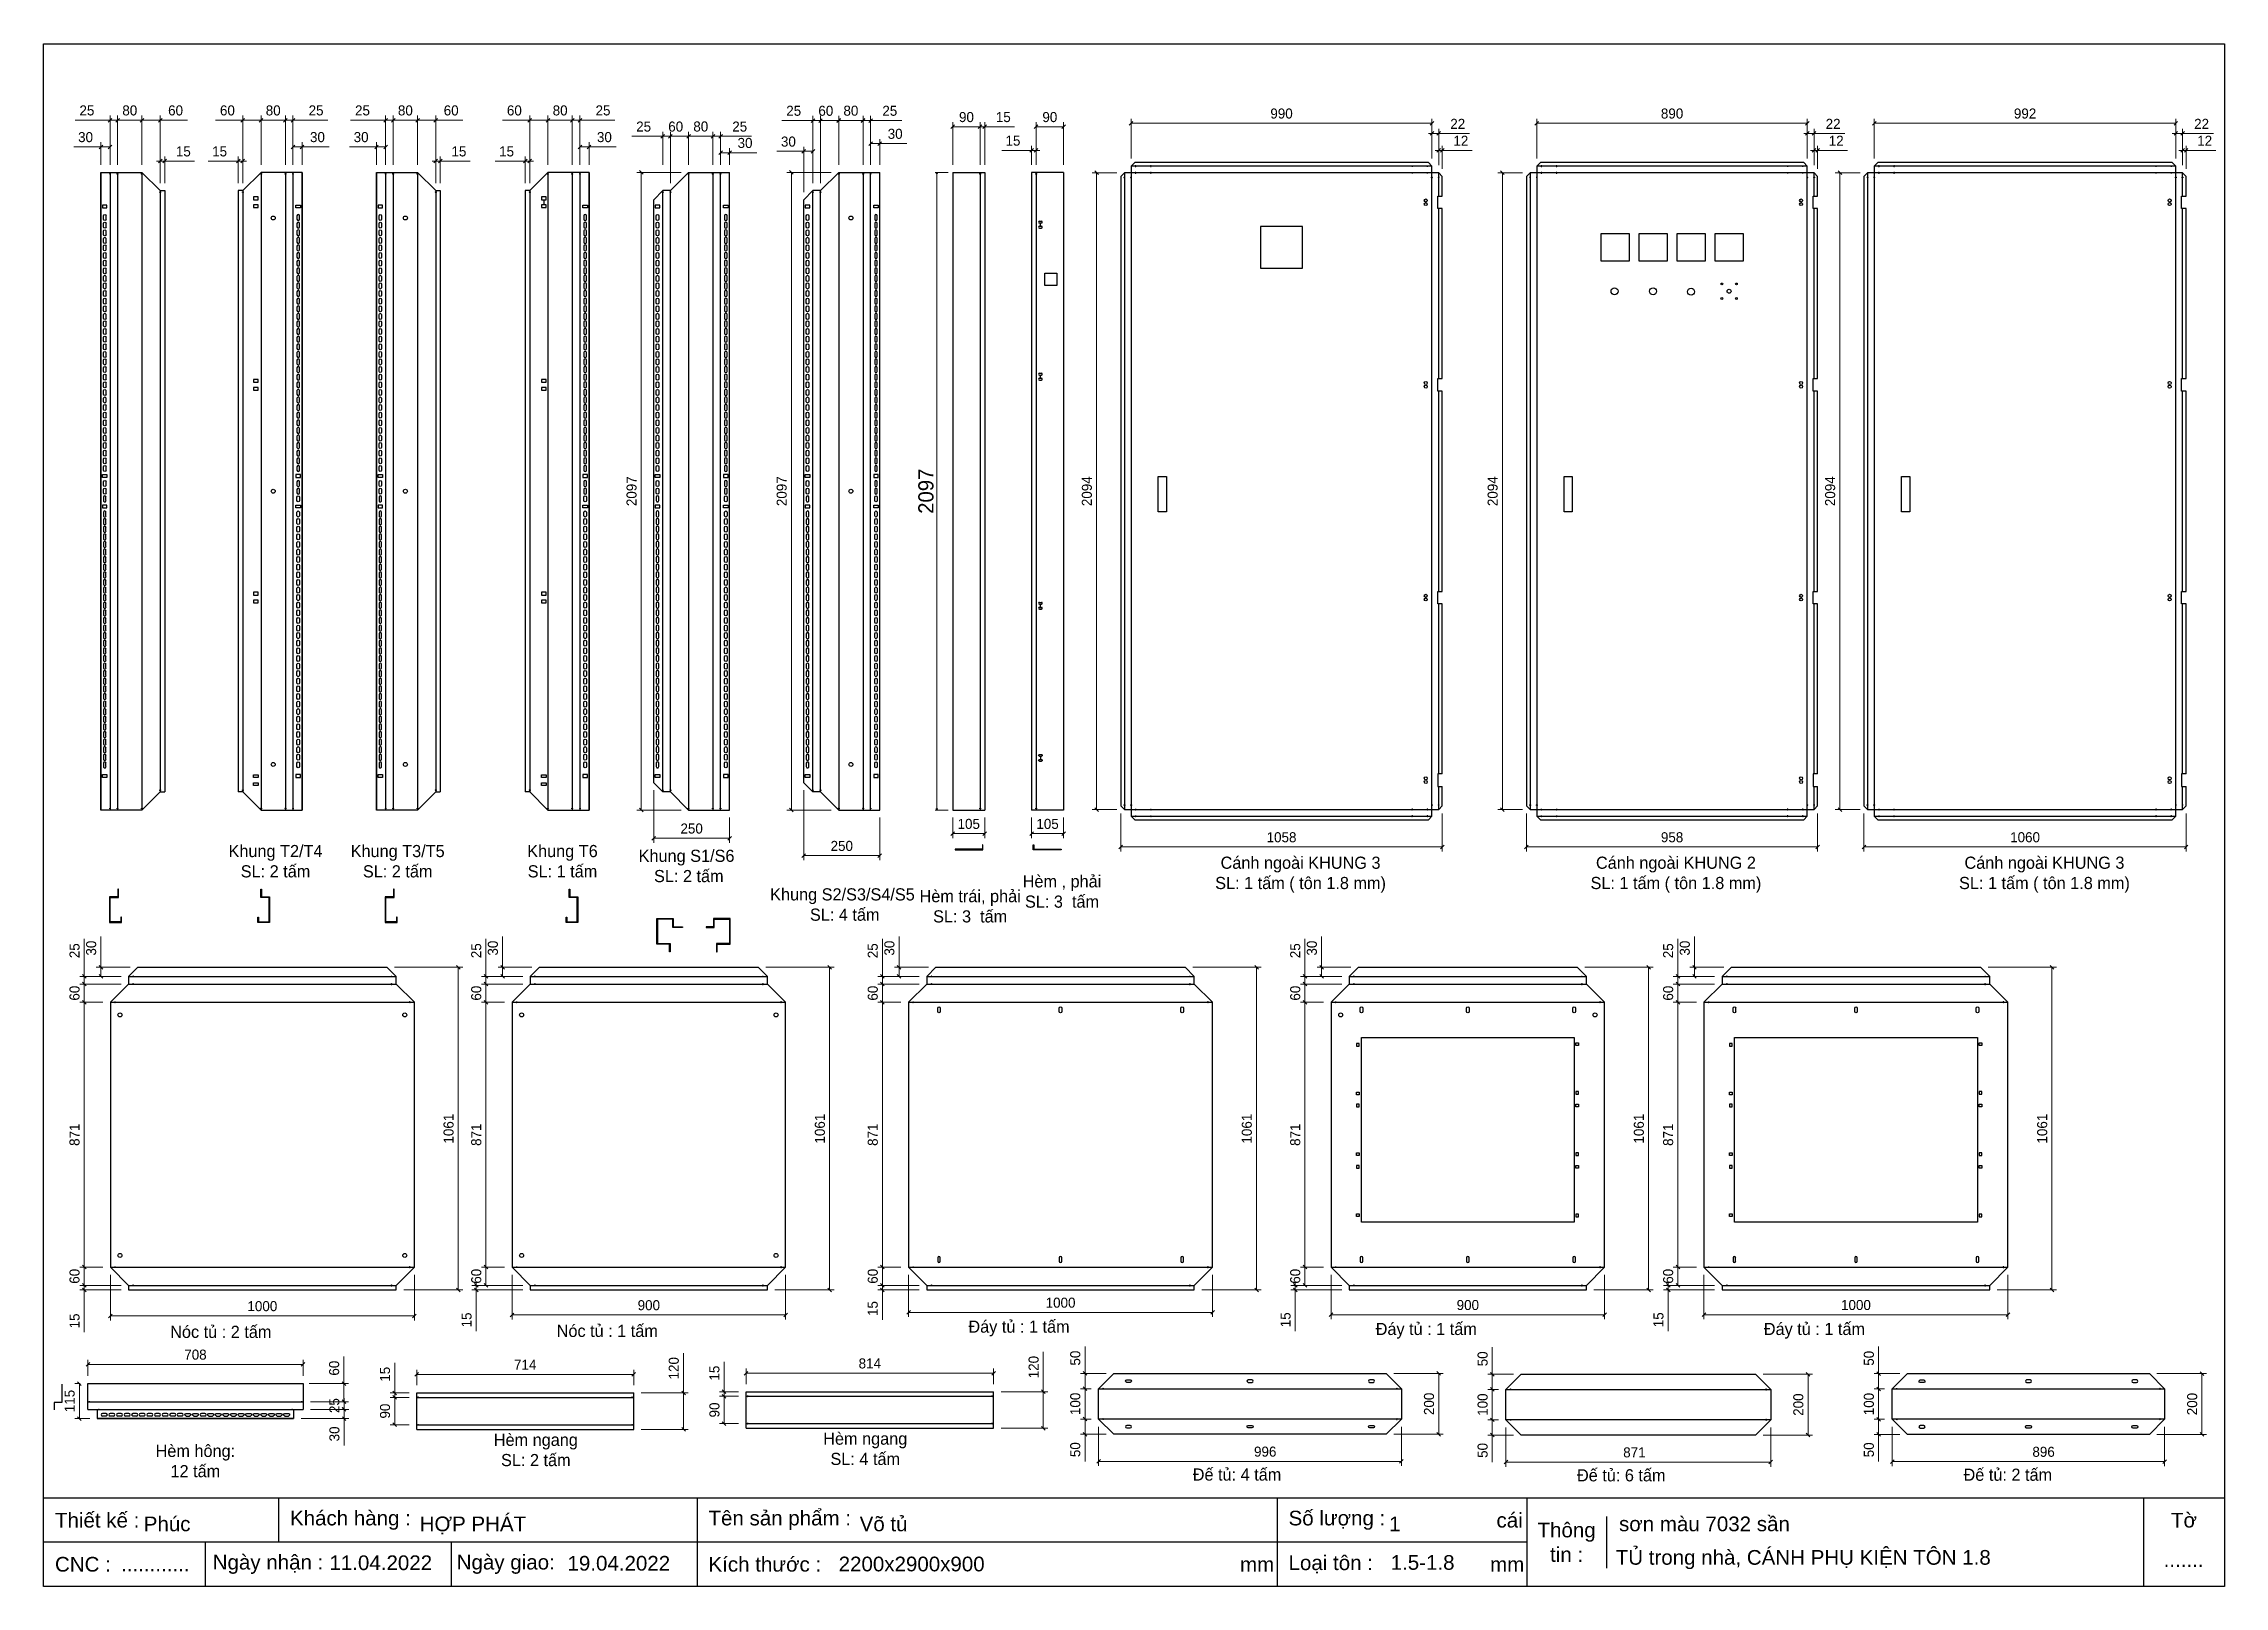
# Model space of a CAD drawing. Header units: millimetres. Extents: x 0 to 7175, y 0 to 5073.
import ezdxf

# ---------------------------------------------------------------- set-up
doc = ezdxf.new("R2010")
doc.units = ezdxf.units.MM
doc.layers.add('CNC', color=7, linetype='Continuous')
doc.layers.add('DIM', color=253, linetype='Continuous')
doc.styles.add('Arial', font='arial.ttf')
doc.dimstyles.new('CNC', dxfattribs={"dimtxt": 50, "dimasz": 5, "dimexe": 5, "dimexo": 15, "dimgap": 10, "dimtad": 1, "dimdec": 0, "dimtxsty": 'Standard', "dimblk": 'OPEN30', "dimcen": 10, "dimclrd": 5, "dimclre": 5, "dimclrt": 3, "dimazin": 3, "dimtfac": 1, "dimtdec": 0, "dimtmove": 0, "dimatfit": 3, "dimldrblk": 'ARCHTICK', "dimlwd": 9, "dimlwe": 9})
doc.dimstyles.new('Dim-33', dxfattribs={"dimtxt": 33, "dimasz": 12, "dimexe": 15, "dimexo": 25, "dimgap": 15, "dimtad": 1, "dimdec": 0, "dimtxsty": 'Standard', "dimblk": 'OBLIQUE', "dimcen": 10, "dimclrd": 5, "dimclre": 5, "dimclrt": 3, "dimazin": 3, "dimtfac": 1, "dimtdec": 0, "dimtmove": 0, "dimatfit": 3, "dimldrblk": 'OPEN30', "dimlwd": 9, "dimlwe": 9})

msp = doc.modelspace()

# ---------------------------------------------------------------- texts
at = {"color": 2, "char_height": 40, "attachment_point": 5}
for s, insert, width in [('Khung T2/T4\\PSL: 2 tấm', (763, 2384.4), 775), ('Khung T3/T5\\PSL: 2 tấm', (1164.9, 2384.4), 775), ('Khung T6\\PSL: 1 tấm', (1707.1, 2384.4), 775), ('Khung S1/S6\\P SL: 2 tấm', (2115.3, 2368.8), 775), ('Cánh ngoài KHUNG 3^JSL: 1 tấm ( tôn 1.8 mm)', (4135.4, 2340.3), 875), ('Cánh ngoài KHUNG 2^JSL: 1 tấm ( tôn 1.8 mm)', (5370.4, 2340.3), 875), ('Cánh ngoài KHUNG 3^JSL: 1 tấm ( tôn 1.8 mm)', (6582.8, 2340.3), 875), ('Khung S2/S3/S4/S5\\P SL: 4 tấm', (2628.2, 2241.9), 775), ('Hèm , phải\\PSL: 3  tấm', (3350.5, 2284.8), 517.446), ('Hèm trái, phải\\PSL: 3  tấm', (3048.4, 2236.2), 517.446), ('Nóc tủ : 2 tấm', (582.9, 836.7), 775), ('Nóc tủ : 1 tấm', (1854.5, 839.9), 675), ('Đáy tủ : 1 tấm', (3209.1, 848.1), 775), ('Đáy tủ : 1 tấm', (4549, 840.5), 675), ('Đáy tủ : 1 tấm', (5826, 840.5), 775), ('Hèm ngang \\PSL: 2 tấm', (1619.4, 448.4), 875), ('Hèm ngang \\PSL: 4 tấm', (2703.2, 452.2), 875), ('Hèm hông: \\P12 tấm', (499.3, 412), 775), ('Đế tủ: 4 tấm ', (3926.4, 367.5), 775), ('Đế tủ: 6 tấm ', (5190.5, 365), 682), ('Đế tủ: 2 tấm ', (6462.3, 366.9), 725)]:
    msp.add_mtext(s, dxfattribs=dict(at, insert=insert, width=width))

# ---------------------------------------------------------------- blocks, each defined once
blk = doc.blocks.new('*D1')
at = {"color": 0, "linetype": 'ByBlock', "lineweight": -2}
for p, q in [((194.5, 4739.6), (182.5, 4727.6)), ((212.5, 4727.6), (224.5, 4739.6))]:
    blk.add_line(p, q, dxfattribs=at)
at = {"layer": 'Defpoints', "color": 0, "transparency": 16777216}
for p in [(188.5, 4733.6), (188.5, 4649.8), (218.5, 4649.8)]:
    blk.add_point(p, dxfattribs=at)
at = {"layer": 'DIM', "color": 5, "lineweight": 9, "transparency": 16777216}
for p, q in [((188.5, 4674.8), (188.5, 4748.6)), ((218.5, 4674.8), (218.5, 4748.6)), ((188.5, 4733.6), (99.4, 4733.6)), ((218.5, 4733.6), (188.5, 4733.6))]:
    blk.add_line(p, q, dxfattribs=at)
at = {"layer": 'DIM', "color": 3, "transparency": 16777216, "insert": (138, 4765.5), "char_height": 33, "attachment_point": 5}
blk.add_mtext('30', dxfattribs=at)
blk = doc.blocks.new('_Oblique')
at = {"color": 0, "linetype": 'ByBlock', "lineweight": -2}
blk.add_line((-0.5, -0.5), (0.5, 0.5), dxfattribs=at)
blk = doc.blocks.new('_Open30')
at = {"color": 0, "linetype": 'ByBlock', "lineweight": -2}
for p, q in [((-1, 0.27), (0, 0)), ((0, 0), (-1, -0.27)), ((0, 0), (-1, 0))]:
    blk.add_line(p, q, dxfattribs=at)
blk = doc.blocks.new('*D2')
at = {"color": 0, "linetype": 'ByBlock', "lineweight": -2}
for p, q in [((212.5, 4815.4), (224.5, 4827.4)), ((249.5, 4827.4), (237.5, 4815.4))]:
    blk.add_line(p, q, dxfattribs=at)
at = {"layer": 'Defpoints', "color": 0, "transparency": 16777216}
for p in [(243.5, 4821.4), (218.5, 4649.8), (243.5, 4649.8)]:
    blk.add_point(p, dxfattribs=at)
at = {"layer": 'DIM', "color": 5, "lineweight": 9, "transparency": 16777216}
for p, q in [((218.5, 4821.4), (103.4, 4821.4)), ((218.5, 4674.8), (218.5, 4836.4)), ((243.5, 4821.4), (218.5, 4821.4)), ((243.5, 4674.8), (243.5, 4836.4)), ((243.5, 4821.4), (255.5, 4821.4))]:
    blk.add_line(p, q, dxfattribs=at)
at = {"layer": 'DIM', "color": 3, "transparency": 16777216, "insert": (142.5, 4853.3), "char_height": 33, "attachment_point": 5}
blk.add_mtext('25', dxfattribs=at)
blk = doc.blocks.new('*D3')
at = {"color": 0, "linetype": 'ByBlock', "lineweight": -2}
for p, q in [((249.5, 4827.4), (237.5, 4815.4)), ((317.5, 4815.4), (329.5, 4827.4))]:
    blk.add_line(p, q, dxfattribs=at)
at = {"layer": 'Defpoints', "color": 0, "transparency": 16777216}
for p in [(323.5, 4821.4), (243.5, 4649.8), (323.5, 4649.8)]:
    blk.add_point(p, dxfattribs=at)
at = {"layer": 'DIM', "color": 5, "lineweight": 9, "transparency": 16777216}
for p, q in [((243.5, 4674.8), (243.5, 4836.4)), ((243.5, 4821.4), (323.5, 4821.4)), ((323.5, 4674.8), (323.5, 4836.4))]:
    blk.add_line(p, q, dxfattribs=at)
at = {"layer": 'DIM', "color": 3, "transparency": 16777216, "insert": (283.5, 4853.3), "char_height": 33, "attachment_point": 5}
blk.add_mtext('80', dxfattribs=at)
blk = doc.blocks.new('*D4')
at = {"color": 0, "linetype": 'ByBlock', "lineweight": -2}
for p, q in [((329.5, 4827.4), (317.5, 4815.4)), ((377.5, 4815.4), (389.5, 4827.4))]:
    blk.add_line(p, q, dxfattribs=at)
at = {"layer": 'Defpoints', "color": 0, "transparency": 16777216}
for p in [(383.5, 4821.4), (323.5, 4649.8), (383.5, 4589.8)]:
    blk.add_point(p, dxfattribs=at)
at = {"layer": 'DIM', "color": 5, "lineweight": 9, "transparency": 16777216}
for p, q in [((323.5, 4674.8), (323.5, 4836.4)), ((323.5, 4821.4), (383.5, 4821.4)), ((383.5, 4614.8), (383.5, 4836.4)), ((383.5, 4821.4), (472.9, 4821.4))]:
    blk.add_line(p, q, dxfattribs=at)
at = {"layer": 'DIM', "color": 3, "transparency": 16777216, "insert": (434.2, 4853.3), "char_height": 33, "attachment_point": 5}
blk.add_mtext('60', dxfattribs=at)
blk = doc.blocks.new('*D5')
at = {"color": 0, "linetype": 'ByBlock', "lineweight": -2}
for p, q in [((377.5, 4680.7), (389.5, 4692.7)), ((404.5, 4692.7), (392.5, 4680.7))]:
    blk.add_line(p, q, dxfattribs=at)
at = {"layer": 'Defpoints', "color": 0, "transparency": 16777216}
for p in [(398.5, 4686.7), (383.5, 4589.8), (398.5, 4589.8)]:
    blk.add_point(p, dxfattribs=at)
at = {"layer": 'DIM', "color": 5, "lineweight": 9, "transparency": 16777216}
for p, q in [((383.5, 4686.7), (371.5, 4686.7)), ((383.5, 4614.8), (383.5, 4701.7)), ((383.5, 4686.7), (398.5, 4686.7)), ((398.5, 4614.8), (398.5, 4701.7)), ((398.5, 4686.7), (496.9, 4686.7))]:
    blk.add_line(p, q, dxfattribs=at)
at = {"layer": 'DIM', "color": 3, "transparency": 16777216, "insert": (459.7, 4718.5), "char_height": 33, "attachment_point": 5}
blk.add_mtext('15', dxfattribs=at)
blk = doc.blocks.new('ovan8.5x20')
at = {"layer": 'CNC', "color": 2, "lineweight": -3}
for p, q in [((5.7, 4.2), (-5.8, 4.2)), ((-5.8, -4.2), (5.7, -4.2))]:
    blk.add_line(p, q, dxfattribs=at)
for centre, start, end in [((-5.8, 0), 90, 270), ((5.7, 0), 270, 90)]:
    blk.add_arc(centre, 4.25, start, end, dxfattribs=at)
blk = doc.blocks.new('*D6')
at = {"color": 0, "linetype": 'ByBlock', "lineweight": -2}
for p, q in [((826.3, 4739.6), (814.3, 4727.6)), ((844.3, 4727.6), (856.3, 4739.6))]:
    blk.add_line(p, q, dxfattribs=at)
at = {"layer": 'Defpoints', "color": 0, "transparency": 16777216}
for p in [(850.3, 4733.6), (820.3, 4649.8), (850.3, 4649.8)]:
    blk.add_point(p, dxfattribs=at)
at = {"layer": 'DIM', "color": 5, "lineweight": 9, "transparency": 16777216}
for p, q in [((820.3, 4674.8), (820.3, 4748.6)), ((850.3, 4674.8), (850.3, 4748.6)), ((820.3, 4733.6), (850.3, 4733.6)), ((850.3, 4733.6), (939.5, 4733.6))]:
    blk.add_line(p, q, dxfattribs=at)
at = {"layer": 'DIM', "color": 3, "transparency": 16777216, "insert": (900.9, 4765.5), "char_height": 33, "attachment_point": 5}
blk.add_mtext('30', dxfattribs=at)
blk = doc.blocks.new('*D7')
at = {"color": 0, "linetype": 'ByBlock', "lineweight": -2}
for p, q in [((789.3, 4815.4), (801.3, 4827.4)), ((826.3, 4827.4), (814.3, 4815.4))]:
    blk.add_line(p, q, dxfattribs=at)
at = {"layer": 'Defpoints', "color": 0, "transparency": 16777216}
for p in [(795.3, 4821.4), (795.3, 4649.8), (820.3, 4649.8)]:
    blk.add_point(p, dxfattribs=at)
at = {"layer": 'DIM', "color": 5, "lineweight": 9, "transparency": 16777216}
for p, q in [((795.3, 4821.4), (783.3, 4821.4)), ((795.3, 4674.8), (795.3, 4836.4)), ((795.3, 4821.4), (820.3, 4821.4)), ((820.3, 4674.8), (820.3, 4836.4)), ((820.3, 4821.4), (935.4, 4821.4))]:
    blk.add_line(p, q, dxfattribs=at)
at = {"layer": 'DIM', "color": 3, "transparency": 16777216, "insert": (896.4, 4853.3), "char_height": 33, "attachment_point": 5}
blk.add_mtext('25', dxfattribs=at)
blk = doc.blocks.new('*D8')
at = {"color": 0, "linetype": 'ByBlock', "lineweight": -2}
for p, q in [((721.3, 4827.4), (709.3, 4815.4)), ((789.3, 4815.4), (801.3, 4827.4))]:
    blk.add_line(p, q, dxfattribs=at)
at = {"layer": 'Defpoints', "color": 0, "transparency": 16777216}
for p in [(715.3, 4821.4), (715.3, 4649.8), (795.3, 4649.8)]:
    blk.add_point(p, dxfattribs=at)
at = {"layer": 'DIM', "color": 5, "lineweight": 9, "transparency": 16777216}
for p, q in [((715.3, 4674.8), (715.3, 4836.4)), ((795.3, 4821.4), (715.3, 4821.4)), ((795.3, 4674.8), (795.3, 4836.4))]:
    blk.add_line(p, q, dxfattribs=at)
at = {"layer": 'DIM', "color": 3, "transparency": 16777216, "insert": (755.3, 4853.3), "char_height": 33, "attachment_point": 5}
blk.add_mtext('80', dxfattribs=at)
blk = doc.blocks.new('*D9')
at = {"color": 0, "linetype": 'ByBlock', "lineweight": -2}
for p, q in [((661.3, 4827.4), (649.3, 4815.4)), ((709.3, 4815.4), (721.3, 4827.4))]:
    blk.add_line(p, q, dxfattribs=at)
at = {"layer": 'Defpoints', "color": 0, "transparency": 16777216}
for p in [(655.3, 4821.4), (715.3, 4649.8), (655.3, 4589.8)]:
    blk.add_point(p, dxfattribs=at)
at = {"layer": 'DIM', "color": 5, "lineweight": 9, "transparency": 16777216}
for p, q in [((655.3, 4821.4), (566, 4821.4)), ((655.3, 4614.8), (655.3, 4836.4)), ((715.3, 4821.4), (655.3, 4821.4)), ((715.3, 4674.8), (715.3, 4836.4))]:
    blk.add_line(p, q, dxfattribs=at)
at = {"layer": 'DIM', "color": 3, "transparency": 16777216, "insert": (604.7, 4853.3), "char_height": 33, "attachment_point": 5}
blk.add_mtext('60', dxfattribs=at)
blk = doc.blocks.new('*D10')
at = {"color": 0, "linetype": 'ByBlock', "lineweight": -2}
for p, q in [((634.3, 4680.7), (646.3, 4692.7)), ((661.3, 4692.7), (649.3, 4680.7))]:
    blk.add_line(p, q, dxfattribs=at)
at = {"layer": 'Defpoints', "color": 0, "transparency": 16777216}
for p in [(640.3, 4686.7), (640.3, 4589.8), (655.3, 4589.8)]:
    blk.add_point(p, dxfattribs=at)
at = {"layer": 'DIM', "color": 5, "lineweight": 9, "transparency": 16777216}
for p, q in [((640.3, 4686.7), (541.9, 4686.7)), ((640.3, 4614.8), (640.3, 4701.7)), ((655.3, 4686.7), (640.3, 4686.7)), ((655.3, 4614.8), (655.3, 4701.7)), ((655.3, 4686.7), (667.3, 4686.7))]:
    blk.add_line(p, q, dxfattribs=at)
at = {"layer": 'DIM', "color": 3, "transparency": 16777216, "insert": (579.1, 4718.5), "char_height": 33, "attachment_point": 5}
blk.add_mtext('15', dxfattribs=at)
blk = doc.blocks.new('*D11')
at = {"color": 0, "linetype": 'ByBlock', "lineweight": -2}
for p, q in [((1101.2, 4739.6), (1089.2, 4727.6)), ((1119.2, 4727.6), (1131.2, 4739.6))]:
    blk.add_line(p, q, dxfattribs=at)
at = {"layer": 'Defpoints', "color": 0, "transparency": 16777216}
for p in [(1095.2, 4733.6), (1095.2, 4649.8), (1125.2, 4649.8)]:
    blk.add_point(p, dxfattribs=at)
at = {"layer": 'DIM', "color": 5, "lineweight": 9, "transparency": 16777216}
for p, q in [((1095.2, 4674.8), (1095.2, 4748.6)), ((1125.2, 4674.8), (1125.2, 4748.6)), ((1095.2, 4733.6), (1006.1, 4733.6)), ((1125.2, 4733.6), (1095.2, 4733.6))]:
    blk.add_line(p, q, dxfattribs=at)
at = {"layer": 'DIM', "color": 3, "transparency": 16777216, "insert": (1044.6, 4765.5), "char_height": 33, "attachment_point": 5}
blk.add_mtext('30', dxfattribs=at)
blk = doc.blocks.new('*D12')
at = {"color": 0, "linetype": 'ByBlock', "lineweight": -2}
for p, q in [((1119.2, 4815.4), (1131.2, 4827.4)), ((1156.2, 4827.4), (1144.2, 4815.4))]:
    blk.add_line(p, q, dxfattribs=at)
at = {"layer": 'Defpoints', "color": 0, "transparency": 16777216}
for p in [(1150.2, 4821.4), (1125.2, 4649.8), (1150.2, 4649.8)]:
    blk.add_point(p, dxfattribs=at)
at = {"layer": 'DIM', "color": 5, "lineweight": 9, "transparency": 16777216}
for p, q in [((1125.2, 4821.4), (1010.1, 4821.4)), ((1125.2, 4674.8), (1125.2, 4836.4)), ((1150.2, 4821.4), (1125.2, 4821.4)), ((1150.2, 4674.8), (1150.2, 4836.4)), ((1150.2, 4821.4), (1162.2, 4821.4))]:
    blk.add_line(p, q, dxfattribs=at)
at = {"layer": 'DIM', "color": 3, "transparency": 16777216, "insert": (1049.1, 4853.3), "char_height": 33, "attachment_point": 5}
blk.add_mtext('25', dxfattribs=at)
blk = doc.blocks.new('*D13')
at = {"color": 0, "linetype": 'ByBlock', "lineweight": -2}
for p, q in [((1156.2, 4827.4), (1144.2, 4815.4)), ((1224.2, 4815.4), (1236.2, 4827.4))]:
    blk.add_line(p, q, dxfattribs=at)
at = {"layer": 'Defpoints', "color": 0, "transparency": 16777216}
for p in [(1230.2, 4821.4), (1150.2, 4649.8), (1230.2, 4649.8)]:
    blk.add_point(p, dxfattribs=at)
at = {"layer": 'DIM', "color": 5, "lineweight": 9, "transparency": 16777216}
for p, q in [((1150.2, 4674.8), (1150.2, 4836.4)), ((1150.2, 4821.4), (1230.2, 4821.4)), ((1230.2, 4674.8), (1230.2, 4836.4))]:
    blk.add_line(p, q, dxfattribs=at)
at = {"layer": 'DIM', "color": 3, "transparency": 16777216, "insert": (1190.2, 4853.3), "char_height": 33, "attachment_point": 5}
blk.add_mtext('80', dxfattribs=at)
blk = doc.blocks.new('*D14')
at = {"color": 0, "linetype": 'ByBlock', "lineweight": -2}
for p, q in [((1236.2, 4827.4), (1224.2, 4815.4)), ((1284.2, 4815.4), (1296.2, 4827.4))]:
    blk.add_line(p, q, dxfattribs=at)
at = {"layer": 'Defpoints', "color": 0, "transparency": 16777216}
for p in [(1290.2, 4821.4), (1230.2, 4649.8), (1290.2, 4589.8)]:
    blk.add_point(p, dxfattribs=at)
at = {"layer": 'DIM', "color": 5, "lineweight": 9, "transparency": 16777216}
for p, q in [((1230.2, 4674.8), (1230.2, 4836.4)), ((1230.2, 4821.4), (1290.2, 4821.4)), ((1290.2, 4614.8), (1290.2, 4836.4)), ((1290.2, 4821.4), (1379.5, 4821.4))]:
    blk.add_line(p, q, dxfattribs=at)
at = {"layer": 'DIM', "color": 3, "transparency": 16777216, "insert": (1340.9, 4853.3), "char_height": 33, "attachment_point": 5}
blk.add_mtext('60', dxfattribs=at)
blk = doc.blocks.new('*D15')
at = {"color": 0, "linetype": 'ByBlock', "lineweight": -2}
for p, q in [((1284.2, 4680.7), (1296.2, 4692.7)), ((1311.2, 4692.7), (1299.2, 4680.7))]:
    blk.add_line(p, q, dxfattribs=at)
at = {"layer": 'Defpoints', "color": 0, "transparency": 16777216}
for p in [(1305.2, 4686.7), (1290.2, 4589.8), (1305.2, 4589.8)]:
    blk.add_point(p, dxfattribs=at)
at = {"layer": 'DIM', "color": 5, "lineweight": 9, "transparency": 16777216}
for p, q in [((1290.2, 4686.7), (1278.2, 4686.7)), ((1290.2, 4614.8), (1290.2, 4701.7)), ((1290.2, 4686.7), (1305.2, 4686.7)), ((1305.2, 4614.8), (1305.2, 4701.7)), ((1305.2, 4686.7), (1403.6, 4686.7))]:
    blk.add_line(p, q, dxfattribs=at)
at = {"layer": 'DIM', "color": 3, "transparency": 16777216, "insert": (1366.4, 4718.5), "char_height": 33, "attachment_point": 5}
blk.add_mtext('15', dxfattribs=at)
blk = doc.blocks.new('*D16')
at = {"color": 0, "linetype": 'ByBlock', "lineweight": -2}
for p, q in [((1770.4, 4739.6), (1758.4, 4727.6)), ((1788.4, 4727.6), (1800.4, 4739.6))]:
    blk.add_line(p, q, dxfattribs=at)
at = {"layer": 'Defpoints', "color": 0, "transparency": 16777216}
for p in [(1794.4, 4733.6), (1764.4, 4649.8), (1794.4, 4649.8)]:
    blk.add_point(p, dxfattribs=at)
at = {"layer": 'DIM', "color": 5, "lineweight": 9, "transparency": 16777216}
for p, q in [((1764.4, 4674.8), (1764.4, 4748.6)), ((1794.4, 4674.8), (1794.4, 4748.6)), ((1764.4, 4733.6), (1794.4, 4733.6)), ((1794.4, 4733.6), (1883.6, 4733.6))]:
    blk.add_line(p, q, dxfattribs=at)
at = {"layer": 'DIM', "color": 3, "transparency": 16777216, "insert": (1845, 4765.5), "char_height": 33, "attachment_point": 5}
blk.add_mtext('30', dxfattribs=at)
blk = doc.blocks.new('*D17')
at = {"color": 0, "linetype": 'ByBlock', "lineweight": -2}
for p, q in [((1733.4, 4815.4), (1745.4, 4827.4)), ((1770.4, 4827.4), (1758.4, 4815.4))]:
    blk.add_line(p, q, dxfattribs=at)
at = {"layer": 'Defpoints', "color": 0, "transparency": 16777216}
for p in [(1739.4, 4821.4), (1739.4, 4649.8), (1764.4, 4649.8)]:
    blk.add_point(p, dxfattribs=at)
at = {"layer": 'DIM', "color": 5, "lineweight": 9, "transparency": 16777216}
for p, q in [((1739.4, 4821.4), (1727.4, 4821.4)), ((1739.4, 4674.8), (1739.4, 4836.4)), ((1739.4, 4821.4), (1764.4, 4821.4)), ((1764.4, 4674.8), (1764.4, 4836.4)), ((1764.4, 4821.4), (1879.5, 4821.4))]:
    blk.add_line(p, q, dxfattribs=at)
at = {"layer": 'DIM', "color": 3, "transparency": 16777216, "insert": (1840.5, 4853.3), "char_height": 33, "attachment_point": 5}
blk.add_mtext('25', dxfattribs=at)
blk = doc.blocks.new('*D18')
at = {"color": 0, "linetype": 'ByBlock', "lineweight": -2}
for p, q in [((1665.4, 4827.4), (1653.4, 4815.4)), ((1733.4, 4815.4), (1745.4, 4827.4))]:
    blk.add_line(p, q, dxfattribs=at)
at = {"layer": 'Defpoints', "color": 0, "transparency": 16777216}
for p in [(1659.4, 4821.4), (1659.4, 4649.8), (1739.4, 4649.8)]:
    blk.add_point(p, dxfattribs=at)
at = {"layer": 'DIM', "color": 5, "lineweight": 9, "transparency": 16777216}
for p, q in [((1659.4, 4674.8), (1659.4, 4836.4)), ((1739.4, 4821.4), (1659.4, 4821.4)), ((1739.4, 4674.8), (1739.4, 4836.4))]:
    blk.add_line(p, q, dxfattribs=at)
at = {"layer": 'DIM', "color": 3, "transparency": 16777216, "insert": (1699.4, 4853.3), "char_height": 33, "attachment_point": 5}
blk.add_mtext('80', dxfattribs=at)
blk = doc.blocks.new('*D19')
at = {"color": 0, "linetype": 'ByBlock', "lineweight": -2}
for p, q in [((1605.4, 4827.4), (1593.4, 4815.4)), ((1653.4, 4815.4), (1665.4, 4827.4))]:
    blk.add_line(p, q, dxfattribs=at)
at = {"layer": 'Defpoints', "color": 0, "transparency": 16777216}
for p in [(1599.4, 4821.4), (1659.4, 4649.8), (1599.4, 4589.8)]:
    blk.add_point(p, dxfattribs=at)
at = {"layer": 'DIM', "color": 5, "lineweight": 9, "transparency": 16777216}
for p, q in [((1599.4, 4821.4), (1510.1, 4821.4)), ((1599.4, 4614.8), (1599.4, 4836.4)), ((1659.4, 4821.4), (1599.4, 4821.4)), ((1659.4, 4674.8), (1659.4, 4836.4))]:
    blk.add_line(p, q, dxfattribs=at)
at = {"layer": 'DIM', "color": 3, "transparency": 16777216, "insert": (1548.8, 4853.3), "char_height": 33, "attachment_point": 5}
blk.add_mtext('60', dxfattribs=at)
blk = doc.blocks.new('*D20')
at = {"color": 0, "linetype": 'ByBlock', "lineweight": -2}
for p, q in [((1578.4, 4680.7), (1590.4, 4692.7)), ((1605.4, 4692.7), (1593.4, 4680.7))]:
    blk.add_line(p, q, dxfattribs=at)
at = {"layer": 'Defpoints', "color": 0, "transparency": 16777216}
for p in [(1584.4, 4686.7), (1584.4, 4589.8), (1599.4, 4589.8)]:
    blk.add_point(p, dxfattribs=at)
at = {"layer": 'DIM', "color": 5, "lineweight": 9, "transparency": 16777216}
for p, q in [((1584.4, 4686.7), (1486, 4686.7)), ((1584.4, 4614.8), (1584.4, 4701.7)), ((1599.4, 4686.7), (1584.4, 4686.7)), ((1599.4, 4614.8), (1599.4, 4701.7)), ((1599.4, 4686.7), (1611.4, 4686.7))]:
    blk.add_line(p, q, dxfattribs=at)
at = {"layer": 'DIM', "color": 3, "transparency": 16777216, "insert": (1523.2, 4718.5), "char_height": 33, "attachment_point": 5}
blk.add_mtext('15', dxfattribs=at)
blk = doc.blocks.new('*D21')
at = {"color": 0, "linetype": 'ByBlock', "lineweight": -2}
for p, q in [((2068.1, 4774.3), (2056.1, 4762.3)), ((2116.1, 4762.3), (2128.1, 4774.3))]:
    blk.add_line(p, q, dxfattribs=at)
at = {"layer": 'Defpoints', "color": 0, "transparency": 16777216}
for p in [(2122.1, 4768.3), (2122.1, 4649.8), (2062.1, 4589.8)]:
    blk.add_point(p, dxfattribs=at)
at = {"layer": 'DIM', "color": 5, "lineweight": 9, "transparency": 16777216}
for p, q in [((2062.1, 4614.8), (2062.1, 4783.3)), ((2062.1, 4768.3), (2122.1, 4768.3)), ((2122.1, 4674.8), (2122.1, 4783.3))]:
    blk.add_line(p, q, dxfattribs=at)
at = {"layer": 'DIM', "color": 3, "transparency": 16777216, "insert": (2079.6, 4800.2), "char_height": 33, "attachment_point": 5}
blk.add_mtext('60', dxfattribs=at)
blk = doc.blocks.new('*D22')
at = {"color": 0, "linetype": 'ByBlock', "lineweight": -2}
for p, q in [((2128.1, 4774.6), (2116.1, 4762.6)), ((2196.1, 4762.6), (2208.1, 4774.6))]:
    blk.add_line(p, q, dxfattribs=at)
at = {"layer": 'Defpoints', "color": 0, "transparency": 16777216}
for p in [(2202.1, 4768.6), (2122.1, 4649.8), (2202.1, 4649.8)]:
    blk.add_point(p, dxfattribs=at)
at = {"layer": 'DIM', "color": 5, "lineweight": 9, "transparency": 16777216}
for p, q in [((2122.1, 4674.8), (2122.1, 4783.6)), ((2122.1, 4768.6), (2202.1, 4768.6)), ((2202.1, 4674.8), (2202.1, 4783.6))]:
    blk.add_line(p, q, dxfattribs=at)
at = {"layer": 'DIM', "color": 3, "transparency": 16777216, "insert": (2162.1, 4800.4), "char_height": 33, "attachment_point": 5}
blk.add_mtext('80', dxfattribs=at)
blk = doc.blocks.new('*D23')
at = {"color": 0, "linetype": 'ByBlock', "lineweight": -2}
for p, q in [((2031.1, 4762.3), (2043.1, 4774.3)), ((2068.1, 4774.3), (2056.1, 4762.3))]:
    blk.add_line(p, q, dxfattribs=at)
at = {"layer": 'Defpoints', "color": 0, "transparency": 16777216}
for p in [(2037.1, 4768.3), (2037.1, 4649.8), (2062.1, 4589.8)]:
    blk.add_point(p, dxfattribs=at)
at = {"layer": 'DIM', "color": 5, "lineweight": 9, "transparency": 16777216}
for p, q in [((2037.1, 4768.3), (1935, 4768.3)), ((2037.1, 4674.8), (2037.1, 4783.3)), ((2062.1, 4768.3), (2037.1, 4768.3)), ((2062.1, 4614.8), (2062.1, 4783.3)), ((2062.1, 4768.3), (2074.1, 4768.3))]:
    blk.add_line(p, q, dxfattribs=at)
at = {"layer": 'DIM', "color": 3, "transparency": 16777216, "insert": (1974.1, 4800.2), "char_height": 33, "attachment_point": 5}
blk.add_mtext('25', dxfattribs=at)
blk = doc.blocks.new('*D24')
at = {"color": 0, "linetype": 'ByBlock', "lineweight": -2}
for p, q in [((2196.1, 4762.3), (2208.1, 4774.3)), ((2233.1, 4774.3), (2221.1, 4762.3))]:
    blk.add_line(p, q, dxfattribs=at)
at = {"layer": 'Defpoints', "color": 0, "transparency": 16777216}
for p in [(2227.1, 4768.3), (2202.1, 4649.8), (2227.1, 4649.8)]:
    blk.add_point(p, dxfattribs=at)
at = {"layer": 'DIM', "color": 5, "lineweight": 9, "transparency": 16777216}
for p, q in [((2202.1, 4768.3), (2190.1, 4768.3)), ((2202.1, 4674.8), (2202.1, 4783.3)), ((2202.1, 4768.3), (2227.1, 4768.3)), ((2227.1, 4674.8), (2227.1, 4783.3)), ((2227.1, 4768.3), (2329.2, 4768.3))]:
    blk.add_line(p, q, dxfattribs=at)
at = {"layer": 'DIM', "color": 3, "transparency": 16777216, "insert": (2290.2, 4800.2), "char_height": 33, "attachment_point": 5}
blk.add_mtext('25', dxfattribs=at)
blk = doc.blocks.new('*D25')
at = {"color": 0, "linetype": 'ByBlock', "lineweight": -2}
for p, q in [((2233.1, 4720.4), (2221.1, 4708.4)), ((2251.1, 4708.4), (2263.1, 4720.4))]:
    blk.add_line(p, q, dxfattribs=at)
at = {"layer": 'Defpoints', "color": 0, "transparency": 16777216}
for p in [(2257.1, 4714.4), (2227.1, 4649.8), (2257.1, 4649.8)]:
    blk.add_point(p, dxfattribs=at)
at = {"layer": 'DIM', "color": 5, "lineweight": 9, "transparency": 16777216}
for p, q in [((2227.1, 4674.8), (2227.1, 4729.4)), ((2227.1, 4714.4), (2257.1, 4714.4)), ((2257.1, 4674.8), (2257.1, 4729.4)), ((2257.1, 4714.4), (2346.3, 4714.4))]:
    blk.add_line(p, q, dxfattribs=at)
at = {"layer": 'DIM', "color": 3, "transparency": 16777216, "insert": (2307.7, 4746.3), "char_height": 33, "attachment_point": 5}
blk.add_mtext('30', dxfattribs=at)
blk = doc.blocks.new('*D26')
at = {"color": 0, "linetype": 'ByBlock', "lineweight": -2}
for p, q in [((1972.3, 4643.8), (1960.3, 4655.8)), ((1960.3, 2558.8), (1972.3, 2546.8))]:
    blk.add_line(p, q, dxfattribs=at)
at = {"layer": 'Defpoints', "color": 0, "transparency": 16777216}
for p in [(2122.1, 4649.8), (1966.3, 2552.8), (2122.1, 2552.8)]:
    blk.add_point(p, dxfattribs=at)
at = {"layer": 'DIM', "color": 5, "lineweight": 9, "transparency": 16777216}
for p, q in [((2097.1, 4649.8), (1951.3, 4649.8)), ((1966.3, 4649.8), (1966.3, 2552.8)), ((2097.1, 2552.8), (1951.3, 2552.8))]:
    blk.add_line(p, q, dxfattribs=at)
at = {"layer": 'DIM', "color": 3, "transparency": 16777216, "insert": (1934.5, 3601.3), "char_height": 33, "attachment_point": 5, "rotation": 90}
blk.add_mtext('2097', dxfattribs=at)
blk = doc.blocks.new('*D27')
at = {"color": 0, "linetype": 'ByBlock', "lineweight": -2}
for p, q in [((2013.1, 2466.1), (2001.1, 2454.1)), ((2251.1, 2454.1), (2263.1, 2466.1))]:
    blk.add_line(p, q, dxfattribs=at)
at = {"layer": 'Defpoints', "color": 0, "transparency": 16777216}
for p in [(2007.1, 2642.8), (2257.1, 2552.8), (2257.1, 2460.1)]:
    blk.add_point(p, dxfattribs=at)
at = {"layer": 'DIM', "color": 5, "lineweight": 9, "transparency": 16777216}
for p, q in [((2007.1, 2617.8), (2007.1, 2445.1)), ((2257.1, 2527.8), (2257.1, 2445.1)), ((2007.1, 2460.1), (2257.1, 2460.1))]:
    blk.add_line(p, q, dxfattribs=at)
at = {"layer": 'DIM', "color": 3, "transparency": 16777216, "insert": (2132.1, 2491.9), "char_height": 33, "attachment_point": 5}
blk.add_mtext('250', dxfattribs=at)
blk = doc.blocks.new('*D28')
at = {"color": 0, "linetype": 'ByBlock', "lineweight": -2}
for p, q in [((2562, 4826.3), (2550, 4814.3)), ((2610, 4814.3), (2622, 4826.3))]:
    blk.add_line(p, q, dxfattribs=at)
at = {"layer": 'Defpoints', "color": 0, "transparency": 16777216}
for p in [(2616, 4820.3), (2616, 4649.8), (2556, 4589.8)]:
    blk.add_point(p, dxfattribs=at)
at = {"layer": 'DIM', "color": 5, "lineweight": 9, "transparency": 16777216}
for p, q in [((2556, 4614.8), (2556, 4835.3)), ((2556, 4820.3), (2616, 4820.3)), ((2616, 4674.8), (2616, 4835.3))]:
    blk.add_line(p, q, dxfattribs=at)
at = {"layer": 'DIM', "color": 3, "transparency": 16777216, "insert": (2573.5, 4852.1), "char_height": 33, "attachment_point": 5}
blk.add_mtext('60', dxfattribs=at)
blk = doc.blocks.new('*D29')
at = {"color": 0, "linetype": 'ByBlock', "lineweight": -2}
for p, q in [((2622, 4826.5), (2610, 4814.5)), ((2690, 4814.5), (2702, 4826.5))]:
    blk.add_line(p, q, dxfattribs=at)
at = {"layer": 'Defpoints', "color": 0, "transparency": 16777216}
for p in [(2696, 4820.5), (2616, 4649.8), (2696, 4649.8)]:
    blk.add_point(p, dxfattribs=at)
at = {"layer": 'DIM', "color": 5, "lineweight": 9, "transparency": 16777216}
for p, q in [((2616, 4674.8), (2616, 4835.5)), ((2616, 4820.5), (2696, 4820.5)), ((2696, 4674.8), (2696, 4835.5))]:
    blk.add_line(p, q, dxfattribs=at)
at = {"layer": 'DIM', "color": 3, "transparency": 16777216, "insert": (2656, 4852.4), "char_height": 33, "attachment_point": 5}
blk.add_mtext('80', dxfattribs=at)
blk = doc.blocks.new('*D30')
at = {"color": 0, "linetype": 'ByBlock', "lineweight": -2}
for p, q in [((2525, 4814.3), (2537, 4826.3)), ((2562, 4826.3), (2550, 4814.3))]:
    blk.add_line(p, q, dxfattribs=at)
at = {"layer": 'Defpoints', "color": 0, "transparency": 16777216}
for p in [(2531, 4820.3), (2531, 4649.8), (2556, 4589.8)]:
    blk.add_point(p, dxfattribs=at)
at = {"layer": 'DIM', "color": 5, "lineweight": 9, "transparency": 16777216}
for p, q in [((2531, 4820.3), (2428.9, 4820.3)), ((2531, 4674.8), (2531, 4835.3)), ((2556, 4820.3), (2531, 4820.3)), ((2556, 4614.8), (2556, 4835.3)), ((2556, 4820.3), (2568, 4820.3))]:
    blk.add_line(p, q, dxfattribs=at)
at = {"layer": 'DIM', "color": 3, "transparency": 16777216, "insert": (2467.9, 4852.1), "char_height": 33, "attachment_point": 5}
blk.add_mtext('25', dxfattribs=at)
blk = doc.blocks.new('*D31')
at = {"color": 0, "linetype": 'ByBlock', "lineweight": -2}
for p, q in [((2690, 4814.3), (2702, 4826.3)), ((2727, 4826.3), (2715, 4814.3))]:
    blk.add_line(p, q, dxfattribs=at)
at = {"layer": 'Defpoints', "color": 0, "transparency": 16777216}
for p in [(2721, 4820.3), (2696, 4649.8), (2721, 4649.8)]:
    blk.add_point(p, dxfattribs=at)
at = {"layer": 'DIM', "color": 5, "lineweight": 9, "transparency": 16777216}
for p, q in [((2696, 4820.3), (2684, 4820.3)), ((2696, 4674.8), (2696, 4835.3)), ((2696, 4820.3), (2721, 4820.3)), ((2721, 4674.8), (2721, 4835.3)), ((2721, 4820.3), (2823.1, 4820.3))]:
    blk.add_line(p, q, dxfattribs=at)
at = {"layer": 'DIM', "color": 3, "transparency": 16777216, "insert": (2784, 4852.1), "char_height": 33, "attachment_point": 5}
blk.add_mtext('25', dxfattribs=at)
blk = doc.blocks.new('*D32')
at = {"color": 0, "linetype": 'ByBlock', "lineweight": -2}
for p, q in [((2727, 4750.4), (2715, 4738.4)), ((2745, 4738.4), (2757, 4750.4))]:
    blk.add_line(p, q, dxfattribs=at)
at = {"layer": 'Defpoints', "color": 0, "transparency": 16777216}
for p in [(2751, 4744.4), (2721, 4649.8), (2751, 4649.8)]:
    blk.add_point(p, dxfattribs=at)
at = {"layer": 'DIM', "color": 5, "lineweight": 9, "transparency": 16777216}
for p, q in [((2721, 4674.8), (2721, 4759.4)), ((2721, 4744.4), (2751, 4744.4)), ((2751, 4674.8), (2751, 4759.4)), ((2751, 4744.4), (2840.1, 4744.4))]:
    blk.add_line(p, q, dxfattribs=at)
at = {"layer": 'DIM', "color": 3, "transparency": 16777216, "insert": (2801.6, 4776.3), "char_height": 33, "attachment_point": 5}
blk.add_mtext('30', dxfattribs=at)
blk = doc.blocks.new('*D33')
at = {"color": 0, "linetype": 'ByBlock', "lineweight": -2}
for p, q in [((2507, 4725), (2495, 4713)), ((2525, 4713), (2537, 4725))]:
    blk.add_line(p, q, dxfattribs=at)
at = {"layer": 'Defpoints', "color": 0, "transparency": 16777216}
for p in [(2501, 4719), (2501, 4559.8), (2531, 4589.8)]:
    blk.add_point(p, dxfattribs=at)
at = {"layer": 'DIM', "color": 5, "lineweight": 9, "transparency": 16777216}
for p, q in [((2501, 4719), (2411.8, 4719)), ((2501, 4584.8), (2501, 4734)), ((2531, 4719), (2501, 4719)), ((2531, 4614.8), (2531, 4734))]:
    blk.add_line(p, q, dxfattribs=at)
at = {"layer": 'DIM', "color": 3, "transparency": 16777216, "insert": (2450.4, 4750.8), "char_height": 33, "attachment_point": 5}
blk.add_mtext('30', dxfattribs=at)
blk = doc.blocks.new('*D34')
at = {"color": 0, "linetype": 'ByBlock', "lineweight": -2}
for p, q in [((2466.2, 4643.8), (2454.2, 4655.8)), ((2454.2, 2558.8), (2466.2, 2546.8))]:
    blk.add_line(p, q, dxfattribs=at)
at = {"layer": 'Defpoints', "color": 0, "transparency": 16777216}
for p in [(2616, 4649.8), (2460.2, 2552.8), (2616, 2552.8)]:
    blk.add_point(p, dxfattribs=at)
at = {"layer": 'DIM', "color": 5, "lineweight": 9, "transparency": 16777216}
for p, q in [((2591, 4649.8), (2445.2, 4649.8)), ((2460.2, 4649.8), (2460.2, 2552.8)), ((2591, 2552.8), (2445.2, 2552.8))]:
    blk.add_line(p, q, dxfattribs=at)
at = {"layer": 'DIM', "color": 3, "transparency": 16777216, "insert": (2428.4, 3601.3), "char_height": 33, "attachment_point": 5, "rotation": 90}
blk.add_mtext('2097', dxfattribs=at)
blk = doc.blocks.new('*D35')
at = {"color": 0, "linetype": 'ByBlock', "lineweight": -2}
for p, q in [((2507, 2408.9), (2495, 2396.9)), ((2745, 2396.9), (2757, 2408.9))]:
    blk.add_line(p, q, dxfattribs=at)
at = {"layer": 'Defpoints', "color": 0, "transparency": 16777216}
for p in [(2501, 2642.8), (2751, 2552.8), (2751, 2402.9)]:
    blk.add_point(p, dxfattribs=at)
at = {"layer": 'DIM', "color": 5, "lineweight": 9, "transparency": 16777216}
for p, q in [((2501, 2617.8), (2501, 2387.9)), ((2751, 2527.8), (2751, 2387.9)), ((2501, 2402.9), (2751, 2402.9))]:
    blk.add_line(p, q, dxfattribs=at)
at = {"layer": 'DIM', "color": 3, "transparency": 16777216, "insert": (2626, 2434.7), "char_height": 33, "attachment_point": 5}
blk.add_mtext('250', dxfattribs=at)
blk = doc.blocks.new('*D36')
at = {"color": 0, "linetype": 'ByBlock', "lineweight": -2}
for p, q in [((225.7, 895.4), (213.7, 883.4)), ((1213.7, 883.4), (1225.7, 895.4))]:
    blk.add_line(p, q, dxfattribs=at)
at = {"layer": 'Defpoints', "color": 0, "transparency": 16777216}
for p in [(219.7, 1049.7), (1219.7, 1049.7), (1219.7, 889.4)]:
    blk.add_point(p, dxfattribs=at)
at = {"layer": 'DIM', "color": 5, "lineweight": 9, "transparency": 16777216}
for p, q in [((219.7, 1024.7), (219.7, 874.4)), ((1219.7, 1024.7), (1219.7, 874.4)), ((219.7, 889.4), (1219.7, 889.4))]:
    blk.add_line(p, q, dxfattribs=at)
at = {"layer": 'DIM', "color": 3, "transparency": 16777216, "insert": (719.7, 921.3), "char_height": 33, "attachment_point": 5}
blk.add_mtext('1000', dxfattribs=at)
blk = doc.blocks.new('*D37')
at = {"color": 0, "linetype": 'ByBlock', "lineweight": -2}
for p, q in [((139.8, 1914.7), (127.8, 1926.7)), ((127.8, 1055.7), (139.8, 1043.7))]:
    blk.add_line(p, q, dxfattribs=at)
at = {"layer": 'Defpoints', "color": 0, "transparency": 16777216}
for p in [(219.7, 1920.7), (133.8, 1049.7), (219.7, 1049.7)]:
    blk.add_point(p, dxfattribs=at)
at = {"layer": 'DIM', "color": 5, "lineweight": 9, "transparency": 16777216}
for p, q in [((194.7, 1920.7), (118.8, 1920.7)), ((133.8, 1920.7), (133.8, 1049.7)), ((194.7, 1049.7), (118.8, 1049.7))]:
    blk.add_line(p, q, dxfattribs=at)
at = {"layer": 'DIM', "color": 3, "transparency": 16777216, "insert": (101.9, 1485.2), "char_height": 33, "attachment_point": 5, "rotation": 90}
blk.add_mtext('871', dxfattribs=at)
blk = doc.blocks.new('*D38')
at = {"color": 0, "linetype": 'ByBlock', "lineweight": -2}
for p, q in [((139.8, 1043.7), (127.8, 1055.7)), ((127.8, 995.7), (139.8, 983.7))]:
    blk.add_line(p, q, dxfattribs=at)
at = {"layer": 'Defpoints', "color": 0, "transparency": 16777216}
for p in [(219.7, 1049.7), (133.8, 989.7), (279.7, 989.7)]:
    blk.add_point(p, dxfattribs=at)
at = {"layer": 'DIM', "color": 5, "lineweight": 9, "transparency": 16777216}
for p, q in [((194.7, 1049.7), (118.8, 1049.7)), ((133.8, 1049.7), (133.8, 989.7)), ((254.7, 989.7), (118.8, 989.7))]:
    blk.add_line(p, q, dxfattribs=at)
at = {"layer": 'DIM', "color": 3, "transparency": 16777216, "insert": (101.9, 1019.7), "char_height": 33, "attachment_point": 5, "rotation": 90}
blk.add_mtext('60', dxfattribs=at)
blk = doc.blocks.new('*D39')
at = {"color": 0, "linetype": 'ByBlock', "lineweight": -2}
for p, q in [((127.8, 995.7), (139.8, 983.7)), ((139.8, 968.7), (127.8, 980.7))]:
    blk.add_line(p, q, dxfattribs=at)
at = {"layer": 'Defpoints', "color": 0, "transparency": 16777216}
for p in [(133.8, 974.7), (279.7, 989.7), (279.7, 974.7)]:
    blk.add_point(p, dxfattribs=at)
at = {"layer": 'DIM', "color": 5, "lineweight": 9, "transparency": 16777216}
for p, q in [((254.7, 989.7), (118.8, 989.7)), ((254.7, 974.7), (118.8, 974.7)), ((133.8, 989.7), (133.8, 1001.7)), ((133.8, 989.7), (133.8, 974.7)), ((133.8, 974.7), (133.8, 835.6))]:
    blk.add_line(p, q, dxfattribs=at)
at = {"layer": 'DIM', "color": 3, "transparency": 16777216, "insert": (101.9, 872.8), "char_height": 33, "attachment_point": 5, "rotation": 90}
blk.add_mtext('15', dxfattribs=at)
blk = doc.blocks.new('*D40')
at = {"color": 0, "linetype": 'ByBlock', "lineweight": -2}
for p, q in [((139.8, 1974.7), (127.8, 1986.7)), ((127.8, 1926.7), (139.8, 1914.7))]:
    blk.add_line(p, q, dxfattribs=at)
at = {"layer": 'Defpoints', "color": 0, "transparency": 16777216}
for p in [(133.8, 1980.7), (279.7, 1980.7), (219.7, 1920.7)]:
    blk.add_point(p, dxfattribs=at)
at = {"layer": 'DIM', "color": 5, "lineweight": 9, "transparency": 16777216}
for p, q in [((254.7, 1980.7), (118.8, 1980.7)), ((133.8, 1920.7), (133.8, 1980.7)), ((194.7, 1920.7), (118.8, 1920.7))]:
    blk.add_line(p, q, dxfattribs=at)
at = {"layer": 'DIM', "color": 3, "transparency": 16777216, "insert": (101.9, 1950.7), "char_height": 33, "attachment_point": 5, "rotation": 90}
blk.add_mtext('60', dxfattribs=at)
blk = doc.blocks.new('*D41')
at = {"color": 0, "linetype": 'ByBlock', "lineweight": -2}
for p, q in [((127.8, 2011.7), (139.8, 1999.7)), ((139.8, 1974.7), (127.8, 1986.7))]:
    blk.add_line(p, q, dxfattribs=at)
at = {"layer": 'Defpoints', "color": 0, "transparency": 16777216}
for p in [(133.8, 2005.7), (279.7, 2005.7), (279.7, 1980.7)]:
    blk.add_point(p, dxfattribs=at)
at = {"layer": 'DIM', "color": 5, "lineweight": 9, "transparency": 16777216}
for p, q in [((133.8, 2005.7), (133.8, 2129.3)), ((254.7, 2005.7), (118.8, 2005.7)), ((254.7, 1980.7), (118.8, 1980.7)), ((133.8, 1980.7), (133.8, 2005.7)), ((133.8, 1980.7), (133.8, 1968.7))]:
    blk.add_line(p, q, dxfattribs=at)
at = {"layer": 'DIM', "color": 3, "transparency": 16777216, "insert": (101.9, 2090.2), "char_height": 33, "attachment_point": 5, "rotation": 90}
blk.add_mtext('25', dxfattribs=at)
blk = doc.blocks.new('*D42')
at = {"color": 0, "linetype": 'ByBlock', "lineweight": -2}
for p, q in [((194.4, 2029.7), (182.4, 2041.7)), ((182.4, 2011.7), (194.4, 1999.7))]:
    blk.add_line(p, q, dxfattribs=at)
at = {"layer": 'Defpoints', "color": 0, "transparency": 16777216}
for p in [(188.4, 2035.7), (309.7, 2035.7), (279.7, 2005.7)]:
    blk.add_point(p, dxfattribs=at)
at = {"layer": 'DIM', "color": 5, "lineweight": 9, "transparency": 16777216}
for p, q in [((188.4, 2035.7), (188.4, 2137.3)), ((284.7, 2035.7), (173.4, 2035.7)), ((188.4, 2005.7), (188.4, 2035.7)), ((254.7, 2005.7), (173.4, 2005.7))]:
    blk.add_line(p, q, dxfattribs=at)
at = {"layer": 'DIM', "color": 3, "transparency": 16777216, "insert": (156.6, 2098.8), "char_height": 33, "attachment_point": 5, "rotation": 90}
blk.add_mtext('30', dxfattribs=at)
blk = doc.blocks.new('f3daunguoc')
at = {"layer": 'CNC', "color": 2, "lineweight": -3}
blk.add_circle((0, 0), 1.5, dxfattribs=at)
blk = doc.blocks.new('f2dauxuoi')
at = {"layer": 'CNC', "color": 2, "lineweight": -3}
blk.add_circle((0, 0), 1, dxfattribs=at)
blk = doc.blocks.new('*D43')
at = {"color": 0, "linetype": 'ByBlock', "lineweight": -2}
for p, q in [((1370.4, 2029.7), (1358.4, 2041.7)), ((1358.4, 980.7), (1370.4, 968.7))]:
    blk.add_line(p, q, dxfattribs=at)
at = {"layer": 'Defpoints', "color": 0, "transparency": 16777216}
for p in [(1129.7, 2035.7), (1364.4, 2035.7), (1159.7, 974.7)]:
    blk.add_point(p, dxfattribs=at)
at = {"layer": 'DIM', "color": 5, "lineweight": 9, "transparency": 16777216}
for p, q in [((1154.7, 2035.7), (1379.4, 2035.7)), ((1364.4, 974.7), (1364.4, 2035.7)), ((1184.7, 974.7), (1379.4, 974.7))]:
    blk.add_line(p, q, dxfattribs=at)
at = {"layer": 'DIM', "color": 3, "transparency": 16777216, "insert": (1332.5, 1505.2), "char_height": 33, "attachment_point": 5, "rotation": 90}
blk.add_mtext('1061', dxfattribs=at)
blk = doc.blocks.new('*D44')
at = {"color": 0, "linetype": 'ByBlock', "lineweight": -2}
for p, q in [((4241.8, 899.2), (4229.8, 887.2)), ((5129.8, 887.2), (5141.8, 899.2))]:
    blk.add_line(p, q, dxfattribs=at)
at = {"layer": 'Defpoints', "color": 0, "transparency": 16777216}
for p in [(4235.8, 1049.7), (5135.8, 1049.7), (5135.8, 893.2)]:
    blk.add_point(p, dxfattribs=at)
at = {"layer": 'DIM', "color": 5, "lineweight": 9, "transparency": 16777216}
for p, q in [((4235.8, 1024.7), (4235.8, 878.2)), ((5135.8, 1024.7), (5135.8, 878.2)), ((4235.8, 893.2), (5135.8, 893.2))]:
    blk.add_line(p, q, dxfattribs=at)
at = {"layer": 'DIM', "color": 3, "transparency": 16777216, "insert": (4685.8, 925), "char_height": 33, "attachment_point": 5}
blk.add_mtext('900', dxfattribs=at)
blk = doc.blocks.new('*D45')
at = {"color": 0, "linetype": 'ByBlock', "lineweight": -2}
for p, q in [((4155.9, 1914.7), (4143.9, 1926.7)), ((4143.9, 1055.7), (4155.9, 1043.7))]:
    blk.add_line(p, q, dxfattribs=at)
at = {"layer": 'Defpoints', "color": 0, "transparency": 16777216}
for p in [(4235.8, 1920.7), (4149.9, 1049.7), (4235.8, 1049.7)]:
    blk.add_point(p, dxfattribs=at)
at = {"layer": 'DIM', "color": 5, "lineweight": 9, "transparency": 16777216}
for p, q in [((4210.8, 1920.7), (4134.9, 1920.7)), ((4149.9, 1920.7), (4149.9, 1049.7)), ((4210.8, 1049.7), (4134.9, 1049.7))]:
    blk.add_line(p, q, dxfattribs=at)
at = {"layer": 'DIM', "color": 3, "transparency": 16777216, "insert": (4118, 1485.2), "char_height": 33, "attachment_point": 5, "rotation": 90}
blk.add_mtext('871', dxfattribs=at)
blk = doc.blocks.new('*D46')
at = {"color": 0, "linetype": 'ByBlock', "lineweight": -2}
for p, q in [((4155.9, 1043.7), (4143.9, 1055.7)), ((4143.9, 995.7), (4155.9, 983.7))]:
    blk.add_line(p, q, dxfattribs=at)
at = {"layer": 'Defpoints', "color": 0, "transparency": 16777216}
for p in [(4235.8, 1049.7), (4149.9, 989.7), (4295.8, 989.7)]:
    blk.add_point(p, dxfattribs=at)
at = {"layer": 'DIM', "color": 5, "lineweight": 9, "transparency": 16777216}
for p, q in [((4210.8, 1049.7), (4134.9, 1049.7)), ((4149.9, 1049.7), (4149.9, 989.7)), ((4270.8, 989.7), (4134.9, 989.7))]:
    blk.add_line(p, q, dxfattribs=at)
at = {"layer": 'DIM', "color": 3, "transparency": 16777216, "insert": (4118, 1019.7), "char_height": 33, "attachment_point": 5, "rotation": 90}
blk.add_mtext('60', dxfattribs=at)
blk = doc.blocks.new('*D47')
at = {"color": 0, "linetype": 'ByBlock', "lineweight": -2}
for p, q in [((4112, 995.7), (4124, 983.7)), ((4124, 968.7), (4112, 980.7))]:
    blk.add_line(p, q, dxfattribs=at)
at = {"layer": 'Defpoints', "color": 0, "transparency": 16777216}
for p in [(4118, 974.7), (4295.8, 989.7), (4295.8, 974.7)]:
    blk.add_point(p, dxfattribs=at)
at = {"layer": 'DIM', "color": 5, "lineweight": 9, "transparency": 16777216}
for p, q in [((4270.8, 989.7), (4103, 989.7)), ((4270.8, 974.7), (4103, 974.7)), ((4118, 989.7), (4118, 1001.7)), ((4118, 989.7), (4118, 974.7)), ((4118, 974.7), (4118, 839.4))]:
    blk.add_line(p, q, dxfattribs=at)
at = {"layer": 'DIM', "color": 3, "transparency": 16777216, "insert": (4086.2, 876.6), "char_height": 33, "attachment_point": 5, "rotation": 90}
blk.add_mtext('15', dxfattribs=at)
blk = doc.blocks.new('*D48')
at = {"color": 0, "linetype": 'ByBlock', "lineweight": -2}
for p, q in [((4155.9, 1974.7), (4143.9, 1986.7)), ((4143.9, 1926.7), (4155.9, 1914.7))]:
    blk.add_line(p, q, dxfattribs=at)
at = {"layer": 'Defpoints', "color": 0, "transparency": 16777216}
for p in [(4149.9, 1980.7), (4295.8, 1980.7), (4235.8, 1920.7)]:
    blk.add_point(p, dxfattribs=at)
at = {"layer": 'DIM', "color": 5, "lineweight": 9, "transparency": 16777216}
for p, q in [((4270.8, 1980.7), (4134.9, 1980.7)), ((4149.9, 1920.7), (4149.9, 1980.7)), ((4210.8, 1920.7), (4134.9, 1920.7))]:
    blk.add_line(p, q, dxfattribs=at)
at = {"layer": 'DIM', "color": 3, "transparency": 16777216, "insert": (4118, 1950.7), "char_height": 33, "attachment_point": 5, "rotation": 90}
blk.add_mtext('60', dxfattribs=at)
blk = doc.blocks.new('*D49')
at = {"color": 0, "linetype": 'ByBlock', "lineweight": -2}
for p, q in [((4143.9, 2011.7), (4155.9, 1999.7)), ((4155.9, 1974.7), (4143.9, 1986.7))]:
    blk.add_line(p, q, dxfattribs=at)
at = {"layer": 'Defpoints', "color": 0, "transparency": 16777216}
for p in [(4149.9, 2005.7), (4295.8, 2005.7), (4295.8, 1980.7)]:
    blk.add_point(p, dxfattribs=at)
at = {"layer": 'DIM', "color": 5, "lineweight": 9, "transparency": 16777216}
for p, q in [((4149.9, 2005.7), (4149.9, 2129.3)), ((4270.8, 2005.7), (4134.9, 2005.7)), ((4270.8, 1980.7), (4134.9, 1980.7)), ((4149.9, 1980.7), (4149.9, 2005.7)), ((4149.9, 1980.7), (4149.9, 1968.7))]:
    blk.add_line(p, q, dxfattribs=at)
at = {"layer": 'DIM', "color": 3, "transparency": 16777216, "insert": (4118, 2090.2), "char_height": 33, "attachment_point": 5, "rotation": 90}
blk.add_mtext('25', dxfattribs=at)
blk = doc.blocks.new('*D50')
at = {"color": 0, "linetype": 'ByBlock', "lineweight": -2}
for p, q in [((4210.6, 2029.7), (4198.6, 2041.7)), ((4198.6, 2011.7), (4210.6, 1999.7))]:
    blk.add_line(p, q, dxfattribs=at)
at = {"layer": 'Defpoints', "color": 0, "transparency": 16777216}
for p in [(4204.6, 2035.7), (4325.8, 2035.7), (4295.8, 2005.7)]:
    blk.add_point(p, dxfattribs=at)
at = {"layer": 'DIM', "color": 5, "lineweight": 9, "transparency": 16777216}
for p, q in [((4204.6, 2035.7), (4204.6, 2137.3)), ((4300.8, 2035.7), (4189.6, 2035.7)), ((4204.6, 2005.7), (4204.6, 2035.7)), ((4270.8, 2005.7), (4189.6, 2005.7))]:
    blk.add_line(p, q, dxfattribs=at)
at = {"layer": 'DIM', "color": 3, "transparency": 16777216, "insert": (4172.7, 2098.8), "char_height": 33, "attachment_point": 5, "rotation": 90}
blk.add_mtext('30', dxfattribs=at)
blk = doc.blocks.new('*D51')
at = {"color": 0, "linetype": 'ByBlock', "lineweight": -2}
for p, q in [((5286.5, 2029.7), (5274.5, 2041.7)), ((5274.5, 980.7), (5286.5, 968.7))]:
    blk.add_line(p, q, dxfattribs=at)
at = {"layer": 'Defpoints', "color": 0, "transparency": 16777216}
for p in [(5045.8, 2035.7), (5280.5, 2035.7), (5075.8, 974.7)]:
    blk.add_point(p, dxfattribs=at)
at = {"layer": 'DIM', "color": 5, "lineweight": 9, "transparency": 16777216}
for p, q in [((5070.8, 2035.7), (5295.5, 2035.7)), ((5280.5, 974.7), (5280.5, 2035.7)), ((5100.8, 974.7), (5295.5, 974.7))]:
    blk.add_line(p, q, dxfattribs=at)
at = {"layer": 'DIM', "color": 3, "transparency": 16777216, "insert": (5248.6, 1505.2), "char_height": 33, "attachment_point": 5, "rotation": 90}
blk.add_mtext('1061', dxfattribs=at)
blk = doc.blocks.new('*D52')
at = {"color": 0, "linetype": 'ByBlock', "lineweight": -2}
for p, q in [((5468.7, 899.2), (5456.7, 887.2)), ((6456.7, 887.2), (6468.7, 899.2))]:
    blk.add_line(p, q, dxfattribs=at)
at = {"layer": 'Defpoints', "color": 0, "transparency": 16777216}
for p in [(5462.7, 1049.7), (6462.7, 1049.7), (6462.7, 893.2)]:
    blk.add_point(p, dxfattribs=at)
at = {"layer": 'DIM', "color": 5, "lineweight": 9, "transparency": 16777216}
for p, q in [((5462.7, 1024.7), (5462.7, 878.2)), ((6462.7, 1024.7), (6462.7, 878.2)), ((5462.7, 893.2), (6462.7, 893.2))]:
    blk.add_line(p, q, dxfattribs=at)
at = {"layer": 'DIM', "color": 3, "transparency": 16777216, "insert": (5962.7, 925), "char_height": 33, "attachment_point": 5}
blk.add_mtext('1000', dxfattribs=at)
blk = doc.blocks.new('*D53')
at = {"color": 0, "linetype": 'ByBlock', "lineweight": -2}
for p, q in [((5382.8, 1914.7), (5370.8, 1926.7)), ((5370.8, 1055.7), (5382.8, 1043.7))]:
    blk.add_line(p, q, dxfattribs=at)
at = {"layer": 'Defpoints', "color": 0, "transparency": 16777216}
for p in [(5462.7, 1920.7), (5376.8, 1049.7), (5462.7, 1049.7)]:
    blk.add_point(p, dxfattribs=at)
at = {"layer": 'DIM', "color": 5, "lineweight": 9, "transparency": 16777216}
for p, q in [((5437.7, 1920.7), (5361.8, 1920.7)), ((5376.8, 1920.7), (5376.8, 1049.7)), ((5437.7, 1049.7), (5361.8, 1049.7))]:
    blk.add_line(p, q, dxfattribs=at)
at = {"layer": 'DIM', "color": 3, "transparency": 16777216, "insert": (5345, 1485.2), "char_height": 33, "attachment_point": 5, "rotation": 90}
blk.add_mtext('871', dxfattribs=at)
blk = doc.blocks.new('*D54')
at = {"color": 0, "linetype": 'ByBlock', "lineweight": -2}
for p, q in [((5382.8, 1043.7), (5370.8, 1055.7)), ((5370.8, 995.7), (5382.8, 983.7))]:
    blk.add_line(p, q, dxfattribs=at)
at = {"layer": 'Defpoints', "color": 0, "transparency": 16777216}
for p in [(5462.7, 1049.7), (5376.8, 989.7), (5522.7, 989.7)]:
    blk.add_point(p, dxfattribs=at)
at = {"layer": 'DIM', "color": 5, "lineweight": 9, "transparency": 16777216}
for p, q in [((5437.7, 1049.7), (5361.8, 1049.7)), ((5376.8, 1049.7), (5376.8, 989.7)), ((5497.7, 989.7), (5361.8, 989.7))]:
    blk.add_line(p, q, dxfattribs=at)
at = {"layer": 'DIM', "color": 3, "transparency": 16777216, "insert": (5345, 1019.7), "char_height": 33, "attachment_point": 5, "rotation": 90}
blk.add_mtext('60', dxfattribs=at)
blk = doc.blocks.new('*D55')
at = {"color": 0, "linetype": 'ByBlock', "lineweight": -2}
for p, q in [((5339, 995.7), (5351, 983.7)), ((5351, 968.7), (5339, 980.7))]:
    blk.add_line(p, q, dxfattribs=at)
at = {"layer": 'Defpoints', "color": 0, "transparency": 16777216}
for p in [(5345, 974.7), (5522.7, 989.7), (5522.7, 974.7)]:
    blk.add_point(p, dxfattribs=at)
at = {"layer": 'DIM', "color": 5, "lineweight": 9, "transparency": 16777216}
for p, q in [((5497.7, 989.7), (5330, 989.7)), ((5497.7, 974.7), (5330, 974.7)), ((5345, 989.7), (5345, 1001.7)), ((5345, 989.7), (5345, 974.7)), ((5345, 974.7), (5345, 839.4))]:
    blk.add_line(p, q, dxfattribs=at)
at = {"layer": 'DIM', "color": 3, "transparency": 16777216, "insert": (5313.1, 876.6), "char_height": 33, "attachment_point": 5, "rotation": 90}
blk.add_mtext('15', dxfattribs=at)
blk = doc.blocks.new('*D56')
at = {"color": 0, "linetype": 'ByBlock', "lineweight": -2}
for p, q in [((5382.8, 1974.7), (5370.8, 1986.7)), ((5370.8, 1926.7), (5382.8, 1914.7))]:
    blk.add_line(p, q, dxfattribs=at)
at = {"layer": 'Defpoints', "color": 0, "transparency": 16777216}
for p in [(5376.8, 1980.7), (5522.7, 1980.7), (5462.7, 1920.7)]:
    blk.add_point(p, dxfattribs=at)
at = {"layer": 'DIM', "color": 5, "lineweight": 9, "transparency": 16777216}
for p, q in [((5497.7, 1980.7), (5361.8, 1980.7)), ((5376.8, 1920.7), (5376.8, 1980.7)), ((5437.7, 1920.7), (5361.8, 1920.7))]:
    blk.add_line(p, q, dxfattribs=at)
at = {"layer": 'DIM', "color": 3, "transparency": 16777216, "insert": (5345, 1950.7), "char_height": 33, "attachment_point": 5, "rotation": 90}
blk.add_mtext('60', dxfattribs=at)
blk = doc.blocks.new('*D57')
at = {"color": 0, "linetype": 'ByBlock', "lineweight": -2}
for p, q in [((5370.8, 2011.7), (5382.8, 1999.7)), ((5382.8, 1974.7), (5370.8, 1986.7))]:
    blk.add_line(p, q, dxfattribs=at)
at = {"layer": 'Defpoints', "color": 0, "transparency": 16777216}
for p in [(5376.8, 2005.7), (5522.7, 2005.7), (5522.7, 1980.7)]:
    blk.add_point(p, dxfattribs=at)
at = {"layer": 'DIM', "color": 5, "lineweight": 9, "transparency": 16777216}
for p, q in [((5376.8, 2005.7), (5376.8, 2129.3)), ((5497.7, 2005.7), (5361.8, 2005.7)), ((5497.7, 1980.7), (5361.8, 1980.7)), ((5376.8, 1980.7), (5376.8, 2005.7)), ((5376.8, 1980.7), (5376.8, 1968.7))]:
    blk.add_line(p, q, dxfattribs=at)
at = {"layer": 'DIM', "color": 3, "transparency": 16777216, "insert": (5345, 2090.2), "char_height": 33, "attachment_point": 5, "rotation": 90}
blk.add_mtext('25', dxfattribs=at)
blk = doc.blocks.new('*D58')
at = {"color": 0, "linetype": 'ByBlock', "lineweight": -2}
for p, q in [((5437.5, 2029.7), (5425.5, 2041.7)), ((5425.5, 2011.7), (5437.5, 1999.7))]:
    blk.add_line(p, q, dxfattribs=at)
at = {"layer": 'Defpoints', "color": 0, "transparency": 16777216}
for p in [(5431.5, 2035.7), (5552.7, 2035.7), (5522.7, 2005.7)]:
    blk.add_point(p, dxfattribs=at)
at = {"layer": 'DIM', "color": 5, "lineweight": 9, "transparency": 16777216}
for p, q in [((5431.5, 2035.7), (5431.5, 2137.3)), ((5527.7, 2035.7), (5416.5, 2035.7)), ((5431.5, 2005.7), (5431.5, 2035.7)), ((5497.7, 2005.7), (5416.5, 2005.7))]:
    blk.add_line(p, q, dxfattribs=at)
at = {"layer": 'DIM', "color": 3, "transparency": 16777216, "insert": (5399.7, 2098.8), "char_height": 33, "attachment_point": 5, "rotation": 90}
blk.add_mtext('30', dxfattribs=at)
blk = doc.blocks.new('*D59')
at = {"color": 0, "linetype": 'ByBlock', "lineweight": -2}
for p, q in [((6613.5, 2029.7), (6601.5, 2041.7)), ((6601.5, 980.7), (6613.5, 968.7))]:
    blk.add_line(p, q, dxfattribs=at)
at = {"layer": 'Defpoints', "color": 0, "transparency": 16777216}
for p in [(6372.7, 2035.7), (6607.5, 2035.7), (6402.7, 974.7)]:
    blk.add_point(p, dxfattribs=at)
at = {"layer": 'DIM', "color": 5, "lineweight": 9, "transparency": 16777216}
for p, q in [((6397.7, 2035.7), (6622.5, 2035.7)), ((6607.5, 974.7), (6607.5, 2035.7)), ((6427.7, 974.7), (6622.5, 974.7))]:
    blk.add_line(p, q, dxfattribs=at)
at = {"layer": 'DIM', "color": 3, "transparency": 16777216, "insert": (6575.6, 1505.2), "char_height": 33, "attachment_point": 5, "rotation": 90}
blk.add_mtext('1061', dxfattribs=at)
blk = doc.blocks.new('*D60')
at = {"color": 0, "linetype": 'ByBlock', "lineweight": -2}
for p, q in [((2851.8, 906.8), (2839.8, 894.8)), ((3839.8, 894.8), (3851.8, 906.8))]:
    blk.add_line(p, q, dxfattribs=at)
at = {"layer": 'Defpoints', "color": 0, "transparency": 16777216}
for p in [(2845.8, 1049.7), (3845.8, 1049.7), (3845.8, 900.8)]:
    blk.add_point(p, dxfattribs=at)
at = {"layer": 'DIM', "color": 5, "lineweight": 9, "transparency": 16777216}
for p, q in [((2845.8, 1024.7), (2845.8, 885.8)), ((3845.8, 1024.7), (3845.8, 885.8)), ((2845.8, 900.8), (3845.8, 900.8))]:
    blk.add_line(p, q, dxfattribs=at)
at = {"layer": 'DIM', "color": 3, "transparency": 16777216, "insert": (3345.8, 932.7), "char_height": 33, "attachment_point": 5}
blk.add_mtext('1000', dxfattribs=at)
blk = doc.blocks.new('*D61')
at = {"color": 0, "linetype": 'ByBlock', "lineweight": -2}
for p, q in [((2765.9, 1914.7), (2753.9, 1926.7)), ((2753.9, 1055.7), (2765.9, 1043.7))]:
    blk.add_line(p, q, dxfattribs=at)
at = {"layer": 'Defpoints', "color": 0, "transparency": 16777216}
for p in [(2845.8, 1920.7), (2759.9, 1049.7), (2845.8, 1049.7)]:
    blk.add_point(p, dxfattribs=at)
at = {"layer": 'DIM', "color": 5, "lineweight": 9, "transparency": 16777216}
for p, q in [((2820.8, 1920.7), (2744.9, 1920.7)), ((2759.9, 1920.7), (2759.9, 1049.7)), ((2820.8, 1049.7), (2744.9, 1049.7))]:
    blk.add_line(p, q, dxfattribs=at)
at = {"layer": 'DIM', "color": 3, "transparency": 16777216, "insert": (2728.1, 1485.2), "char_height": 33, "attachment_point": 5, "rotation": 90}
blk.add_mtext('871', dxfattribs=at)
blk = doc.blocks.new('*D62')
at = {"color": 0, "linetype": 'ByBlock', "lineweight": -2}
for p, q in [((2765.9, 1043.7), (2753.9, 1055.7)), ((2753.9, 995.7), (2765.9, 983.7))]:
    blk.add_line(p, q, dxfattribs=at)
at = {"layer": 'Defpoints', "color": 0, "transparency": 16777216}
for p in [(2845.8, 1049.7), (2759.9, 989.7), (2905.8, 989.7)]:
    blk.add_point(p, dxfattribs=at)
at = {"layer": 'DIM', "color": 5, "lineweight": 9, "transparency": 16777216}
for p, q in [((2820.8, 1049.7), (2744.9, 1049.7)), ((2759.9, 1049.7), (2759.9, 989.7)), ((2880.8, 989.7), (2744.9, 989.7))]:
    blk.add_line(p, q, dxfattribs=at)
at = {"layer": 'DIM', "color": 3, "transparency": 16777216, "insert": (2728.1, 1019.7), "char_height": 33, "attachment_point": 5, "rotation": 90}
blk.add_mtext('60', dxfattribs=at)
blk = doc.blocks.new('*D63')
at = {"color": 0, "linetype": 'ByBlock', "lineweight": -2}
for p, q in [((2753.9, 995.7), (2765.9, 983.7)), ((2765.9, 968.7), (2753.9, 980.7))]:
    blk.add_line(p, q, dxfattribs=at)
at = {"layer": 'Defpoints', "color": 0, "transparency": 16777216}
for p in [(2759.9, 974.7), (2905.8, 989.7), (2905.8, 974.7)]:
    blk.add_point(p, dxfattribs=at)
at = {"layer": 'DIM', "color": 5, "lineweight": 9, "transparency": 16777216}
for p, q in [((2880.8, 989.7), (2744.9, 989.7)), ((2880.8, 974.7), (2744.9, 974.7)), ((2759.9, 989.7), (2759.9, 1001.7)), ((2759.9, 989.7), (2759.9, 974.7)), ((2759.9, 974.7), (2759.9, 876.3))]:
    blk.add_line(p, q, dxfattribs=at)
at = {"layer": 'DIM', "color": 3, "transparency": 16777216, "insert": (2728.1, 913.5), "char_height": 33, "attachment_point": 5, "rotation": 90}
blk.add_mtext('15', dxfattribs=at)
blk = doc.blocks.new('*D64')
at = {"color": 0, "linetype": 'ByBlock', "lineweight": -2}
for p, q in [((2765.9, 1974.7), (2753.9, 1986.7)), ((2753.9, 1926.7), (2765.9, 1914.7))]:
    blk.add_line(p, q, dxfattribs=at)
at = {"layer": 'Defpoints', "color": 0, "transparency": 16777216}
for p in [(2759.9, 1980.7), (2905.8, 1980.7), (2845.8, 1920.7)]:
    blk.add_point(p, dxfattribs=at)
at = {"layer": 'DIM', "color": 5, "lineweight": 9, "transparency": 16777216}
for p, q in [((2880.8, 1980.7), (2744.9, 1980.7)), ((2759.9, 1920.7), (2759.9, 1980.7)), ((2820.8, 1920.7), (2744.9, 1920.7))]:
    blk.add_line(p, q, dxfattribs=at)
at = {"layer": 'DIM', "color": 3, "transparency": 16777216, "insert": (2728.1, 1950.7), "char_height": 33, "attachment_point": 5, "rotation": 90}
blk.add_mtext('60', dxfattribs=at)
blk = doc.blocks.new('*D65')
at = {"color": 0, "linetype": 'ByBlock', "lineweight": -2}
for p, q in [((2753.9, 2011.7), (2765.9, 1999.7)), ((2765.9, 1974.7), (2753.9, 1986.7))]:
    blk.add_line(p, q, dxfattribs=at)
at = {"layer": 'Defpoints', "color": 0, "transparency": 16777216}
for p in [(2759.9, 2005.7), (2905.8, 2005.7), (2905.8, 1980.7)]:
    blk.add_point(p, dxfattribs=at)
at = {"layer": 'DIM', "color": 5, "lineweight": 9, "transparency": 16777216}
for p, q in [((2759.9, 2005.7), (2759.9, 2129.3)), ((2880.8, 2005.7), (2744.9, 2005.7)), ((2880.8, 1980.7), (2744.9, 1980.7)), ((2759.9, 1980.7), (2759.9, 2005.7)), ((2759.9, 1980.7), (2759.9, 1968.7))]:
    blk.add_line(p, q, dxfattribs=at)
at = {"layer": 'DIM', "color": 3, "transparency": 16777216, "insert": (2728.1, 2090.2), "char_height": 33, "attachment_point": 5, "rotation": 90}
blk.add_mtext('25', dxfattribs=at)
blk = doc.blocks.new('*D66')
at = {"color": 0, "linetype": 'ByBlock', "lineweight": -2}
for p, q in [((2820.6, 2029.7), (2808.6, 2041.7)), ((2808.6, 2011.7), (2820.6, 1999.7))]:
    blk.add_line(p, q, dxfattribs=at)
at = {"layer": 'Defpoints', "color": 0, "transparency": 16777216}
for p in [(2814.6, 2035.7), (2935.8, 2035.7), (2905.8, 2005.7)]:
    blk.add_point(p, dxfattribs=at)
at = {"layer": 'DIM', "color": 5, "lineweight": 9, "transparency": 16777216}
for p, q in [((2814.6, 2035.7), (2814.6, 2137.3)), ((2910.8, 2035.7), (2799.6, 2035.7)), ((2814.6, 2005.7), (2814.6, 2035.7)), ((2880.8, 2005.7), (2799.6, 2005.7))]:
    blk.add_line(p, q, dxfattribs=at)
at = {"layer": 'DIM', "color": 3, "transparency": 16777216, "insert": (2782.8, 2098.8), "char_height": 33, "attachment_point": 5, "rotation": 90}
blk.add_mtext('30', dxfattribs=at)
blk = doc.blocks.new('*D67')
at = {"color": 0, "linetype": 'ByBlock', "lineweight": -2}
for p, q in [((3996.6, 2029.7), (3984.6, 2041.7)), ((3984.6, 980.7), (3996.6, 968.7))]:
    blk.add_line(p, q, dxfattribs=at)
at = {"layer": 'Defpoints', "color": 0, "transparency": 16777216}
for p in [(3755.8, 2035.7), (3990.6, 2035.7), (3785.8, 974.7)]:
    blk.add_point(p, dxfattribs=at)
at = {"layer": 'DIM', "color": 5, "lineweight": 9, "transparency": 16777216}
for p, q in [((3780.8, 2035.7), (4005.6, 2035.7)), ((3990.6, 974.7), (3990.6, 2035.7)), ((3810.8, 974.7), (4005.6, 974.7))]:
    blk.add_line(p, q, dxfattribs=at)
at = {"layer": 'DIM', "color": 3, "transparency": 16777216, "insert": (3958.7, 1505.2), "char_height": 33, "attachment_point": 5, "rotation": 90}
blk.add_mtext('1061', dxfattribs=at)
blk = doc.blocks.new('*D68')
at = {"color": 0, "linetype": 'ByBlock', "lineweight": -2}
for p, q in [((1547.2, 898.6), (1535.2, 886.6)), ((2435.2, 886.6), (2447.2, 898.6))]:
    blk.add_line(p, q, dxfattribs=at)
at = {"layer": 'Defpoints', "color": 0, "transparency": 16777216}
for p in [(1541.2, 1049.7), (2441.2, 1049.7), (2441.2, 892.6)]:
    blk.add_point(p, dxfattribs=at)
at = {"layer": 'DIM', "color": 5, "lineweight": 9, "transparency": 16777216}
for p, q in [((1541.2, 1024.7), (1541.2, 877.6)), ((2441.2, 1024.7), (2441.2, 877.6)), ((1541.2, 892.6), (2441.2, 892.6))]:
    blk.add_line(p, q, dxfattribs=at)
at = {"layer": 'DIM', "color": 3, "transparency": 16777216, "insert": (1991.2, 924.4), "char_height": 33, "attachment_point": 5}
blk.add_mtext('900', dxfattribs=at)
blk = doc.blocks.new('*D69')
at = {"color": 0, "linetype": 'ByBlock', "lineweight": -2}
for p, q in [((1461.3, 1914.7), (1449.3, 1926.7)), ((1449.3, 1055.7), (1461.3, 1043.7))]:
    blk.add_line(p, q, dxfattribs=at)
at = {"layer": 'Defpoints', "color": 0, "transparency": 16777216}
for p in [(1541.2, 1920.7), (1455.3, 1049.7), (1541.2, 1049.7)]:
    blk.add_point(p, dxfattribs=at)
at = {"layer": 'DIM', "color": 5, "lineweight": 9, "transparency": 16777216}
for p, q in [((1516.2, 1920.7), (1440.3, 1920.7)), ((1455.3, 1920.7), (1455.3, 1049.7)), ((1516.2, 1049.7), (1440.3, 1049.7))]:
    blk.add_line(p, q, dxfattribs=at)
at = {"layer": 'DIM', "color": 3, "transparency": 16777216, "insert": (1423.5, 1485.2), "char_height": 33, "attachment_point": 5, "rotation": 90}
blk.add_mtext('871', dxfattribs=at)
blk = doc.blocks.new('*D70')
at = {"color": 0, "linetype": 'ByBlock', "lineweight": -2}
for p, q in [((1461.3, 1043.7), (1449.3, 1055.7)), ((1449.3, 995.7), (1461.3, 983.7))]:
    blk.add_line(p, q, dxfattribs=at)
at = {"layer": 'Defpoints', "color": 0, "transparency": 16777216}
for p in [(1541.2, 1049.7), (1455.3, 989.7), (1601.2, 989.7)]:
    blk.add_point(p, dxfattribs=at)
at = {"layer": 'DIM', "color": 5, "lineweight": 9, "transparency": 16777216}
for p, q in [((1516.2, 1049.7), (1440.3, 1049.7)), ((1455.3, 1049.7), (1455.3, 989.7)), ((1576.2, 989.7), (1440.3, 989.7))]:
    blk.add_line(p, q, dxfattribs=at)
at = {"layer": 'DIM', "color": 3, "transparency": 16777216, "insert": (1423.5, 1019.7), "char_height": 33, "attachment_point": 5, "rotation": 90}
blk.add_mtext('60', dxfattribs=at)
blk = doc.blocks.new('*D71')
at = {"color": 0, "linetype": 'ByBlock', "lineweight": -2}
for p, q in [((1417.5, 995.7), (1429.5, 983.7)), ((1429.5, 968.7), (1417.5, 980.7))]:
    blk.add_line(p, q, dxfattribs=at)
at = {"layer": 'Defpoints', "color": 0, "transparency": 16777216}
for p in [(1423.5, 974.7), (1601.2, 989.7), (1601.2, 974.7)]:
    blk.add_point(p, dxfattribs=at)
at = {"layer": 'DIM', "color": 5, "lineweight": 9, "transparency": 16777216}
for p, q in [((1576.2, 989.7), (1408.5, 989.7)), ((1576.2, 974.7), (1408.5, 974.7)), ((1423.5, 989.7), (1423.5, 1001.7)), ((1423.5, 989.7), (1423.5, 974.7)), ((1423.5, 974.7), (1423.5, 838.8))]:
    blk.add_line(p, q, dxfattribs=at)
at = {"layer": 'DIM', "color": 3, "transparency": 16777216, "insert": (1391.6, 876), "char_height": 33, "attachment_point": 5, "rotation": 90}
blk.add_mtext('15', dxfattribs=at)
blk = doc.blocks.new('*D72')
at = {"color": 0, "linetype": 'ByBlock', "lineweight": -2}
for p, q in [((1461.3, 1974.7), (1449.3, 1986.7)), ((1449.3, 1926.7), (1461.3, 1914.7))]:
    blk.add_line(p, q, dxfattribs=at)
at = {"layer": 'Defpoints', "color": 0, "transparency": 16777216}
for p in [(1455.3, 1980.7), (1601.2, 1980.7), (1541.2, 1920.7)]:
    blk.add_point(p, dxfattribs=at)
at = {"layer": 'DIM', "color": 5, "lineweight": 9, "transparency": 16777216}
for p, q in [((1576.2, 1980.7), (1440.3, 1980.7)), ((1455.3, 1920.7), (1455.3, 1980.7)), ((1516.2, 1920.7), (1440.3, 1920.7))]:
    blk.add_line(p, q, dxfattribs=at)
at = {"layer": 'DIM', "color": 3, "transparency": 16777216, "insert": (1423.5, 1950.7), "char_height": 33, "attachment_point": 5, "rotation": 90}
blk.add_mtext('60', dxfattribs=at)
blk = doc.blocks.new('*D73')
at = {"color": 0, "linetype": 'ByBlock', "lineweight": -2}
for p, q in [((1449.3, 2011.7), (1461.3, 1999.7)), ((1461.3, 1974.7), (1449.3, 1986.7))]:
    blk.add_line(p, q, dxfattribs=at)
at = {"layer": 'Defpoints', "color": 0, "transparency": 16777216}
for p in [(1455.3, 2005.7), (1601.2, 2005.7), (1601.2, 1980.7)]:
    blk.add_point(p, dxfattribs=at)
at = {"layer": 'DIM', "color": 5, "lineweight": 9, "transparency": 16777216}
for p, q in [((1455.3, 2005.7), (1455.3, 2129.3)), ((1576.2, 2005.7), (1440.3, 2005.7)), ((1576.2, 1980.7), (1440.3, 1980.7)), ((1455.3, 1980.7), (1455.3, 2005.7)), ((1455.3, 1980.7), (1455.3, 1968.7))]:
    blk.add_line(p, q, dxfattribs=at)
at = {"layer": 'DIM', "color": 3, "transparency": 16777216, "insert": (1423.5, 2090.2), "char_height": 33, "attachment_point": 5, "rotation": 90}
blk.add_mtext('25', dxfattribs=at)
blk = doc.blocks.new('*D74')
at = {"color": 0, "linetype": 'ByBlock', "lineweight": -2}
for p, q in [((1516, 2029.7), (1504, 2041.7)), ((1504, 2011.7), (1516, 1999.7))]:
    blk.add_line(p, q, dxfattribs=at)
at = {"layer": 'Defpoints', "color": 0, "transparency": 16777216}
for p in [(1510, 2035.7), (1631.2, 2035.7), (1601.2, 2005.7)]:
    blk.add_point(p, dxfattribs=at)
at = {"layer": 'DIM', "color": 5, "lineweight": 9, "transparency": 16777216}
for p, q in [((1510, 2035.7), (1510, 2137.3)), ((1606.2, 2035.7), (1495, 2035.7)), ((1510, 2005.7), (1510, 2035.7)), ((1576.2, 2005.7), (1495, 2005.7))]:
    blk.add_line(p, q, dxfattribs=at)
at = {"layer": 'DIM', "color": 3, "transparency": 16777216, "insert": (1478.2, 2098.8), "char_height": 33, "attachment_point": 5, "rotation": 90}
blk.add_mtext('30', dxfattribs=at)
blk = doc.blocks.new('*D75')
at = {"color": 0, "linetype": 'ByBlock', "lineweight": -2}
for p, q in [((2592, 2029.7), (2580, 2041.7)), ((2580, 980.7), (2592, 968.7))]:
    blk.add_line(p, q, dxfattribs=at)
at = {"layer": 'Defpoints', "color": 0, "transparency": 16777216}
for p in [(2351.2, 2035.7), (2586, 2035.7), (2381.2, 974.7)]:
    blk.add_point(p, dxfattribs=at)
at = {"layer": 'DIM', "color": 5, "lineweight": 9, "transparency": 16777216}
for p, q in [((2376.2, 2035.7), (2601, 2035.7)), ((2586, 974.7), (2586, 2035.7)), ((2406.2, 974.7), (2601, 974.7))]:
    blk.add_line(p, q, dxfattribs=at)
at = {"layer": 'DIM', "color": 3, "transparency": 16777216, "insert": (2554.1, 1505.2), "char_height": 33, "attachment_point": 5, "rotation": 90}
blk.add_mtext('1061', dxfattribs=at)
blk = doc.blocks.new('*D76')
at = {"color": 0, "linetype": 'ByBlock', "lineweight": -2}
for p, q in [((4595.9, 694.1), (4583.9, 706.1)), ((4583.9, 506.1), (4595.9, 494.1))]:
    blk.add_line(p, q, dxfattribs=at)
at = {"layer": 'Defpoints', "color": 0, "transparency": 16777216}
for p in [(4417.1, 700.1), (4417.1, 500.1), (4589.9, 500.1)]:
    blk.add_point(p, dxfattribs=at)
at = {"layer": 'DIM', "color": 5, "lineweight": 9, "transparency": 16777216}
for p, q in [((4442.1, 700.1), (4604.9, 700.1)), ((4589.9, 700.1), (4589.9, 500.1)), ((4442.1, 500.1), (4604.9, 500.1))]:
    blk.add_line(p, q, dxfattribs=at)
at = {"layer": 'DIM', "color": 3, "transparency": 16777216, "insert": (4558.1, 600.1), "char_height": 33, "attachment_point": 5, "rotation": 90}
blk.add_mtext('200', dxfattribs=at)
blk = doc.blocks.new('*D77')
at = {"color": 0, "linetype": 'ByBlock', "lineweight": -2}
for p, q in [((3477.1, 417), (3465.1, 405)), ((4461.1, 405), (4473.1, 417))]:
    blk.add_line(p, q, dxfattribs=at)
at = {"layer": 'Defpoints', "color": 0, "transparency": 16777216}
for p in [(3471.1, 550.1), (4467.1, 550.1), (4467.1, 411)]:
    blk.add_point(p, dxfattribs=at)
at = {"layer": 'DIM', "color": 5, "lineweight": 9, "transparency": 16777216}
for p, q in [((3471.1, 525.1), (3471.1, 396)), ((4467.1, 525.1), (4467.1, 396)), ((3471.1, 411), (4467.1, 411))]:
    blk.add_line(p, q, dxfattribs=at)
at = {"layer": 'DIM', "color": 3, "transparency": 16777216, "insert": (4019.1, 442.9), "char_height": 33, "attachment_point": 5}
blk.add_mtext('996', dxfattribs=at)
blk = doc.blocks.new('*D78')
at = {"color": 0, "linetype": 'ByBlock', "lineweight": -2}
for p, q in [((3432.2, 644.1), (3420.2, 656.1)), ((3420.2, 556.1), (3432.2, 544.1))]:
    blk.add_line(p, q, dxfattribs=at)
at = {"layer": 'Defpoints', "color": 0, "transparency": 16777216}
for p in [(3471.1, 650.1), (3426.2, 550.1), (3471.1, 550.1)]:
    blk.add_point(p, dxfattribs=at)
at = {"layer": 'DIM', "color": 5, "lineweight": 9, "transparency": 16777216}
for p, q in [((3446.1, 650.1), (3411.2, 650.1)), ((3426.2, 650.1), (3426.2, 550.1)), ((3446.1, 550.1), (3411.2, 550.1))]:
    blk.add_line(p, q, dxfattribs=at)
at = {"layer": 'DIM', "color": 3, "transparency": 16777216, "insert": (3394.3, 600.1), "char_height": 33, "attachment_point": 5, "rotation": 90}
blk.add_mtext('100', dxfattribs=at)
blk = doc.blocks.new('*D79')
at = {"color": 0, "linetype": 'ByBlock', "lineweight": -2}
for p, q in [((3432.2, 694.1), (3420.2, 706.1)), ((3420.2, 656.1), (3432.2, 644.1))]:
    blk.add_line(p, q, dxfattribs=at)
at = {"layer": 'Defpoints', "color": 0, "transparency": 16777216}
for p in [(3426.2, 700.1), (3471.1, 650.1), (3521.1, 700.1)]:
    blk.add_point(p, dxfattribs=at)
at = {"layer": 'DIM', "color": 5, "lineweight": 9, "transparency": 16777216}
for p, q in [((3426.2, 700.1), (3426.2, 789.2)), ((3496.1, 700.1), (3411.2, 700.1)), ((3446.1, 650.1), (3411.2, 650.1)), ((3426.2, 650.1), (3426.2, 700.1))]:
    blk.add_line(p, q, dxfattribs=at)
at = {"layer": 'DIM', "color": 3, "transparency": 16777216, "insert": (3394.3, 750.6), "char_height": 33, "attachment_point": 5, "rotation": 90}
blk.add_mtext('50', dxfattribs=at)
blk = doc.blocks.new('*D80')
at = {"color": 0, "linetype": 'ByBlock', "lineweight": -2}
for p, q in [((3432.2, 544.1), (3420.2, 556.1)), ((3420.2, 506.1), (3432.2, 494.1))]:
    blk.add_line(p, q, dxfattribs=at)
at = {"layer": 'Defpoints', "color": 0, "transparency": 16777216}
for p in [(3471.1, 550.1), (3426.2, 500.1), (3521.1, 500.1)]:
    blk.add_point(p, dxfattribs=at)
at = {"layer": 'DIM', "color": 5, "lineweight": 9, "transparency": 16777216}
for p, q in [((3446.1, 550.1), (3411.2, 550.1)), ((3426.2, 550.1), (3426.2, 500.1)), ((3496.1, 500.1), (3411.2, 500.1)), ((3426.2, 500.1), (3426.2, 410.9))]:
    blk.add_line(p, q, dxfattribs=at)
at = {"layer": 'DIM', "color": 3, "transparency": 16777216, "insert": (3394.3, 449.5), "char_height": 33, "attachment_point": 5, "rotation": 90}
blk.add_mtext('50', dxfattribs=at)
blk = doc.blocks.new('*D81')
at = {"color": 0, "linetype": 'ByBlock', "lineweight": -2}
for p, q in [((7106.9, 693.5), (7094.9, 705.5)), ((7094.9, 505.5), (7106.9, 493.5))]:
    blk.add_line(p, q, dxfattribs=at)
at = {"layer": 'Defpoints', "color": 0, "transparency": 16777216}
for p in [(6928, 699.5), (6928, 499.5), (7100.9, 499.5)]:
    blk.add_point(p, dxfattribs=at)
at = {"layer": 'DIM', "color": 5, "lineweight": 9, "transparency": 16777216}
for p, q in [((6953, 699.5), (7115.9, 699.5)), ((7100.9, 699.5), (7100.9, 499.5)), ((6953, 499.5), (7115.9, 499.5))]:
    blk.add_line(p, q, dxfattribs=at)
at = {"layer": 'DIM', "color": 3, "transparency": 16777216, "insert": (7069, 599.5), "char_height": 33, "attachment_point": 5, "rotation": 90}
blk.add_mtext('200', dxfattribs=at)
blk = doc.blocks.new('*D82')
at = {"color": 0, "linetype": 'ByBlock', "lineweight": -2}
for p, q in [((6088, 416.4), (6076, 404.4)), ((6972, 404.4), (6984, 416.4))]:
    blk.add_line(p, q, dxfattribs=at)
at = {"layer": 'Defpoints', "color": 0, "transparency": 16777216}
for p in [(6082, 549.5), (6978, 549.5), (6978, 410.4)]:
    blk.add_point(p, dxfattribs=at)
at = {"layer": 'DIM', "color": 5, "lineweight": 9, "transparency": 16777216}
for p, q in [((6082, 524.5), (6082, 395.4)), ((6978, 524.5), (6978, 395.4)), ((6082, 410.4), (6978, 410.4))]:
    blk.add_line(p, q, dxfattribs=at)
at = {"layer": 'DIM', "color": 3, "transparency": 16777216, "insert": (6580, 442.3), "char_height": 33, "attachment_point": 5}
blk.add_mtext('896', dxfattribs=at)
blk = doc.blocks.new('*D83')
at = {"color": 0, "linetype": 'ByBlock', "lineweight": -2}
for p, q in [((6043.1, 643.5), (6031.1, 655.5)), ((6031.1, 555.5), (6043.1, 543.5))]:
    blk.add_line(p, q, dxfattribs=at)
at = {"layer": 'Defpoints', "color": 0, "transparency": 16777216}
for p in [(6082, 649.5), (6037.1, 549.5), (6082, 549.5)]:
    blk.add_point(p, dxfattribs=at)
at = {"layer": 'DIM', "color": 5, "lineweight": 9, "transparency": 16777216}
for p, q in [((6057, 649.5), (6022.1, 649.5)), ((6037.1, 649.5), (6037.1, 549.5)), ((6057, 549.5), (6022.1, 549.5))]:
    blk.add_line(p, q, dxfattribs=at)
at = {"layer": 'DIM', "color": 3, "transparency": 16777216, "insert": (6005.3, 599.5), "char_height": 33, "attachment_point": 5, "rotation": 90}
blk.add_mtext('100', dxfattribs=at)
blk = doc.blocks.new('*D84')
at = {"color": 0, "linetype": 'ByBlock', "lineweight": -2}
for p, q in [((6043.1, 693.5), (6031.1, 705.5)), ((6031.1, 655.5), (6043.1, 643.5))]:
    blk.add_line(p, q, dxfattribs=at)
at = {"layer": 'Defpoints', "color": 0, "transparency": 16777216}
for p in [(6037.1, 699.5), (6082, 649.5), (6132, 699.5)]:
    blk.add_point(p, dxfattribs=at)
at = {"layer": 'DIM', "color": 5, "lineweight": 9, "transparency": 16777216}
for p, q in [((6037.1, 699.5), (6037.1, 788.6)), ((6107, 699.5), (6022.1, 699.5)), ((6057, 649.5), (6022.1, 649.5)), ((6037.1, 649.5), (6037.1, 699.5))]:
    blk.add_line(p, q, dxfattribs=at)
at = {"layer": 'DIM', "color": 3, "transparency": 16777216, "insert": (6005.3, 750), "char_height": 33, "attachment_point": 5, "rotation": 90}
blk.add_mtext('50', dxfattribs=at)
blk = doc.blocks.new('*D85')
at = {"color": 0, "linetype": 'ByBlock', "lineweight": -2}
for p, q in [((6043.1, 543.5), (6031.1, 555.5)), ((6031.1, 505.5), (6043.1, 493.5))]:
    blk.add_line(p, q, dxfattribs=at)
at = {"layer": 'Defpoints', "color": 0, "transparency": 16777216}
for p in [(6082, 549.5), (6037.1, 499.5), (6132, 499.5)]:
    blk.add_point(p, dxfattribs=at)
at = {"layer": 'DIM', "color": 5, "lineweight": 9, "transparency": 16777216}
for p, q in [((6057, 549.5), (6022.1, 549.5)), ((6037.1, 549.5), (6037.1, 499.5)), ((6107, 499.5), (6022.1, 499.5)), ((6037.1, 499.5), (6037.1, 410.3))]:
    blk.add_line(p, q, dxfattribs=at)
at = {"layer": 'DIM', "color": 3, "transparency": 16777216, "insert": (6005.3, 448.9), "char_height": 33, "attachment_point": 5, "rotation": 90}
blk.add_mtext('50', dxfattribs=at)
blk = doc.blocks.new('*D86')
at = {"color": 0, "linetype": 'ByBlock', "lineweight": -2}
for p, q in [((5811.1, 691.6), (5799.1, 703.6)), ((5799.1, 503.6), (5811.1, 491.6))]:
    blk.add_line(p, q, dxfattribs=at)
at = {"layer": 'Defpoints', "color": 0, "transparency": 16777216}
for p in [(5632.3, 697.6), (5632.3, 497.6), (5805.1, 497.6)]:
    blk.add_point(p, dxfattribs=at)
at = {"layer": 'DIM', "color": 5, "lineweight": 9, "transparency": 16777216}
for p, q in [((5657.3, 697.6), (5820.1, 697.6)), ((5805.1, 697.6), (5805.1, 497.6)), ((5657.3, 497.6), (5820.1, 497.6))]:
    blk.add_line(p, q, dxfattribs=at)
at = {"layer": 'DIM', "color": 3, "transparency": 16777216, "insert": (5773.2, 597.6), "char_height": 33, "attachment_point": 5, "rotation": 90}
blk.add_mtext('200', dxfattribs=at)
blk = doc.blocks.new('*D87')
at = {"color": 0, "linetype": 'ByBlock', "lineweight": -2}
for p, q in [((4817.3, 414.6), (4805.3, 402.6)), ((5676.3, 402.6), (5688.3, 414.6))]:
    blk.add_line(p, q, dxfattribs=at)
at = {"layer": 'Defpoints', "color": 0, "transparency": 16777216}
for p in [(4811.3, 547.6), (5682.3, 547.6), (5682.3, 408.6)]:
    blk.add_point(p, dxfattribs=at)
at = {"layer": 'DIM', "color": 5, "lineweight": 9, "transparency": 16777216}
for p, q in [((4811.3, 522.6), (4811.3, 393.6)), ((5682.3, 522.6), (5682.3, 393.6)), ((4811.3, 408.6), (5682.3, 408.6))]:
    blk.add_line(p, q, dxfattribs=at)
at = {"layer": 'DIM', "color": 3, "transparency": 16777216, "insert": (5233.8, 440.4), "char_height": 33, "attachment_point": 5}
blk.add_mtext('871', dxfattribs=at)
blk = doc.blocks.new('*D88')
at = {"color": 0, "linetype": 'ByBlock', "lineweight": -2}
for p, q in [((4772.3, 641.6), (4760.3, 653.6)), ((4760.3, 553.6), (4772.3, 541.6))]:
    blk.add_line(p, q, dxfattribs=at)
at = {"layer": 'Defpoints', "color": 0, "transparency": 16777216}
for p in [(4811.3, 647.6), (4766.3, 547.6), (4811.3, 547.6)]:
    blk.add_point(p, dxfattribs=at)
at = {"layer": 'DIM', "color": 5, "lineweight": 9, "transparency": 16777216}
for p, q in [((4786.3, 647.6), (4751.3, 647.6)), ((4766.3, 647.6), (4766.3, 547.6)), ((4786.3, 547.6), (4751.3, 547.6))]:
    blk.add_line(p, q, dxfattribs=at)
at = {"layer": 'DIM', "color": 3, "transparency": 16777216, "insert": (4734.5, 597.6), "char_height": 33, "attachment_point": 5, "rotation": 90}
blk.add_mtext('100', dxfattribs=at)
blk = doc.blocks.new('*D89')
at = {"color": 0, "linetype": 'ByBlock', "lineweight": -2}
for p, q in [((4772.3, 691.6), (4760.3, 703.6)), ((4760.3, 653.6), (4772.3, 641.6))]:
    blk.add_line(p, q, dxfattribs=at)
at = {"layer": 'Defpoints', "color": 0, "transparency": 16777216}
for p in [(4766.3, 697.6), (4811.3, 647.6), (4861.3, 697.6)]:
    blk.add_point(p, dxfattribs=at)
at = {"layer": 'DIM', "color": 5, "lineweight": 9, "transparency": 16777216}
for p, q in [((4766.3, 697.6), (4766.3, 786.8)), ((4836.3, 697.6), (4751.3, 697.6)), ((4786.3, 647.6), (4751.3, 647.6)), ((4766.3, 647.6), (4766.3, 697.6))]:
    blk.add_line(p, q, dxfattribs=at)
at = {"layer": 'DIM', "color": 3, "transparency": 16777216, "insert": (4734.5, 748.2), "char_height": 33, "attachment_point": 5, "rotation": 90}
blk.add_mtext('50', dxfattribs=at)
blk = doc.blocks.new('*D90')
at = {"color": 0, "linetype": 'ByBlock', "lineweight": -2}
for p, q in [((4772.3, 541.6), (4760.3, 553.6)), ((4760.3, 503.6), (4772.3, 491.6))]:
    blk.add_line(p, q, dxfattribs=at)
at = {"layer": 'Defpoints', "color": 0, "transparency": 16777216}
for p in [(4811.3, 547.6), (4766.3, 497.6), (4861.3, 497.6)]:
    blk.add_point(p, dxfattribs=at)
at = {"layer": 'DIM', "color": 5, "lineweight": 9, "transparency": 16777216}
for p, q in [((4786.3, 547.6), (4751.3, 547.6)), ((4766.3, 547.6), (4766.3, 497.6)), ((4836.3, 497.6), (4751.3, 497.6)), ((4766.3, 497.6), (4766.3, 408.4))]:
    blk.add_line(p, q, dxfattribs=at)
at = {"layer": 'DIM', "color": 3, "transparency": 16777216, "insert": (4734.5, 447), "char_height": 33, "attachment_point": 5, "rotation": 90}
blk.add_mtext('50', dxfattribs=at)
blk = doc.blocks.new('*D91')
at = {"color": 0, "linetype": 'ByBlock', "lineweight": -2}
for p, q in [((3075.2, 4793.6), (3087.2, 4805.6)), ((3102.2, 4805.6), (3090.2, 4793.6))]:
    blk.add_line(p, q, dxfattribs=at)
at = {"layer": 'Defpoints', "color": 0, "transparency": 16777216}
for p in [(3096.2, 4799.6), (3081.2, 4649.8), (3096.2, 4649.8)]:
    blk.add_point(p, dxfattribs=at)
at = {"layer": 'DIM', "color": 5, "lineweight": 9, "transparency": 16777216}
for p, q in [((3081.2, 4674.8), (3081.2, 4814.6)), ((3096.2, 4674.8), (3096.2, 4814.6)), ((3081.2, 4799.6), (3069.2, 4799.6)), ((3081.2, 4799.6), (3096.2, 4799.6)), ((3096.2, 4799.6), (3194.6, 4799.6))]:
    blk.add_line(p, q, dxfattribs=at)
at = {"layer": 'DIM', "color": 3, "transparency": 16777216, "insert": (3157.4, 4831.4), "char_height": 33, "attachment_point": 5}
blk.add_mtext('15', dxfattribs=at)
blk = doc.blocks.new('*D92')
at = {"color": 0, "linetype": 'ByBlock', "lineweight": -2}
for p, q in [((2997.2, 4805.6), (2985.2, 4793.6)), ((3075.2, 4793.6), (3087.2, 4805.6))]:
    blk.add_line(p, q, dxfattribs=at)
at = {"layer": 'Defpoints', "color": 0, "transparency": 16777216}
for p in [(3081.2, 4799.6), (2991.2, 4649.8), (3081.2, 4649.8)]:
    blk.add_point(p, dxfattribs=at)
at = {"layer": 'DIM', "color": 5, "lineweight": 9, "transparency": 16777216}
for p, q in [((2991.2, 4674.8), (2991.2, 4814.6)), ((3081.2, 4674.8), (3081.2, 4814.6)), ((2991.2, 4799.6), (3081.2, 4799.6))]:
    blk.add_line(p, q, dxfattribs=at)
at = {"layer": 'DIM', "color": 3, "transparency": 16777216, "insert": (3036.2, 4831.4), "char_height": 33, "attachment_point": 5}
blk.add_mtext('90', dxfattribs=at)
blk = doc.blocks.new('*D93')
at = {"color": 0, "linetype": 'ByBlock', "lineweight": -2}
for p, q in [((2997.2, 2481.3), (2985.2, 2469.3)), ((3090.2, 2469.3), (3102.2, 2481.3))]:
    blk.add_line(p, q, dxfattribs=at)
at = {"layer": 'Defpoints', "color": 0, "transparency": 16777216}
for p in [(2991.2, 2552.8), (3096.2, 2552.8), (3096.2, 2475.3)]:
    blk.add_point(p, dxfattribs=at)
at = {"layer": 'DIM', "color": 5, "lineweight": 9, "transparency": 16777216}
for p, q in [((2991.2, 2527.8), (2991.2, 2460.3)), ((3096.2, 2527.8), (3096.2, 2460.3)), ((2991.2, 2475.3), (3096.2, 2475.3))]:
    blk.add_line(p, q, dxfattribs=at)
at = {"layer": 'DIM', "color": 3, "transparency": 16777216, "insert": (3043.7, 2507.1), "char_height": 33, "attachment_point": 5}
blk.add_mtext('105', dxfattribs=at)
blk = doc.blocks.new('*D94')
at = {"color": 0, "linetype": 'ByBlock', "lineweight": -2}
for p, q in [((3244.5, 4716), (3256.5, 4728)), ((3271.5, 4728), (3259.5, 4716))]:
    blk.add_line(p, q, dxfattribs=at)
at = {"layer": 'Defpoints', "color": 0, "transparency": 16777216}
for p in [(3250.5, 4722), (3250.5, 4649.8), (3265.5, 4649.8)]:
    blk.add_point(p, dxfattribs=at)
at = {"layer": 'DIM', "color": 5, "lineweight": 9, "transparency": 16777216}
for p, q in [((3250.5, 4674.8), (3250.5, 4737)), ((3265.5, 4674.8), (3265.5, 4737)), ((3250.5, 4722), (3152.1, 4722)), ((3265.5, 4722), (3250.5, 4722)), ((3265.5, 4722), (3277.5, 4722))]:
    blk.add_line(p, q, dxfattribs=at)
at = {"layer": 'DIM', "color": 3, "transparency": 16777216, "insert": (3189.3, 4753.8), "char_height": 33, "attachment_point": 5}
blk.add_mtext('15', dxfattribs=at)
blk = doc.blocks.new('*D95')
at = {"color": 0, "linetype": 'ByBlock', "lineweight": -2}
for p, q in [((3271.5, 4805.6), (3259.5, 4793.6)), ((3349.5, 4793.6), (3361.5, 4805.6))]:
    blk.add_line(p, q, dxfattribs=at)
at = {"layer": 'Defpoints', "color": 0, "transparency": 16777216}
for p in [(3265.5, 4799.6), (3265.5, 4649.8), (3355.5, 4649.8)]:
    blk.add_point(p, dxfattribs=at)
at = {"layer": 'DIM', "color": 5, "lineweight": 9, "transparency": 16777216}
for p, q in [((3265.5, 4674.8), (3265.5, 4814.6)), ((3355.5, 4674.8), (3355.5, 4814.6)), ((3355.5, 4799.6), (3265.5, 4799.6))]:
    blk.add_line(p, q, dxfattribs=at)
at = {"layer": 'DIM', "color": 3, "transparency": 16777216, "insert": (3310.5, 4831.4), "char_height": 33, "attachment_point": 5}
blk.add_mtext('90', dxfattribs=at)
blk = doc.blocks.new('*D96')
at = {"color": 0, "linetype": 'ByBlock', "lineweight": -2}
for p, q in [((3256.5, 2481.3), (3244.5, 2469.3)), ((3349.5, 2469.3), (3361.5, 2481.3))]:
    blk.add_line(p, q, dxfattribs=at)
at = {"layer": 'Defpoints', "color": 0, "transparency": 16777216}
for p in [(3250.5, 2552.8), (3355.5, 2552.8), (3250.5, 2475.3)]:
    blk.add_point(p, dxfattribs=at)
at = {"layer": 'DIM', "color": 5, "lineweight": 9, "transparency": 16777216}
for p, q in [((3250.5, 2527.8), (3250.5, 2460.3)), ((3355.5, 2527.8), (3355.5, 2460.3)), ((3355.5, 2475.3), (3250.5, 2475.3))]:
    blk.add_line(p, q, dxfattribs=at)
at = {"layer": 'DIM', "color": 3, "transparency": 16777216, "insert": (3303, 2507.1), "char_height": 33, "attachment_point": 5}
blk.add_mtext('105', dxfattribs=at)
blk = doc.blocks.new('ovan6x9')
at = {"color": 2}
for p, q in [((2, 6), (8, 6)), ((2, 0), (8, 0))]:
    blk.add_line(p, q, dxfattribs=at)
for centre, start, end in [((2, 3), 90, 270), ((8, 3), 270, 90)]:
    blk.add_arc(centre, 3, start, end, dxfattribs=at)
blk = doc.blocks.new('*D97')
at = {"color": 5, "lineweight": 9, "ltscale": 3, "transparency": 16777216}
for p, q in [((2976.2, 4649.8), (2933.6, 4649.8)), ((2938.6, 4644.8), (2938.6, 2557.8)), ((2976.2, 2552.8), (2933.6, 2552.8))]:
    blk.add_line(p, q, dxfattribs=at)
at = {"color": 0, "linetype": 'ByBlock', "lineweight": -2}
for p, q in [((2937.3, 4644.8), (2938.6, 4649.8)), ((2938.6, 4649.8), (2940, 4644.8)), ((2938.6, 4649.8), (2938.6, 4644.8)), ((2938.6, 2552.8), (2937.3, 2557.8)), ((2940, 2557.8), (2938.6, 2552.8)), ((2938.6, 2552.8), (2938.6, 2557.8))]:
    blk.add_line(p, q, dxfattribs=at)
at = {"layer": 'Defpoints', "color": 0, "ltscale": 3, "transparency": 16777216}
for p in [(2991.2, 4649.8), (2938.6, 2552.8), (2991.2, 2552.8)]:
    blk.add_point(p, dxfattribs=at)
at = {"color": 3, "ltscale": 3, "transparency": 16777216, "insert": (2903.1, 3601.3), "char_height": 50, "attachment_point": 5, "rotation": 90}
blk.add_mtext('2097', dxfattribs=at)
blk = doc.blocks.new('_ArchTick')
at = {"color": 0, "const_width": 0.15}
blk.add_lwpolyline([(-0.5, -0.5), (0.5, 0.5)], dxfattribs=at)
blk = doc.blocks.new('*D98')
at = {"color": 0, "linetype": 'ByBlock', "lineweight": -2}
for p, q in [((2233, 646.1), (2245, 634.1)), ((2245, 619.1), (2233, 631.1))]:
    blk.add_line(p, q, dxfattribs=at)
at = {"layer": 'Defpoints', "color": 0, "transparency": 16777216}
for p in [(2239, 640.1), (2311.2, 640.1), (2311.2, 625.1)]:
    blk.add_point(p, dxfattribs=at)
at = {"layer": 'DIM', "color": 5, "lineweight": 9, "transparency": 16777216}
for p, q in [((2239, 640.1), (2239, 738.5)), ((2286.2, 640.1), (2224, 640.1)), ((2286.2, 625.1), (2224, 625.1)), ((2239, 625.1), (2239, 640.1)), ((2239, 625.1), (2239, 613.1))]:
    blk.add_line(p, q, dxfattribs=at)
at = {"layer": 'DIM', "color": 3, "transparency": 16777216, "insert": (2207.2, 701.3), "char_height": 33, "attachment_point": 5, "rotation": 90}
blk.add_mtext('15', dxfattribs=at)
blk = doc.blocks.new('*D99')
at = {"color": 0, "linetype": 'ByBlock', "lineweight": -2}
for p, q in [((3295.1, 634.1), (3283.1, 646.1)), ((3283.1, 526.1), (3295.1, 514.1))]:
    blk.add_line(p, q, dxfattribs=at)
at = {"layer": 'Defpoints', "color": 0, "transparency": 16777216}
for p in [(3125.2, 640.1), (3289.1, 640.1), (3125.2, 520.1)]:
    blk.add_point(p, dxfattribs=at)
at = {"layer": 'DIM', "color": 5, "lineweight": 9, "transparency": 16777216}
for p, q in [((3289.1, 640.1), (3289.1, 770.8)), ((3150.2, 640.1), (3304.1, 640.1)), ((3289.1, 520.1), (3289.1, 640.1)), ((3150.2, 520.1), (3304.1, 520.1))]:
    blk.add_line(p, q, dxfattribs=at)
at = {"layer": 'DIM', "color": 3, "transparency": 16777216, "insert": (3257.3, 721), "char_height": 33, "attachment_point": 5, "rotation": 90}
blk.add_mtext('120', dxfattribs=at)
blk = doc.blocks.new('*D100')
at = {"color": 0, "linetype": 'ByBlock', "lineweight": -2}
for p, q in [((2317.2, 707), (2305.2, 695)), ((3119.2, 695), (3131.2, 707))]:
    blk.add_line(p, q, dxfattribs=at)
at = {"layer": 'Defpoints', "color": 0, "transparency": 16777216}
for p in [(3125.2, 701), (2311.2, 640.1), (3125.2, 640.1)]:
    blk.add_point(p, dxfattribs=at)
at = {"layer": 'DIM', "color": 5, "lineweight": 9, "transparency": 16777216}
for p, q in [((2311.2, 665.1), (2311.2, 716)), ((2311.2, 701), (3125.2, 701)), ((3125.2, 665.1), (3125.2, 716))]:
    blk.add_line(p, q, dxfattribs=at)
at = {"layer": 'DIM', "color": 3, "transparency": 16777216, "insert": (2718.2, 732.9), "char_height": 33, "attachment_point": 5}
blk.add_mtext('814', dxfattribs=at)
blk = doc.blocks.new('*D101')
at = {"color": 0, "linetype": 'ByBlock', "lineweight": -2}
for p, q in [((2245, 619.1), (2233, 631.1)), ((2233, 541.1), (2245, 529.1))]:
    blk.add_line(p, q, dxfattribs=at)
at = {"layer": 'Defpoints', "color": 0, "transparency": 16777216}
for p in [(2239, 625.1), (2311.2, 625.1), (2311.2, 535.1)]:
    blk.add_point(p, dxfattribs=at)
at = {"layer": 'DIM', "color": 5, "lineweight": 9, "transparency": 16777216}
for p, q in [((2286.2, 625.1), (2224, 625.1)), ((2239, 535.1), (2239, 625.1)), ((2286.2, 535.1), (2224, 535.1))]:
    blk.add_line(p, q, dxfattribs=at)
at = {"layer": 'DIM', "color": 3, "transparency": 16777216, "insert": (2207.2, 580.1), "char_height": 33, "attachment_point": 5, "rotation": 90}
blk.add_mtext('90', dxfattribs=at)
blk = doc.blocks.new('*D102')
at = {"color": 0, "linetype": 'ByBlock', "lineweight": -2}
for p, q in [((1149.2, 642.3), (1161.2, 630.3)), ((1161.2, 615.3), (1149.2, 627.3))]:
    blk.add_line(p, q, dxfattribs=at)
at = {"layer": 'Defpoints', "color": 0, "transparency": 16777216}
for p in [(1155.2, 636.3), (1227.4, 636.3), (1227.4, 621.3)]:
    blk.add_point(p, dxfattribs=at)
at = {"layer": 'DIM', "color": 5, "lineweight": 9, "transparency": 16777216}
for p, q in [((1155.2, 636.3), (1155.2, 734.7)), ((1202.4, 636.3), (1140.2, 636.3)), ((1202.4, 621.3), (1140.2, 621.3)), ((1155.2, 621.3), (1155.2, 636.3)), ((1155.2, 621.3), (1155.2, 609.3))]:
    blk.add_line(p, q, dxfattribs=at)
at = {"layer": 'DIM', "color": 3, "transparency": 16777216, "insert": (1123.4, 697.5), "char_height": 33, "attachment_point": 5, "rotation": 90}
blk.add_mtext('15', dxfattribs=at)
blk = doc.blocks.new('*D103')
at = {"color": 0, "linetype": 'ByBlock', "lineweight": -2}
for p, q in [((2111.3, 630.3), (2099.3, 642.3)), ((2099.3, 522.3), (2111.3, 510.3))]:
    blk.add_line(p, q, dxfattribs=at)
at = {"layer": 'Defpoints', "color": 0, "transparency": 16777216}
for p in [(1941.4, 636.3), (2105.3, 636.3), (1941.4, 516.3)]:
    blk.add_point(p, dxfattribs=at)
at = {"layer": 'DIM', "color": 5, "lineweight": 9, "transparency": 16777216}
for p, q in [((2105.3, 636.3), (2105.3, 767)), ((1966.4, 636.3), (2120.3, 636.3)), ((2105.3, 516.3), (2105.3, 636.3)), ((1966.4, 516.3), (2120.3, 516.3))]:
    blk.add_line(p, q, dxfattribs=at)
at = {"layer": 'DIM', "color": 3, "transparency": 16777216, "insert": (2073.4, 717.2), "char_height": 33, "attachment_point": 5, "rotation": 90}
blk.add_mtext('120', dxfattribs=at)
blk = doc.blocks.new('*D104')
at = {"color": 0, "linetype": 'ByBlock', "lineweight": -2}
for p, q in [((1233.4, 703.2), (1221.4, 691.2)), ((1935.4, 691.2), (1947.4, 703.2))]:
    blk.add_line(p, q, dxfattribs=at)
at = {"layer": 'Defpoints', "color": 0, "transparency": 16777216}
for p in [(1941.4, 697.2), (1227.4, 636.3), (1941.4, 636.3)]:
    blk.add_point(p, dxfattribs=at)
at = {"layer": 'DIM', "color": 5, "lineweight": 9, "transparency": 16777216}
for p, q in [((1227.4, 661.3), (1227.4, 712.2)), ((1227.4, 697.2), (1941.4, 697.2)), ((1941.4, 661.3), (1941.4, 712.2))]:
    blk.add_line(p, q, dxfattribs=at)
at = {"layer": 'DIM', "color": 3, "transparency": 16777216, "insert": (1584.4, 728.8), "char_height": 33, "attachment_point": 5}
blk.add_mtext('714', dxfattribs=at)
blk = doc.blocks.new('*D105')
at = {"color": 0, "linetype": 'ByBlock', "lineweight": -2}
for p, q in [((1161.2, 615.3), (1149.2, 627.3)), ((1149.2, 537.3), (1161.2, 525.3))]:
    blk.add_line(p, q, dxfattribs=at)
at = {"layer": 'Defpoints', "color": 0, "transparency": 16777216}
for p in [(1155.2, 621.3), (1227.4, 621.3), (1227.4, 531.3)]:
    blk.add_point(p, dxfattribs=at)
at = {"layer": 'DIM', "color": 5, "lineweight": 9, "transparency": 16777216}
for p, q in [((1202.4, 621.3), (1140.2, 621.3)), ((1155.2, 531.3), (1155.2, 621.3)), ((1202.4, 531.3), (1140.2, 531.3))]:
    blk.add_line(p, q, dxfattribs=at)
at = {"layer": 'DIM', "color": 3, "transparency": 16777216, "insert": (1123.4, 576.3), "char_height": 33, "attachment_point": 5, "rotation": 90}
blk.add_mtext('90', dxfattribs=at)
blk = doc.blocks.new('*D106')
at = {"color": 0, "linetype": 'ByBlock', "lineweight": -2}
for p, q in [((994.8, 575.9), (982.8, 587.9)), ((982.8, 557.9), (994.8, 545.9))]:
    blk.add_line(p, q, dxfattribs=at)
at = {"layer": 'Defpoints', "color": 0, "transparency": 16777216}
for p in [(853.6, 581.9), (822.6, 551.9), (988.8, 551.9)]:
    blk.add_point(p, dxfattribs=at)
at = {"layer": 'DIM', "color": 5, "lineweight": 9, "transparency": 16777216}
for p, q in [((878.6, 581.9), (1003.8, 581.9)), ((988.8, 581.9), (988.8, 551.9)), ((847.6, 551.9), (1003.8, 551.9)), ((988.8, 551.9), (988.8, 462.7))]:
    blk.add_line(p, q, dxfattribs=at)
at = {"layer": 'DIM', "color": 3, "transparency": 16777216, "insert": (956.9, 501.3), "char_height": 33, "attachment_point": 5, "rotation": 90}
blk.add_mtext('30', dxfattribs=at)
blk = doc.blocks.new('*D107')
at = {"color": 0, "linetype": 'ByBlock', "lineweight": -2}
for p, q in [((982.6, 612.9), (994.6, 600.9)), ((994.6, 575.9), (982.6, 587.9))]:
    blk.add_line(p, q, dxfattribs=at)
at = {"layer": 'Defpoints', "color": 0, "transparency": 16777216}
for p in [(853.6, 606.9), (853.6, 581.9), (988.6, 581.9)]:
    blk.add_point(p, dxfattribs=at)
at = {"layer": 'DIM', "color": 5, "lineweight": 9, "transparency": 16777216}
for p, q in [((878.6, 606.9), (1003.6, 606.9)), ((878.6, 581.9), (1003.6, 581.9)), ((988.6, 606.9), (988.6, 618.9)), ((988.6, 606.9), (988.6, 581.9)), ((988.6, 581.9), (988.6, 569.9))]:
    blk.add_line(p, q, dxfattribs=at)
at = {"layer": 'DIM', "color": 3, "transparency": 16777216, "insert": (956.8, 594.4), "char_height": 33, "attachment_point": 5, "rotation": 90}
blk.add_mtext('25', dxfattribs=at)
blk = doc.blocks.new('*D108')
at = {"color": 0, "linetype": 'ByBlock', "lineweight": -2}
for p, q in [((151.6, 735.9), (139.6, 723.9)), ((847.6, 723.9), (859.6, 735.9))]:
    blk.add_line(p, q, dxfattribs=at)
at = {"layer": 'Defpoints', "color": 0, "transparency": 16777216}
for p in [(145.6, 729.9), (145.6, 666.9), (853.6, 666.9)]:
    blk.add_point(p, dxfattribs=at)
at = {"layer": 'DIM', "color": 5, "lineweight": 9, "transparency": 16777216}
for p, q in [((145.6, 691.9), (145.6, 744.9)), ((853.6, 729.9), (145.6, 729.9)), ((853.6, 691.9), (853.6, 744.9))]:
    blk.add_line(p, q, dxfattribs=at)
at = {"layer": 'DIM', "color": 3, "transparency": 16777216, "insert": (499.6, 761.8), "char_height": 33, "attachment_point": 5}
blk.add_mtext('708', dxfattribs=at)
blk = doc.blocks.new('*D109')
at = {"color": 0, "linetype": 'ByBlock', "lineweight": -2}
for p, q in [((993.9, 660.9), (981.9, 672.9)), ((981.9, 612.9), (993.9, 600.9))]:
    blk.add_line(p, q, dxfattribs=at)
at = {"layer": 'Defpoints', "color": 0, "transparency": 16777216}
for p in [(848.6, 666.9), (987.9, 666.9), (853.6, 606.9)]:
    blk.add_point(p, dxfattribs=at)
at = {"layer": 'DIM', "color": 5, "lineweight": 9, "transparency": 16777216}
for p, q in [((987.9, 666.9), (987.9, 756.2)), ((873.6, 666.9), (1002.9, 666.9)), ((987.9, 606.9), (987.9, 666.9)), ((878.6, 606.9), (1002.9, 606.9))]:
    blk.add_line(p, q, dxfattribs=at)
at = {"layer": 'DIM', "color": 3, "transparency": 16777216, "insert": (956, 717.5), "char_height": 33, "attachment_point": 5, "rotation": 90}
blk.add_mtext('60', dxfattribs=at)
blk = doc.blocks.new('A$C143B6121')
at = {"color": 2}
for p, q in [((3.2, 8.5), (14.7, 8.5)), ((3.2, 0), (14.7, 0))]:
    blk.add_line(p, q, dxfattribs=at)
for centre, start, end in [((3.2, 4.3), 90, 270), ((14.7, 4.3), 270, 90)]:
    blk.add_arc(centre, 4.25, start, end, dxfattribs=at)
blk = doc.blocks.new('*D110')
at = {"color": 0, "linetype": 'ByBlock', "lineweight": -2}
for p, q in [((5915.7, 4642.3), (5903.7, 4654.3)), ((5903.7, 2560.3), (5915.7, 2548.3))]:
    blk.add_line(p, q, dxfattribs=at)
at = {"layer": 'Defpoints', "color": 0, "transparency": 16777216}
for p in [(5909.7, 4648.3), (6001.1, 4648.3), (6001.1, 2554.3)]:
    blk.add_point(p, dxfattribs=at)
at = {"layer": 'DIM', "color": 5, "lineweight": 9, "transparency": 16777216}
for p, q in [((5976.1, 4648.3), (5894.7, 4648.3)), ((5909.7, 2554.3), (5909.7, 4648.3)), ((5976.1, 2554.3), (5894.7, 2554.3))]:
    blk.add_line(p, q, dxfattribs=at)
at = {"layer": 'DIM', "color": 3, "transparency": 16777216, "insert": (5877.9, 3601.3), "char_height": 33, "attachment_point": 5, "rotation": 90}
blk.add_mtext('2094', dxfattribs=at)
blk = doc.blocks.new('*D111')
at = {"color": 0, "linetype": 'ByBlock', "lineweight": -2}
for p, q in [((6029.1, 4817.2), (6017.1, 4805.2)), ((7009.1, 4805.2), (7021.1, 4817.2))]:
    blk.add_line(p, q, dxfattribs=at)
at = {"layer": 'Defpoints', "color": 0, "transparency": 16777216}
for p in [(6023.1, 4811.2), (6023.1, 4670.3), (7015.1, 4670.3)]:
    blk.add_point(p, dxfattribs=at)
at = {"layer": 'DIM', "color": 5, "lineweight": 9, "transparency": 16777216}
for p, q in [((6023.1, 4695.3), (6023.1, 4826.2)), ((7015.1, 4811.2), (6023.1, 4811.2)), ((7015.1, 4695.3), (7015.1, 4826.2))]:
    blk.add_line(p, q, dxfattribs=at)
at = {"layer": 'DIM', "color": 3, "transparency": 16777216, "insert": (6519.1, 4843.1), "char_height": 33, "attachment_point": 5}
blk.add_mtext('992', dxfattribs=at)
blk = doc.blocks.new('*D112')
at = {"color": 5, "lineweight": 9, "ltscale": 3, "transparency": 16777216}
for p, q in [((7037.1, 4673.3), (7037.1, 4737.1)), ((7049.1, 4661.3), (7049.1, 4737.1)), ((7037.1, 4722.1), (7025.1, 4722.1)), ((7037.1, 4722.1), (7049.1, 4722.1)), ((7049.1, 4722.1), (7146.9, 4722.1))]:
    blk.add_line(p, q, dxfattribs=at)
at = {"color": 0, "linetype": 'ByBlock', "lineweight": -2}
for p, q in [((7031.1, 4716.1), (7043.1, 4728.1)), ((7055.1, 4728.1), (7043.1, 4716.1))]:
    blk.add_line(p, q, dxfattribs=at)
at = {"layer": 'Defpoints', "color": 0, "ltscale": 3, "transparency": 16777216}
for p in [(7049.1, 4722.1), (7037.1, 4648.3), (7049.1, 4636.3)]:
    blk.add_point(p, dxfattribs=at)
at = {"color": 3, "ltscale": 3, "transparency": 16777216, "insert": (7110, 4753.7), "char_height": 33, "attachment_point": 5}
blk.add_mtext('12', dxfattribs=at)
blk = doc.blocks.new('*D113')
at = {"color": 5, "lineweight": 9, "ltscale": 3, "transparency": 16777216}
for p, q in [((7015.1, 4777.8), (7003.1, 4777.8)), ((7015.1, 4695.3), (7015.1, 4792.8)), ((7015.1, 4777.8), (7037.1, 4777.8)), ((7037.1, 4673.3), (7037.1, 4792.8)), ((7037.1, 4777.8), (7138.6, 4777.8))]:
    blk.add_line(p, q, dxfattribs=at)
at = {"color": 0, "linetype": 'ByBlock', "lineweight": -2}
for p, q in [((7009.1, 4771.8), (7021.1, 4783.8)), ((7043.1, 4783.8), (7031.1, 4771.8))]:
    blk.add_line(p, q, dxfattribs=at)
at = {"layer": 'Defpoints', "color": 0, "ltscale": 3, "transparency": 16777216}
for p in [(7037.1, 4777.8), (7015.1, 4670.3), (7037.1, 4648.3)]:
    blk.add_point(p, dxfattribs=at)
at = {"color": 3, "ltscale": 3, "transparency": 16777216, "insert": (7099.9, 4809.3), "char_height": 33, "attachment_point": 5}
blk.add_mtext('22', dxfattribs=at)
blk = doc.blocks.new('*D114')
at = {"color": 5, "lineweight": 9, "ltscale": 3, "transparency": 16777216}
for p, q in [((5989.1, 2541.3), (5989.1, 2416.4)), ((7049.1, 2541.3), (7049.1, 2416.4)), ((5989.1, 2431.4), (7049.1, 2431.4))]:
    blk.add_line(p, q, dxfattribs=at)
at = {"color": 0, "linetype": 'ByBlock', "lineweight": -2}
for p, q in [((5995.1, 2437.4), (5983.1, 2425.4)), ((7043.1, 2425.4), (7055.1, 2437.4))]:
    blk.add_line(p, q, dxfattribs=at)
at = {"layer": 'Defpoints', "color": 0, "ltscale": 3, "transparency": 16777216}
for p in [(5989.1, 2566.3), (7049.1, 2566.3), (7049.1, 2431.4)]:
    blk.add_point(p, dxfattribs=at)
at = {"color": 3, "ltscale": 3, "transparency": 16777216, "insert": (6519.1, 2463.2), "char_height": 33, "attachment_point": 5}
blk.add_mtext('1060', dxfattribs=at)
blk = doc.blocks.new('*D115')
at = {"color": 0, "linetype": 'ByBlock', "lineweight": -2}
for p, q in [((4805.3, 4642.3), (4793.3, 4654.3)), ((4793.3, 2560.3), (4805.3, 2548.3))]:
    blk.add_line(p, q, dxfattribs=at)
at = {"layer": 'Defpoints', "color": 0, "transparency": 16777216}
for p in [(4799.3, 4648.3), (4890.7, 4648.3), (4890.7, 2554.3)]:
    blk.add_point(p, dxfattribs=at)
at = {"layer": 'DIM', "color": 5, "lineweight": 9, "transparency": 16777216}
for p, q in [((4865.7, 4648.3), (4784.3, 4648.3)), ((4799.3, 2554.3), (4799.3, 4648.3)), ((4865.7, 2554.3), (4784.3, 2554.3))]:
    blk.add_line(p, q, dxfattribs=at)
at = {"layer": 'DIM', "color": 3, "transparency": 16777216, "insert": (4767.5, 3601.3), "char_height": 33, "attachment_point": 5, "rotation": 90}
blk.add_mtext('2094', dxfattribs=at)
blk = doc.blocks.new('*D116')
at = {"color": 0, "linetype": 'ByBlock', "lineweight": -2}
for p, q in [((4918.7, 4817.2), (4906.7, 4805.2)), ((5796.7, 4805.2), (5808.7, 4817.2))]:
    blk.add_line(p, q, dxfattribs=at)
at = {"layer": 'Defpoints', "color": 0, "transparency": 16777216}
for p in [(4912.7, 4811.2), (4912.7, 4670.3), (5802.7, 4670.3)]:
    blk.add_point(p, dxfattribs=at)
at = {"layer": 'DIM', "color": 5, "lineweight": 9, "transparency": 16777216}
for p, q in [((4912.7, 4695.3), (4912.7, 4826.2)), ((5802.7, 4811.2), (4912.7, 4811.2)), ((5802.7, 4695.3), (5802.7, 4826.2))]:
    blk.add_line(p, q, dxfattribs=at)
at = {"layer": 'DIM', "color": 3, "transparency": 16777216, "insert": (5357.7, 4843.1), "char_height": 33, "attachment_point": 5}
blk.add_mtext('890', dxfattribs=at)
blk = doc.blocks.new('*D117')
at = {"color": 5, "lineweight": 9, "ltscale": 3, "transparency": 16777216}
for p, q in [((5824.7, 4673.3), (5824.7, 4737.1)), ((5836.7, 4661.3), (5836.7, 4737.1)), ((5824.7, 4722.1), (5812.7, 4722.1)), ((5824.7, 4722.1), (5836.7, 4722.1)), ((5836.7, 4722.1), (5934.6, 4722.1))]:
    blk.add_line(p, q, dxfattribs=at)
at = {"color": 0, "linetype": 'ByBlock', "lineweight": -2}
for p, q in [((5818.7, 4716.1), (5830.7, 4728.1)), ((5842.7, 4728.1), (5830.7, 4716.1))]:
    blk.add_line(p, q, dxfattribs=at)
at = {"layer": 'Defpoints', "color": 0, "ltscale": 3, "transparency": 16777216}
for p in [(5836.7, 4722.1), (5824.7, 4648.3), (5836.7, 4636.3)]:
    blk.add_point(p, dxfattribs=at)
at = {"color": 3, "ltscale": 3, "transparency": 16777216, "insert": (5897.7, 4753.7), "char_height": 33, "attachment_point": 5}
blk.add_mtext('12', dxfattribs=at)
blk = doc.blocks.new('*D118')
at = {"color": 5, "lineweight": 9, "ltscale": 3, "transparency": 16777216}
for p, q in [((5802.7, 4777.8), (5790.7, 4777.8)), ((5802.7, 4695.3), (5802.7, 4792.8)), ((5802.7, 4777.8), (5824.7, 4777.8)), ((5824.7, 4673.3), (5824.7, 4792.8)), ((5824.7, 4777.8), (5926.2, 4777.8))]:
    blk.add_line(p, q, dxfattribs=at)
at = {"color": 0, "linetype": 'ByBlock', "lineweight": -2}
for p, q in [((5796.7, 4771.8), (5808.7, 4783.8)), ((5830.7, 4783.8), (5818.7, 4771.8))]:
    blk.add_line(p, q, dxfattribs=at)
at = {"layer": 'Defpoints', "color": 0, "ltscale": 3, "transparency": 16777216}
for p in [(5824.7, 4777.8), (5802.7, 4670.3), (5824.7, 4648.3)]:
    blk.add_point(p, dxfattribs=at)
at = {"color": 3, "ltscale": 3, "transparency": 16777216, "insert": (5887.5, 4809.3), "char_height": 33, "attachment_point": 5}
blk.add_mtext('22', dxfattribs=at)
blk = doc.blocks.new('*D119')
at = {"color": 5, "lineweight": 9, "ltscale": 3, "transparency": 16777216}
for p, q in [((4878.7, 2541.3), (4878.7, 2416.4)), ((5836.7, 2541.3), (5836.7, 2416.4)), ((4878.7, 2431.4), (5836.7, 2431.4))]:
    blk.add_line(p, q, dxfattribs=at)
at = {"color": 0, "linetype": 'ByBlock', "lineweight": -2}
for p, q in [((4884.7, 2437.4), (4872.7, 2425.4)), ((5830.7, 2425.4), (5842.7, 2437.4))]:
    blk.add_line(p, q, dxfattribs=at)
at = {"layer": 'Defpoints', "color": 0, "ltscale": 3, "transparency": 16777216}
for p in [(4878.7, 2566.3), (5836.7, 2566.3), (5836.7, 2431.4)]:
    blk.add_point(p, dxfattribs=at)
at = {"color": 3, "ltscale": 3, "transparency": 16777216, "insert": (5357.7, 2463.2), "char_height": 33, "attachment_point": 5}
blk.add_mtext('958', dxfattribs=at)
blk = doc.blocks.new('*D120')
at = {"color": 0, "linetype": 'ByBlock', "lineweight": -2}
for p, q in [((3470.4, 4642.3), (3458.4, 4654.3)), ((3458.4, 2560.3), (3470.4, 2548.3))]:
    blk.add_line(p, q, dxfattribs=at)
at = {"layer": 'Defpoints', "color": 0, "transparency": 16777216}
for p in [(3464.4, 4648.3), (3555.8, 4648.3), (3555.8, 2554.3)]:
    blk.add_point(p, dxfattribs=at)
at = {"layer": 'DIM', "color": 5, "lineweight": 9, "transparency": 16777216}
for p, q in [((3530.8, 4648.3), (3449.4, 4648.3)), ((3464.4, 2554.3), (3464.4, 4648.3)), ((3530.8, 2554.3), (3449.4, 2554.3))]:
    blk.add_line(p, q, dxfattribs=at)
at = {"layer": 'DIM', "color": 3, "transparency": 16777216, "insert": (3432.5, 3601.3), "char_height": 33, "attachment_point": 5, "rotation": 90}
blk.add_mtext('2094', dxfattribs=at)
blk = doc.blocks.new('*D121')
at = {"color": 0, "linetype": 'ByBlock', "lineweight": -2}
for p, q in [((3583.8, 4817.2), (3571.8, 4805.2)), ((4561.8, 4805.2), (4573.8, 4817.2))]:
    blk.add_line(p, q, dxfattribs=at)
at = {"layer": 'Defpoints', "color": 0, "transparency": 16777216}
for p in [(3577.8, 4811.2), (3577.8, 4670.3), (4567.8, 4670.3)]:
    blk.add_point(p, dxfattribs=at)
at = {"layer": 'DIM', "color": 5, "lineweight": 9, "transparency": 16777216}
for p, q in [((3577.8, 4695.3), (3577.8, 4826.2)), ((4567.8, 4811.2), (3577.8, 4811.2)), ((4567.8, 4695.3), (4567.8, 4826.2))]:
    blk.add_line(p, q, dxfattribs=at)
at = {"layer": 'DIM', "color": 3, "transparency": 16777216, "insert": (4072.8, 4843.1), "char_height": 33, "attachment_point": 5}
blk.add_mtext('990', dxfattribs=at)
blk = doc.blocks.new('*D122')
at = {"color": 5, "lineweight": 9, "ltscale": 3, "transparency": 16777216}
for p, q in [((4589.8, 4673.3), (4589.8, 4737.1)), ((4601.8, 4661.3), (4601.8, 4737.1)), ((4589.8, 4722.1), (4577.8, 4722.1)), ((4589.8, 4722.1), (4601.8, 4722.1)), ((4601.8, 4722.1), (4699.6, 4722.1))]:
    blk.add_line(p, q, dxfattribs=at)
at = {"color": 0, "linetype": 'ByBlock', "lineweight": -2}
for p, q in [((4583.8, 4716.1), (4595.8, 4728.1)), ((4607.8, 4728.1), (4595.8, 4716.1))]:
    blk.add_line(p, q, dxfattribs=at)
at = {"layer": 'Defpoints', "color": 0, "ltscale": 3, "transparency": 16777216}
for p in [(4601.8, 4722.1), (4589.8, 4648.3), (4601.8, 4636.3)]:
    blk.add_point(p, dxfattribs=at)
at = {"color": 3, "ltscale": 3, "transparency": 16777216, "insert": (4662.7, 4753.7), "char_height": 33, "attachment_point": 5}
blk.add_mtext('12', dxfattribs=at)
blk = doc.blocks.new('*D123')
at = {"color": 5, "lineweight": 9, "ltscale": 3, "transparency": 16777216}
for p, q in [((4567.8, 4777.8), (4555.8, 4777.8)), ((4567.8, 4695.3), (4567.8, 4792.8)), ((4567.8, 4777.8), (4589.8, 4777.8)), ((4589.8, 4673.3), (4589.8, 4792.8)), ((4589.8, 4777.8), (4691.3, 4777.8))]:
    blk.add_line(p, q, dxfattribs=at)
at = {"color": 0, "linetype": 'ByBlock', "lineweight": -2}
for p, q in [((4561.8, 4771.8), (4573.8, 4783.8)), ((4595.8, 4783.8), (4583.8, 4771.8))]:
    blk.add_line(p, q, dxfattribs=at)
at = {"layer": 'Defpoints', "color": 0, "ltscale": 3, "transparency": 16777216}
for p in [(4589.8, 4777.8), (4567.8, 4670.3), (4589.8, 4648.3)]:
    blk.add_point(p, dxfattribs=at)
at = {"color": 3, "ltscale": 3, "transparency": 16777216, "insert": (4652.5, 4809.3), "char_height": 33, "attachment_point": 5}
blk.add_mtext('22', dxfattribs=at)
blk = doc.blocks.new('*D124')
at = {"color": 5, "lineweight": 9, "ltscale": 3, "transparency": 16777216}
for p, q in [((3543.8, 2541.3), (3543.8, 2416.4)), ((4601.8, 2541.3), (4601.8, 2416.4)), ((3543.8, 2431.4), (4601.8, 2431.4))]:
    blk.add_line(p, q, dxfattribs=at)
at = {"color": 0, "linetype": 'ByBlock', "lineweight": -2}
for p, q in [((3549.8, 2437.4), (3537.8, 2425.4)), ((4595.8, 2425.4), (4607.8, 2437.4))]:
    blk.add_line(p, q, dxfattribs=at)
at = {"layer": 'Defpoints', "color": 0, "ltscale": 3, "transparency": 16777216}
for p in [(3543.8, 2566.3), (4601.8, 2566.3), (4601.8, 2431.4)]:
    blk.add_point(p, dxfattribs=at)
at = {"color": 3, "ltscale": 3, "transparency": 16777216, "insert": (4072.8, 2463.2), "char_height": 33, "attachment_point": 5}
blk.add_mtext('1058', dxfattribs=at)
blk = doc.blocks.new('KHUNG CHUẨN')
at = {"color": 7}
for p, q in [((19889.2, -28535.2), (16919.2, -28535.2)), ((17239.2, -28535.2), (17239.2, -28595.2)), ((17809.2, -28535.2), (17809.2, -28655.2)), ((18599.2, -28535.2), (18599.2, -28655.2)), ((18939.2, -28535.2), (18939.2, -28655.2)), ((19779.2, -28535.2), (19779.2, -28655.2)), ((19047.6, -28560.2), (19047.6, -28630.2)), ((18939.2, -28595.2), (16919.2, -28595.2)), ((17139.2, -28595.2), (17139.2, -28655.2)), ((17474.2, -28595.2), (17474.2, -28655.2))]:
    blk.add_line(p, q, dxfattribs=at)
blk.add_lwpolyline([(16919.2, -26555.2), (19889.2, -26555.2), (19889.2, -28655.2), (16919.2, -28655.2)], close=True, dxfattribs=at)
at = {"color": 2, "char_height": 20, "style": 'Arial'}
for s, insert, width, attachment_point in [('  Thiết kế :', (16919.2, -28565.2), 917.634, 4), ('  Khách hàng :', (17239.2, -28565.2), 917.634, 4), ('  Tên sản phẩm :', (17809.2, -28565.2), 917.634, 4), ('  Số lượng :', (18599.2, -28565.2), 917.634, 4), ('cái', (18897.9, -28565.2), 63.517, 4), ('Thông\\Ptin :', (18993.4, -28595.2), 108.311, 5), ('Tờ', (19834.2, -28565.2), 110, 5), ('  CNC :', (16919.2, -28625.2), 917.634, 4), ('  Ngày nhận :', (17134, -28625.2), 556.651, 4), ('  Ngày giao:', (17466.3, -28625.2), 556.651, 4), ('  Kích thước :', (17809.2, -28625.2), 917.634, 4), ('mm', (18548.6, -28625.2), 73.831, 4), ('  Loại tôn :', (18599.2, -28625.2), 917.634, 4), ('mm', (18889.2, -28625.2), 917.634, 4)]:
    blk.add_mtext(s, dxfattribs=dict(at, insert=insert, width=width, attachment_point=attachment_point))
at = {"color": 3, "style": 'Arial'}
for tag, p in [('#01', (17055.6, -28580.1)), ('#02', (17431.4, -28580.1)), ('#03', (18030.6, -28580.1)), ('#08', (18751.7, -28580.1)), ('#10', (19064.8, -28580.1)), ('#04', (17024.8, -28634.6)), ('#05', (17308.5, -28633)), ('#06', (17632.7, -28633.7)), ('#07', (18002, -28634.7)), ('#09', (18753.8, -28632.6)), ('#11', (19060.3, -28625.7)), ('#12', (19806.5, -28628.9))]:
    blk.add_attdef(tag, p, '', height=20, dxfattribs=at)
blk = doc.blocks.new('*D125')
at = {"color": 5, "lineweight": 9, "ltscale": 3, "transparency": 16777216}
for p, q in [((120.6, 666.9), (102.6, 666.9)), ((117.6, 551.9), (117.6, 666.9)), ((151.6, 551.9), (102.6, 551.9))]:
    blk.add_line(p, q, dxfattribs=at)
at = {"color": 0, "linetype": 'ByBlock', "lineweight": -2}
for p, q in [((123.6, 660.9), (111.6, 672.9)), ((111.6, 557.9), (123.6, 545.9))]:
    blk.add_line(p, q, dxfattribs=at)
at = {"layer": 'Defpoints', "color": 0, "ltscale": 3, "transparency": 16777216}
for p in [(117.6, 666.9), (145.6, 666.9), (176.6, 551.9)]:
    blk.add_point(p, dxfattribs=at)
at = {"color": 3, "ltscale": 3, "transparency": 16777216, "insert": (85.7, 609.4), "char_height": 33, "attachment_point": 5, "rotation": 90}
blk.add_mtext('115', dxfattribs=at)

# ---------------------------------------------------------------- dimensions: what is measured, and where the dimension line sits
at = {"ltscale": 3}
for base, p1, p2, picture, middle in [((4589.8, 4777.8), (4567.8, 4670.3), (4589.8, 4648.3), '*D123', (4652.5, 4809.3)), ((5824.7, 4777.8), (5802.7, 4670.3), (5824.7, 4648.3), '*D118', (5887.5, 4809.3)), ((7037.1, 4777.8), (7015.1, 4670.3), (7037.1, 4648.3), '*D113', (7099.9, 4809.3)), ((4601.8, 4722.1), (4589.8, 4648.3), (4601.8, 4636.3), '*D122', (4662.7, 4753.7)), ((5836.7, 4722.1), (5824.7, 4648.3), (5836.7, 4636.3), '*D117', (5897.7, 4753.7)), ((7049.1, 4722.1), (7037.1, 4648.3), (7049.1, 4636.3), '*D112', (7110, 4753.7)), ((4601.8, 2431.4), (3543.8, 2566.3), (4601.8, 2566.3), '*D124', (4072.8, 2463.2)), ((5836.7, 2431.4), (4878.7, 2566.3), (5836.7, 2566.3), '*D119', (5357.7, 2463.2)), ((7049.1, 2431.4), (5989.1, 2566.3), (7049.1, 2566.3), '*D114', (6519.1, 2463.2))]:
    dim = msp.add_linear_dim(base=base, p1=p1, p2=p2, dimstyle='Dim-33', dxfattribs=at)
    dim.commit()
    dim.dimension.update_dxf_attribs({"geometry": picture, "text_midpoint": middle})
for base, p1, p2, dimstyle, picture, middle in [((2938.6, 2552.8), (2991.2, 4649.8), (2991.2, 2552.8), 'CNC', '*D97', (2903.1, 3601.3)), ((117.6, 666.9), (176.6, 551.9), (145.6, 666.9), 'Dim-33', '*D125', (85.7, 609.4))]:
    dim = msp.add_linear_dim(base=base, p1=p1, p2=p2, angle=90, dimstyle=dimstyle, dxfattribs=at)
    dim.commit()
    dim.dimension.update_dxf_attribs({"geometry": picture, "text_midpoint": middle})
at = {"layer": 'DIM', "color": 7}
for base, p1, p2, picture, middle in [((243.5, 4821.4), (218.5, 4649.8), (243.5, 4649.8), '*D2', (142.5, 4821.4)), ((1150.2, 4821.4), (1125.2, 4649.8), (1150.2, 4649.8), '*D12', (1049.1, 4821.4)), ((2122.1, 4768.3), (2062.1, 4589.8), (2122.1, 4649.8), '*D21', (2079.6, 4768.3)), ((2202.1, 4768.6), (2122.1, 4649.8), (2202.1, 4649.8), '*D22', (2162.1, 4768.6)), ((2616, 4820.3), (2556, 4589.8), (2616, 4649.8), '*D28', (2573.5, 4820.3)), ((2696, 4820.5), (2616, 4649.8), (2696, 4649.8), '*D29', (2656, 4820.5)), ((398.5, 4686.7), (383.5, 4589.8), (398.5, 4589.8), '*D5', (459.7, 4686.7)), ((1305.2, 4686.7), (1290.2, 4589.8), (1305.2, 4589.8), '*D15', (1366.4, 4686.7)), ((4467.1, 411), (3471.1, 550.1), (4467.1, 550.1), '*D77', (4019.1, 411)), ((5682.3, 408.6), (4811.3, 547.6), (5682.3, 547.6), '*D87', (5233.8, 408.6)), ((6978, 410.4), (6082, 549.5), (6978, 549.5), '*D82', (6580, 410.4))]:
    dim = msp.add_linear_dim(base=base, p1=p1, p2=p2, dimstyle='Dim-33', dxfattribs=at)
    dim.commit()
    dim.dimension.update_dxf_attribs({"geometry": picture, "text_midpoint": middle, "dimtype": 160})
for base, p1, p2, picture, middle in [((323.5, 4821.4), (243.5, 4649.8), (323.5, 4649.8), '*D3', (283.5, 4853.3)), ((383.5, 4821.4), (323.5, 4649.8), (383.5, 4589.8), '*D4', (434.2, 4853.3)), ((1230.2, 4821.4), (1150.2, 4649.8), (1230.2, 4649.8), '*D13', (1190.2, 4853.3)), ((1290.2, 4821.4), (1230.2, 4649.8), (1290.2, 4589.8), '*D14', (1340.9, 4853.3)), ((2037.1, 4768.3), (2062.1, 4589.8), (2037.1, 4649.8), '*D23', (1974.1, 4800.2)), ((2531, 4820.3), (2556, 4589.8), (2531, 4649.8), '*D30', (2467.9, 4852.1)), ((188.5, 4733.6), (218.5, 4649.8), (188.5, 4649.8), '*D1', (138, 4765.5)), ((1095.2, 4733.6), (1125.2, 4649.8), (1095.2, 4649.8), '*D11', (1044.6, 4765.5)), ((145.6, 729.9), (853.6, 666.9), (145.6, 666.9), '*D108', (499.6, 761.8))]:
    dim = msp.add_linear_dim(base=base, p1=p1, p2=p2, dimstyle='Dim-33', dxfattribs=at)
    dim.commit()
    dim.dimension.update_dxf_attribs({"geometry": picture, "text_midpoint": middle})
for base, p1, p2, angle, picture, middle in [((655.3, 4821.4), (715.3, 4649.8), (655.3, 4589.8), 180, '*D9', (604.7, 4853.3)), ((715.3, 4821.4), (795.3, 4649.8), (715.3, 4649.8), 180, '*D8', (755.3, 4853.3)), ((1599.4, 4821.4), (1659.4, 4649.8), (1599.4, 4589.8), 180, '*D19', (1548.8, 4853.3)), ((1659.4, 4821.4), (1739.4, 4649.8), (1659.4, 4649.8), 180, '*D18', (1699.4, 4853.3)), ((2227.1, 4768.3), (2202.1, 4649.8), (2227.1, 4649.8), 180, '*D24', (2290.2, 4800.2)), ((2721, 4820.3), (2696, 4649.8), (2721, 4649.8), 180, '*D31', (2784, 4852.1)), ((850.3, 4733.6), (820.3, 4649.8), (850.3, 4649.8), 180, '*D6', (900.9, 4765.5)), ((1794.4, 4733.6), (1764.4, 4649.8), (1794.4, 4649.8), 180, '*D16', (1845, 4765.5)), ((2257.1, 4714.4), (2227.1, 4649.8), (2257.1, 4649.8), 180, '*D25', (2307.7, 4746.3)), ((2751, 4744.4), (2721, 4649.8), (2751, 4649.8), 180, '*D32', (2801.6, 4776.3)), ((1219.7, 889.4), (219.7, 1049.7), (1219.7, 1049.7), 180, '*D36', (719.7, 921.3)), ((2441.2, 892.6), (1541.2, 1049.7), (2441.2, 1049.7), 180, '*D68', (1991.2, 924.4)), ((3845.8, 900.8), (2845.8, 1049.7), (3845.8, 1049.7), 180, '*D60', (3345.8, 932.7)), ((5135.8, 893.2), (4235.8, 1049.7), (5135.8, 1049.7), 180, '*D44', (4685.8, 925)), ((6462.7, 893.2), (5462.7, 1049.7), (6462.7, 1049.7), 180, '*D52', (5962.7, 925)), ((2759.9, 974.7), (2905.8, 989.7), (2905.8, 974.7), 270, '*D63', (2728.1, 913.5)), ((987.9, 666.9), (853.6, 606.9), (848.6, 666.9), 270, '*D109', (956, 717.5)), ((3426.2, 700.1), (3471.1, 650.1), (3521.1, 700.1), 90, '*D79', (3394.3, 750.6)), ((4766.3, 697.6), (4811.3, 647.6), (4861.3, 697.6), 90, '*D89', (4734.5, 748.2)), ((6037.1, 699.5), (6082, 649.5), (6132, 699.5), 90, '*D84', (6005.3, 750)), ((3426.2, 550.1), (3471.1, 650.1), (3471.1, 550.1), 90, '*D78', (3394.3, 600.1)), ((4766.3, 547.6), (4811.3, 647.6), (4811.3, 547.6), 90, '*D88', (4734.5, 597.6)), ((6037.1, 549.5), (6082, 649.5), (6082, 549.5), 90, '*D83', (6005.3, 599.5)), ((988.8, 551.9), (853.6, 581.9), (822.6, 551.9), 270, '*D106', (956.9, 501.3)), ((3426.2, 500.1), (3471.1, 550.1), (3521.1, 500.1), 90, '*D80', (3394.3, 449.5)), ((4766.3, 497.6), (4811.3, 547.6), (4861.3, 497.6), 90, '*D90', (4734.5, 447)), ((6037.1, 499.5), (6082, 549.5), (6132, 499.5), 90, '*D85', (6005.3, 448.9))]:
    dim = msp.add_linear_dim(base=base, p1=p1, p2=p2, angle=angle, dimstyle='Dim-33', dxfattribs=at)
    dim.commit()
    dim.dimension.update_dxf_attribs({"geometry": picture, "text_midpoint": middle})
for base, p1, p2, angle, picture, middle in [((795.3, 4821.4), (820.3, 4649.8), (795.3, 4649.8), 180, '*D7', (896.4, 4821.4)), ((1739.4, 4821.4), (1764.4, 4649.8), (1739.4, 4649.8), 180, '*D17', (1840.5, 4821.4)), ((640.3, 4686.7), (655.3, 4589.8), (640.3, 4589.8), 180, '*D10', (579.1, 4686.7)), ((1584.4, 4686.7), (1599.4, 4589.8), (1584.4, 4589.8), 180, '*D20', (1523.2, 4686.7)), ((133.8, 2005.7), (279.7, 1980.7), (279.7, 2005.7), 270, '*D41', (133.8, 2090.2)), ((188.4, 2035.7), (279.7, 2005.7), (309.7, 2035.7), 270, '*D42', (188.4, 2098.8)), ((1455.3, 2005.7), (1601.2, 1980.7), (1601.2, 2005.7), 270, '*D73', (1455.3, 2090.2)), ((1510, 2035.7), (1601.2, 2005.7), (1631.2, 2035.7), 270, '*D74', (1510, 2098.8)), ((2759.9, 2005.7), (2905.8, 1980.7), (2905.8, 2005.7), 270, '*D65', (2759.9, 2090.2)), ((2814.6, 2035.7), (2905.8, 2005.7), (2935.8, 2035.7), 270, '*D66', (2814.6, 2098.8)), ((4149.9, 2005.7), (4295.8, 1980.7), (4295.8, 2005.7), 270, '*D49', (4149.9, 2090.2)), ((4204.6, 2035.7), (4295.8, 2005.7), (4325.8, 2035.7), 270, '*D50', (4204.6, 2098.8)), ((5376.8, 2005.7), (5522.7, 1980.7), (5522.7, 2005.7), 270, '*D57', (5376.8, 2090.2)), ((5431.5, 2035.7), (5522.7, 2005.7), (5552.7, 2035.7), 270, '*D58', (5431.5, 2098.8)), ((133.8, 1980.7), (219.7, 1920.7), (279.7, 1980.7), 270, '*D40', (133.8, 1950.7)), ((1455.3, 1980.7), (1541.2, 1920.7), (1601.2, 1980.7), 270, '*D72', (1455.3, 1950.7)), ((2759.9, 1980.7), (2845.8, 1920.7), (2905.8, 1980.7), 270, '*D64', (2759.9, 1950.7)), ((4149.9, 1980.7), (4235.8, 1920.7), (4295.8, 1980.7), 270, '*D48', (4149.9, 1950.7)), ((5376.8, 1980.7), (5462.7, 1920.7), (5522.7, 1980.7), 270, '*D56', (5376.8, 1950.7)), ((133.8, 1049.7), (219.7, 1920.7), (219.7, 1049.7), 270, '*D37', (133.8, 1485.2)), ((1455.3, 1049.7), (1541.2, 1920.7), (1541.2, 1049.7), 270, '*D69', (1455.3, 1485.2)), ((2759.9, 1049.7), (2845.8, 1920.7), (2845.8, 1049.7), 270, '*D61', (2759.9, 1485.2)), ((4149.9, 1049.7), (4235.8, 1920.7), (4235.8, 1049.7), 270, '*D45', (4149.9, 1485.2)), ((5376.8, 1049.7), (5462.7, 1920.7), (5462.7, 1049.7), 270, '*D53', (5376.8, 1485.2)), ((133.8, 989.7), (219.7, 1049.7), (279.7, 989.7), 270, '*D38', (133.8, 1019.7)), ((1455.3, 989.7), (1541.2, 1049.7), (1601.2, 989.7), 270, '*D70', (1455.3, 1019.7)), ((2759.9, 989.7), (2845.8, 1049.7), (2905.8, 989.7), 270, '*D62', (2759.9, 1019.7)), ((4149.9, 989.7), (4235.8, 1049.7), (4295.8, 989.7), 270, '*D46', (4149.9, 1019.7)), ((5376.8, 989.7), (5462.7, 1049.7), (5522.7, 989.7), 270, '*D54', (5376.8, 1019.7)), ((133.8, 974.7), (279.7, 989.7), (279.7, 974.7), 270, '*D39', (133.8, 872.8)), ((1423.5, 974.7), (1601.2, 989.7), (1601.2, 974.7), 270, '*D71', (1423.5, 876)), ((4118, 974.7), (4295.8, 989.7), (4295.8, 974.7), 270, '*D47', (4118, 876.6)), ((5345, 974.7), (5522.7, 989.7), (5522.7, 974.7), 270, '*D55', (5345, 876.6)), ((4589.9, 500.1), (4417.1, 700.1), (4417.1, 500.1), 90, '*D76', (4589.9, 600.1)), ((5805.1, 497.6), (5632.3, 697.6), (5632.3, 497.6), 90, '*D86', (5805.1, 597.6)), ((7100.9, 499.5), (6928, 699.5), (6928, 499.5), 90, '*D81', (7100.9, 599.5)), ((988.6, 581.9), (853.6, 606.9), (853.6, 581.9), 270, '*D107', (988.6, 594.4))]:
    dim = msp.add_linear_dim(base=base, p1=p1, p2=p2, angle=angle, dimstyle='Dim-33', dxfattribs=at)
    dim.commit()
    dim.dimension.update_dxf_attribs({"geometry": picture, "text_midpoint": middle, "dimtype": 160})
at = {"layer": 'DIM', "color": 2}
for base, p1, p2, picture, middle in [((3081.2, 4799.6), (2991.2, 4649.8), (3081.2, 4649.8), '*D92', (3036.2, 4831.4)), ((3577.8, 4811.2), (4567.8, 4670.3), (3577.8, 4670.3), '*D121', (4072.8, 4843.1)), ((4912.7, 4811.2), (5802.7, 4670.3), (4912.7, 4670.3), '*D116', (5357.7, 4843.1)), ((6023.1, 4811.2), (7015.1, 4670.3), (6023.1, 4670.3), '*D111', (6519.1, 4843.1)), ((2501, 4719), (2531, 4589.8), (2501, 4559.8), '*D33', (2450.4, 4750.8)), ((2257.1, 2460.1), (2007.1, 2642.8), (2257.1, 2552.8), '*D27', (2132.1, 2491.9)), ((2751, 2402.9), (2501, 2642.8), (2751, 2552.8), '*D35', (2626, 2434.7)), ((3096.2, 2475.3), (2991.2, 2552.8), (3096.2, 2552.8), '*D93', (3043.7, 2507.1)), ((1941.4, 697.2), (1227.4, 636.3), (1941.4, 636.3), '*D104', (1584.4, 728.8)), ((3125.2, 701), (2311.2, 640.1), (3125.2, 640.1), '*D100', (2718.2, 732.9))]:
    dim = msp.add_linear_dim(base=base, p1=p1, p2=p2, dimstyle='Dim-33', dxfattribs=at)
    dim.commit()
    dim.dimension.update_dxf_attribs({"geometry": picture, "text_midpoint": middle})
dim = msp.add_linear_dim(base=(3096.2, 4799.6), p1=(3081.2, 4649.8), p2=(3096.2, 4649.8), dimstyle='Dim-33', dxfattribs=at)
dim.commit()
dim.dimension.update_dxf_attribs({"geometry": '*D91', "text_midpoint": (3157.4, 4799.6), "dimtype": 160})
for base, p1, p2, angle, picture, middle in [((3265.5, 4799.6), (3355.5, 4649.8), (3265.5, 4649.8), 180, '*D95', (3310.5, 4831.4)), ((1966.3, 2552.8), (2122.1, 4649.8), (2122.1, 2552.8), 90, '*D26', (1934.5, 3601.3)), ((2460.2, 2552.8), (2616, 4649.8), (2616, 2552.8), 90, '*D34', (2428.4, 3601.3)), ((3464.4, 4648.3), (3555.8, 2554.3), (3555.8, 4648.3), 90, '*D120', (3432.5, 3601.3)), ((4799.3, 4648.3), (4890.7, 2554.3), (4890.7, 4648.3), 90, '*D115', (4767.5, 3601.3)), ((5909.7, 4648.3), (6001.1, 2554.3), (6001.1, 4648.3), 90, '*D110', (5877.9, 3601.3)), ((3250.5, 2475.3), (3355.5, 2552.8), (3250.5, 2552.8), 180, '*D96', (3303, 2507.1)), ((1364.4, 2035.7), (1159.7, 974.7), (1129.7, 2035.7), 90, '*D43', (1332.5, 1505.2)), ((2586, 2035.7), (2381.2, 974.7), (2351.2, 2035.7), 90, '*D75', (2554.1, 1505.2)), ((3990.6, 2035.7), (3785.8, 974.7), (3755.8, 2035.7), 90, '*D67', (3958.7, 1505.2)), ((5280.5, 2035.7), (5075.8, 974.7), (5045.8, 2035.7), 90, '*D51', (5248.6, 1505.2)), ((6607.5, 2035.7), (6402.7, 974.7), (6372.7, 2035.7), 90, '*D59', (6575.6, 1505.2)), ((1155.2, 636.3), (1227.4, 621.3), (1227.4, 636.3), 90, '*D102', (1123.4, 697.5)), ((2239, 640.1), (2311.2, 625.1), (2311.2, 640.1), 90, '*D98', (2207.2, 701.3))]:
    dim = msp.add_linear_dim(base=base, p1=p1, p2=p2, angle=angle, dimstyle='Dim-33', dxfattribs=at)
    dim.commit()
    dim.dimension.update_dxf_attribs({"geometry": picture, "text_midpoint": middle})
for base, p1, p2, angle, picture, middle in [((3250.5, 4722), (3265.5, 4649.8), (3250.5, 4649.8), 180, '*D94', (3189.3, 4722)), ((2105.3, 636.3), (1941.4, 516.3), (1941.4, 636.3), 90, '*D103', (2105.3, 717.2)), ((3289.1, 640.1), (3125.2, 520.1), (3125.2, 640.1), 90, '*D99', (3289.1, 721)), ((1155.2, 621.3), (1227.4, 531.3), (1227.4, 621.3), 90, '*D105', (1155.2, 576.3)), ((2239, 625.1), (2311.2, 535.1), (2311.2, 625.1), 90, '*D101', (2239, 580.1))]:
    dim = msp.add_linear_dim(base=base, p1=p1, p2=p2, angle=angle, dimstyle='Dim-33', dxfattribs=at)
    dim.commit()
    dim.dimension.update_dxf_attribs({"geometry": picture, "text_midpoint": middle, "dimtype": 160})

# ---------------------------------------------------------------- linework, layer by layer
at = {"color": 7}
for p, q in [((188.5, 4649.8), (188.5, 2552.8)), ((218.5, 4649.8), (218.5, 2552.8)), ((243.5, 4649.8), (243.5, 2552.8)), ((323.5, 4649.8), (323.5, 2552.8)), ((323.5, 4649.8), (383.5, 4589.8)), ((715.3, 4649.8), (655.3, 4589.8)), ((715.3, 4649.8), (715.3, 2552.8)), ((795.3, 4649.8), (795.3, 2552.8)), ((820.3, 4649.8), (820.3, 2552.8)), ((850.3, 4649.8), (850.3, 2552.8)), ((1095.2, 4649.8), (1095.2, 2552.8)), ((1125.2, 4649.8), (1125.2, 2552.8)), ((1150.2, 4649.8), (1150.2, 2552.8)), ((1230.2, 4649.8), (1230.2, 2552.8)), ((1230.2, 4649.8), (1290.2, 4589.8)), ((1659.4, 4649.8), (1599.4, 4589.8)), ((1659.4, 4649.8), (1659.4, 2552.8)), ((1739.4, 4649.8), (1739.4, 2552.8)), ((1764.4, 4649.8), (1764.4, 2552.8)), ((1794.4, 4649.8), (1794.4, 2552.8)), ((2122.1, 4649.8), (2122.1, 2552.8)), ((2122.1, 4649.8), (2257.1, 4649.8)), ((2202.1, 4649.8), (2202.1, 2552.8)), ((2227.1, 2552.8), (2227.1, 4649.8)), ((2257.1, 2552.8), (2257.1, 4649.8)), ((2616, 4649.8), (2616, 2552.8)), ((2616, 4649.8), (2751, 4649.8)), ((2696, 4649.8), (2696, 2552.8)), ((2721, 2552.8), (2721, 4649.8)), ((2751, 2552.8), (2751, 4649.8)), ((2991.2, 4649.8), (2991.2, 2552.8)), ((3081.2, 4649.8), (3081.2, 2552.8)), ((3096.2, 4649.8), (3096.2, 2552.8)), ((3250.5, 4649.8), (3250.5, 2552.8)), ((3265.5, 4649.8), (3265.5, 2552.8)), ((3355.5, 4649.8), (3355.5, 2552.8)), ((383.5, 4589.8), (383.5, 2612.8)), ((383.5, 4589.8), (398.5, 4589.8)), ((383.5, 4589.8), (398.5, 4589.8)), ((398.5, 4589.8), (398.5, 2612.8)), ((640.3, 4589.8), (640.3, 2612.8)), ((655.3, 4589.8), (640.3, 4589.8)), ((655.3, 4589.8), (640.3, 4589.8)), ((655.3, 4589.8), (655.3, 2612.8)), ((1290.2, 4589.8), (1290.2, 2612.8)), ((1290.2, 4589.8), (1305.2, 4589.8)), ((1290.2, 4589.8), (1305.2, 4589.8)), ((1305.2, 4589.8), (1305.2, 2612.8)), ((1584.4, 4589.8), (1584.4, 2612.8)), ((1599.4, 4589.8), (1584.4, 4589.8)), ((1599.4, 4589.8), (1584.4, 4589.8)), ((1599.4, 4589.8), (1599.4, 2612.8)), ((2007.1, 2642.8), (2007.1, 4559.8)), ((2037.1, 2612.8), (2037.1, 4589.8)), ((2062.1, 2612.8), (2062.1, 4589.8)), ((2501, 2642.8), (2501, 4559.8)), ((2531, 2612.8), (2531, 4589.8)), ((2556, 2612.8), (2556, 4589.8)), ((323.5, 2552.8), (383.5, 2612.8)), ((383.5, 2612.8), (398.5, 2612.8)), ((383.5, 2612.8), (398.5, 2612.8)), ((655.3, 2612.8), (640.3, 2612.8)), ((655.3, 2612.8), (640.3, 2612.8)), ((715.3, 2552.8), (655.3, 2612.8)), ((1230.2, 2552.8), (1290.2, 2612.8)), ((1290.2, 2612.8), (1305.2, 2612.8)), ((1290.2, 2612.8), (1305.2, 2612.8)), ((1599.4, 2612.8), (1584.4, 2612.8)), ((1599.4, 2612.8), (1584.4, 2612.8)), ((1659.4, 2552.8), (1599.4, 2612.8)), ((2122.1, 2552.8), (2257.1, 2552.8)), ((2616, 2552.8), (2751, 2552.8)), ((279.7, 2005.7), (309.7, 2035.7)), ((309.7, 2035.7), (1129.7, 2035.7)), ((1159.7, 2005.7), (1129.7, 2035.7)), ((1601.2, 2005.7), (1631.2, 2035.7)), ((1631.2, 2035.7), (2351.2, 2035.7)), ((2381.2, 2005.7), (2351.2, 2035.7)), ((2905.8, 2005.7), (2935.8, 2035.7)), ((2935.8, 2035.7), (3755.8, 2035.7)), ((3785.8, 2005.7), (3755.8, 2035.7)), ((4295.8, 2005.7), (4325.8, 2035.7)), ((4325.8, 2035.7), (5045.8, 2035.7)), ((5075.8, 2005.7), (5045.8, 2035.7)), ((5522.7, 2005.7), (5552.7, 2035.7)), ((5552.7, 2035.7), (6372.7, 2035.7)), ((6402.7, 2005.7), (6372.7, 2035.7)), ((279.7, 1980.7), (219.7, 1920.7)), ((279.7, 2005.7), (1159.7, 2005.7)), ((279.7, 1980.7), (1159.7, 1980.7)), ((1159.7, 1980.7), (1219.7, 1920.7)), ((1601.2, 1980.7), (1541.2, 1920.7)), ((1601.2, 2005.7), (2381.2, 2005.7)), ((1601.2, 1980.7), (2381.2, 1980.7)), ((2381.2, 1980.7), (2441.2, 1920.7)), ((2905.8, 1980.7), (2845.8, 1920.7)), ((2905.8, 2005.7), (3785.8, 2005.7)), ((2905.8, 1980.7), (3785.8, 1980.7)), ((3785.8, 1980.7), (3845.8, 1920.7)), ((4295.8, 1980.7), (4235.8, 1920.7)), ((4295.8, 2005.7), (5075.8, 2005.7)), ((4295.8, 1980.7), (5075.8, 1980.7)), ((5075.8, 1980.7), (5135.8, 1920.7)), ((5522.7, 1980.7), (5462.7, 1920.7)), ((5522.7, 2005.7), (6402.7, 2005.7)), ((5522.7, 1980.7), (6402.7, 1980.7)), ((6402.7, 1980.7), (6462.7, 1920.7)), ((219.7, 1920.7), (1219.7, 1920.7)), ((1541.2, 1920.7), (2441.2, 1920.7)), ((2845.8, 1920.7), (3845.8, 1920.7)), ((4235.8, 1920.7), (5135.8, 1920.7)), ((5462.7, 1920.7), (6462.7, 1920.7)), ((219.7, 1049.7), (1219.7, 1049.7)), ((219.7, 1049.7), (279.7, 989.7)), ((1219.7, 1049.7), (1159.7, 989.7)), ((1541.2, 1049.7), (2441.2, 1049.7)), ((1541.2, 1049.7), (1601.2, 989.7)), ((2441.2, 1049.7), (2381.2, 989.7)), ((2845.8, 1049.7), (3845.8, 1049.7)), ((2845.8, 1049.7), (2905.8, 989.7)), ((3845.8, 1049.7), (3785.8, 989.7)), ((4235.8, 1049.7), (5135.8, 1049.7)), ((4235.8, 1049.7), (4295.8, 989.7)), ((5135.8, 1049.7), (5075.8, 989.7)), ((5462.7, 1049.7), (6462.7, 1049.7)), ((5462.7, 1049.7), (5522.7, 989.7)), ((6462.7, 1049.7), (6402.7, 989.7)), ((279.7, 989.7), (1159.7, 989.7)), ((1601.2, 989.7), (2381.2, 989.7)), ((2905.8, 989.7), (3785.8, 989.7)), ((4295.8, 989.7), (5075.8, 989.7)), ((5522.7, 989.7), (6402.7, 989.7)), ((60, 665), (60, 605)), ((145.6, 666.9), (853.6, 666.9)), ((3471.1, 650.1), (3521.1, 700.1)), ((3471.1, 650.1), (4467.1, 650.1)), ((3471.1, 550.1), (3471.1, 650.1)), ((3521.1, 700.1), (4417.1, 700.1)), ((4417.1, 700.1), (4467.1, 650.1)), ((4467.1, 650.1), (4467.1, 550.1)), ((4811.3, 647.6), (4861.3, 697.6)), ((4811.3, 647.6), (5682.3, 647.6)), ((4811.3, 547.6), (4811.3, 647.6)), ((4861.3, 697.6), (5632.3, 697.6)), ((5632.3, 697.6), (5682.3, 647.6)), ((5682.3, 647.6), (5682.3, 547.6)), ((6082, 649.5), (6132, 699.5)), ((6082, 649.5), (6978, 649.5)), ((6082, 549.5), (6082, 649.5)), ((6132, 699.5), (6928, 699.5)), ((6928, 699.5), (6978, 649.5)), ((6978, 649.5), (6978, 549.5)), ((60, 605), (35, 605)), ((35, 605), (35, 580)), ((145.6, 606.9), (853.6, 606.9)), ((145.6, 581.9), (853.6, 581.9)), ((176.6, 581.9), (176.6, 551.9)), ((822.6, 581.9), (822.6, 551.9)), ((1227.4, 636.3), (1941.4, 636.3)), ((1227.4, 621.3), (1941.4, 621.3)), ((2311.2, 640.1), (3125.2, 640.1)), ((2311.2, 625.1), (3125.2, 625.1)), ((176.6, 551.9), (822.6, 551.9)), ((1227.4, 531.3), (1941.4, 531.3)), ((1227.4, 516.3), (1941.4, 516.3)), ((2311.2, 535.1), (3125.2, 535.1)), ((2311.2, 520.1), (3125.2, 520.1)), ((4467.1, 550.1), (3471.1, 550.1)), ((3471.1, 550.1), (3521.1, 500.1)), ((4467.1, 550.1), (4417.1, 500.1)), ((5682.3, 547.6), (4811.3, 547.6)), ((4811.3, 547.6), (4861.3, 497.6)), ((5682.3, 547.6), (5632.3, 497.6)), ((6978, 549.5), (6082, 549.5)), ((6082, 549.5), (6132, 499.5)), ((6978, 549.5), (6928, 499.5)), ((4417.1, 500.1), (3521.1, 500.1)), ((5632.3, 497.6), (4861.3, 497.6)), ((6928, 499.5), (6132, 499.5))]:
    msp.add_line(p, q, dxfattribs=at)
at = {"color": 2}
for p, q in [((2122.1, 4649.8), (2062.1, 4589.8)), ((2616, 4649.8), (2556, 4589.8)), ((2991.2, 4649.8), (3096.2, 4649.8)), ((3355.5, 4649.8), (3250.5, 4649.8)), ((2037.1, 4589.8), (2007.1, 4559.8)), ((2062.1, 4589.8), (2037.1, 4589.8)), ((2531, 4589.8), (2501, 4559.8)), ((2556, 4589.8), (2531, 4589.8)), ((3279.7, 4472.8), (3279.7, 4483.3)), ((3279.7, 3972.8), (3279.7, 3983.3)), ((3279.7, 3219.3), (3279.7, 3229.8)), ((3279.7, 2729.8), (3279.7, 2719.3)), ((2037.1, 2612.8), (2007.1, 2642.8)), ((2062.1, 2612.8), (2037.1, 2612.8)), ((2122.1, 2552.8), (2062.1, 2612.8)), ((2531, 2612.8), (2501, 2642.8)), ((2556, 2612.8), (2531, 2612.8)), ((2616, 2552.8), (2556, 2612.8)), ((2991.2, 2552.8), (3096.2, 2552.8)), ((3355.5, 2552.8), (3250.5, 2552.8)), ((1227.4, 516.3), (1227.4, 636.3)), ((1941.4, 516.3), (1941.4, 636.3)), ((2311.2, 520.1), (2311.2, 640.1)), ((3125.2, 520.1), (3125.2, 640.1))]:
    msp.add_line(p, q, dxfattribs=at)
at = {"ltscale": 3}
msp.add_line((1645.4, 4559.8), (1645.4, 4542.8), dxfattribs=at)
at = {"color": 7}
for points in [[(4601.8, 4571.8), (4601.8, 4636.3), (4589.8, 4648.3), (4567.8, 4648.3), (4567.8, 4670.3), (4555.8, 4682.3), (3589.8, 4682.3), (3577.8, 4670.3), (3577.8, 4648.3), (3555.8, 4648.3), (3543.8, 4636.3), (3543.8, 4552.3)], [(4567.8, 4670.3), (3577.8, 4670.3)], [(5836.7, 4571.8), (5836.7, 4636.3), (5824.7, 4648.3), (5802.7, 4648.3), (5802.7, 4670.3), (5790.7, 4682.3), (4924.7, 4682.3), (4912.7, 4670.3), (4912.7, 4648.3), (4890.7, 4648.3), (4878.7, 4636.3), (4878.7, 4552.3)], [(5802.7, 4670.3), (4912.7, 4670.3)], [(7049.1, 4571.8), (7049.1, 4636.3), (7037.1, 4648.3), (7015.1, 4648.3), (7015.1, 4670.3), (7003.1, 4682.3), (6035.1, 4682.3), (6023.1, 4670.3), (6023.1, 4648.3), (6001.1, 4648.3), (5989.1, 4636.3), (5989.1, 4552.3)], [(7015.1, 4670.3), (6023.1, 4670.3)], [(323.5, 2552.8), (188.5, 2552.8), (188.5, 4649.8), (323.5, 4649.8)], [(715.3, 2552.8), (850.3, 2552.8), (850.3, 4649.8), (715.3, 4649.8)], [(1230.2, 2552.8), (1095.2, 2552.8), (1095.2, 4649.8), (1230.2, 4649.8)], [(1659.4, 2552.8), (1794.4, 2552.8), (1794.4, 4649.8), (1659.4, 4649.8)], [(3543.8, 4636.3), (3543.8, 2566.3), (3555.8, 2554.3), (3577.8, 2554.3), (3577.8, 2532.3), (3589.8, 2520.3), (4555.8, 2520.3), (4567.8, 2532.3), (4567.8, 2554.3), (4589.8, 2554.3), (4601.8, 2566.3), (4601.8, 2630.8)], [(3555.8, 4648.3), (3555.8, 4552.3)], [(3555.8, 4648.3), (3555.8, 2554.3)], [(4589.8, 4571.8), (4589.8, 4648.3)], [(4878.7, 4636.3), (4878.7, 2566.3), (4890.7, 2554.3), (4912.7, 2554.3), (4912.7, 2532.3), (4924.7, 2520.3), (5790.7, 2520.3), (5802.7, 2532.3), (5802.7, 2554.3), (5824.7, 2554.3), (5836.7, 2566.3), (5836.7, 2630.8)], [(4890.7, 4648.3), (4890.7, 4552.3)], [(4890.7, 4648.3), (4890.7, 2554.3)], [(5824.7, 4571.8), (5824.7, 4648.3)], [(5989.1, 4636.3), (5989.1, 2566.3), (6001.1, 2554.3), (6023.1, 2554.3), (6023.1, 2532.3), (6035.1, 2520.3), (7003.1, 2520.3), (7015.1, 2532.3), (7015.1, 2554.3), (7037.1, 2554.3), (7049.1, 2566.3), (7049.1, 2630.8)], [(6001.1, 4648.3), (6001.1, 4552.3)], [(6001.1, 4648.3), (6001.1, 2554.3)], [(7037.1, 4571.8), (7037.1, 4648.3)], [(398.5, 4589.8), (398.5, 2612.8)], [(640.3, 4589.8), (640.3, 2612.8)], [(1305.2, 4589.8), (1305.2, 2612.8)], [(1584.4, 4589.8), (1584.4, 2612.8)], [(4589.8, 3971.8), (4589.8, 4530.8)], [(4601.8, 3971.8), (4601.8, 4530.8)], [(5824.7, 3971.8), (5824.7, 4530.8)], [(5836.7, 3971.8), (5836.7, 4530.8)], [(7037.1, 3971.8), (7037.1, 4530.8)], [(7049.1, 3971.8), (7049.1, 4530.8)], [(4589.8, 3271.8), (4589.8, 3930.8)], [(4601.8, 3271.8), (4601.8, 3930.8)], [(5824.7, 3271.8), (5824.7, 3930.8)], [(5836.7, 3271.8), (5836.7, 3930.8)], [(7037.1, 3271.8), (7037.1, 3930.8)], [(7049.1, 3271.8), (7049.1, 3930.8)], [(4589.8, 2671.8), (4589.8, 3230.8)], [(4601.8, 2671.8), (4601.8, 3230.8)], [(5824.7, 2671.8), (5824.7, 3230.8)], [(5836.7, 2671.8), (5836.7, 3230.8)], [(7037.1, 2671.8), (7037.1, 3230.8)], [(7049.1, 2671.8), (7049.1, 3230.8)], [(4589.8, 2554.3), (4589.8, 2630.8)], [(5824.7, 2554.3), (5824.7, 2630.8)], [(7037.1, 2554.3), (7037.1, 2630.8)], [(3577.8, 2532.3), (4567.8, 2532.3)], [(4912.7, 2532.3), (5802.7, 2532.3)], [(6023.1, 2532.3), (7015.1, 2532.3)], [(2101.7, 2167), (2069.7, 2167), (2069.7, 2194), (2019.7, 2194), (2019.7, 2114), (2061.7, 2114), (2061.7, 2087), (2059.7, 2087), (2059.7, 2112), (2017.7, 2112), (2017.7, 2196), (2071.7, 2196), (2071.7, 2169), (2101.7, 2169), (2101.7, 2167)], [(2179.3, 2167), (2206.3, 2167), (2206.3, 2194), (2256.3, 2194), (2256.3, 2114), (2214.3, 2114), (2214.3, 2087), (2216.3, 2087), (2216.3, 2112), (2258.3, 2112), (2258.3, 2196), (2204.3, 2196), (2204.3, 2169), (2179.3, 2169), (2179.3, 2167)], [(279.7, 2005.7), (279.7, 1980.7)], [(1159.7, 1980.7), (1159.7, 2005.7)], [(1601.2, 2005.7), (1601.2, 1980.7)], [(2381.2, 1980.7), (2381.2, 2005.7)], [(2905.8, 2005.7), (2905.8, 1980.7)], [(3785.8, 1980.7), (3785.8, 2005.7)], [(4295.8, 2005.7), (4295.8, 1980.7)], [(5075.8, 1980.7), (5075.8, 2005.7)], [(5522.7, 2005.7), (5522.7, 1980.7)], [(6402.7, 1980.7), (6402.7, 2005.7)], [(219.7, 1920.7), (219.7, 1049.7)], [(1219.7, 1049.7), (1219.7, 1920.7)], [(1541.2, 1920.7), (1541.2, 1049.7)], [(2441.2, 1049.7), (2441.2, 1920.7)], [(2845.8, 1920.7), (2845.8, 1049.7)], [(3845.8, 1049.7), (3845.8, 1920.7)], [(4235.8, 1920.7), (4235.8, 1049.7)], [(5135.8, 1049.7), (5135.8, 1920.7)], [(5462.7, 1920.7), (5462.7, 1049.7)], [(6462.7, 1049.7), (6462.7, 1920.7)], [(279.7, 989.7), (279.7, 974.7), (1159.7, 974.7), (1159.7, 989.7)], [(1601.2, 989.7), (1601.2, 974.7), (2381.2, 974.7), (2381.2, 989.7)], [(2905.8, 989.7), (2905.8, 974.7), (3785.8, 974.7), (3785.8, 989.7)], [(4295.8, 989.7), (4295.8, 974.7), (5075.8, 974.7), (5075.8, 989.7)], [(5522.7, 989.7), (5522.7, 974.7), (6402.7, 974.7), (6402.7, 989.7)], [(145.6, 581.9), (145.6, 666.9), (853.6, 666.9), (853.6, 581.9)], [(822.6, 551.9), (176.6, 551.9)]]:
    msp.add_lwpolyline(points, dxfattribs=at)
for points in [[(4567.8, 4648.3), (3577.8, 4648.3), (3577.8, 2554.3), (4567.8, 2554.3)], [(5802.7, 4648.3), (4912.7, 4648.3), (4912.7, 2554.3), (5802.7, 2554.3)], [(7015.1, 4648.3), (6023.1, 4648.3), (6023.1, 2554.3), (7015.1, 2554.3)], [(244.3, 2267.4), (217.3, 2267.4), (217.3, 2183.4), (256.3, 2183.4), (256.3, 2200.4), (254.3, 2200.4), (254.3, 2185.4), (219.3, 2185.4), (219.3, 2265.4), (246.3, 2265.4), (246.3, 2292.4), (244.3, 2292.4)], [(716.7, 2267.4), (743.7, 2267.4), (743.7, 2183.4), (704.7, 2183.4), (704.7, 2200.4), (706.7, 2200.4), (706.7, 2185.4), (741.7, 2185.4), (741.7, 2265.4), (714.7, 2265.4), (714.7, 2292.4), (716.7, 2292.4)], [(1151, 2267.4), (1124, 2267.4), (1124, 2183.4), (1163, 2183.4), (1163, 2200.4), (1161, 2200.4), (1161, 2185.4), (1126, 2185.4), (1126, 2265.4), (1153, 2265.4), (1153, 2292.4), (1151, 2292.4)], [(1730.9, 2267.4), (1757.9, 2267.4), (1757.9, 2183.4), (1718.9, 2183.4), (1718.9, 2200.4), (1720.9, 2200.4), (1720.9, 2185.4), (1755.9, 2185.4), (1755.9, 2265.4), (1728.9, 2265.4), (1728.9, 2292.4), (1730.9, 2292.4)]]:
    msp.add_lwpolyline(points, close=True, dxfattribs=at)
at = {"color": 2, "ltscale": 3}
for points in [[(208.5, 4533.3), (208.5, 4542.3), (193.5, 4542.3), (193.5, 4533.3)], [(830.3, 4533.3), (830.3, 4542.3), (845.3, 4542.3), (845.3, 4533.3)], [(1115.2, 4533.3), (1115.2, 4542.3), (1100.2, 4542.3), (1100.2, 4533.3)], [(1774.4, 4533.3), (1774.4, 4542.3), (1789.4, 4542.3), (1789.4, 4533.3)], [(2027.1, 4533.3), (2027.1, 4542.3), (2012.1, 4542.3), (2012.1, 4533.3)], [(2237.1, 4533.3), (2237.1, 4542.3), (2252.1, 4542.3), (2252.1, 4533.3)], [(2521, 4533.3), (2521, 4542.3), (2506, 4542.3), (2506, 4533.3)], [(2731, 4533.3), (2731, 4542.3), (2746, 4542.3), (2746, 4533.3)], [(208.5, 3655.8), (208.5, 3646.8), (193.5, 3646.8), (193.5, 3655.8)], [(830.3, 3655.8), (830.3, 3646.8), (845.3, 3646.8), (845.3, 3655.8)], [(1115.2, 3655.8), (1115.2, 3646.8), (1100.2, 3646.8), (1100.2, 3655.8)], [(1774.4, 3655.8), (1774.4, 3646.8), (1789.4, 3646.8), (1789.4, 3655.8)], [(2027.1, 3655.8), (2027.1, 3646.8), (2012.1, 3646.8), (2012.1, 3655.8)], [(2237.1, 3655.8), (2237.1, 3646.8), (2252.1, 3646.8), (2252.1, 3655.8)], [(2521, 3655.8), (2521, 3646.8), (2506, 3646.8), (2506, 3655.8)], [(2731, 3655.8), (2731, 3646.8), (2746, 3646.8), (2746, 3655.8)], [(208.5, 3546.8), (208.5, 3555.8), (193.5, 3555.8), (193.5, 3546.8)], [(830.3, 3546.8), (830.3, 3555.8), (845.3, 3555.8), (845.3, 3546.8)], [(1115.2, 3546.8), (1115.2, 3555.8), (1100.2, 3555.8), (1100.2, 3546.8)], [(1774.4, 3546.8), (1774.4, 3555.8), (1789.4, 3555.8), (1789.4, 3546.8)], [(2027.1, 3546.8), (2027.1, 3555.8), (2012.1, 3555.8), (2012.1, 3546.8)], [(2237.1, 3546.8), (2237.1, 3555.8), (2252.1, 3555.8), (2252.1, 3546.8)], [(2521, 3546.8), (2521, 3555.8), (2506, 3555.8), (2506, 3546.8)], [(2731, 3546.8), (2731, 3555.8), (2746, 3555.8), (2746, 3546.8)], [(208.5, 2669.3), (208.5, 2660.3), (193.5, 2660.3), (193.5, 2669.3)], [(830.3, 2669.3), (830.3, 2660.3), (845.3, 2660.3), (845.3, 2669.3)], [(1115.2, 2669.3), (1115.2, 2660.3), (1100.2, 2660.3), (1100.2, 2669.3)], [(1774.4, 2669.3), (1774.4, 2660.3), (1789.4, 2660.3), (1789.4, 2669.3)], [(2027.1, 2669.3), (2027.1, 2660.3), (2012.1, 2660.3), (2012.1, 2669.3)], [(2237.1, 2669.3), (2237.1, 2660.3), (2252.1, 2660.3), (2252.1, 2669.3)], [(2521, 2669.3), (2521, 2660.3), (2506, 2660.3), (2506, 2669.3)], [(2731, 2669.3), (2731, 2660.3), (2746, 2660.3), (2746, 2669.3)], [(4335.8, 1804.7), (5035.8, 1804.7), (5035.8, 1197.7), (4335.8, 1197.7)], [(5562.7, 1804.7), (6362.7, 1804.7), (6362.7, 1197.7), (5562.7, 1197.7)], [(4319.3, 1776.7), (4328.3, 1776.7), (4328.3, 1785.7), (4319.3, 1785.7)], [(5050.3, 1778.2), (5041.3, 1778.2), (5041.3, 1787.2), (5050.3, 1787.2)], [(5546.2, 1776.7), (5555.2, 1776.7), (5555.2, 1785.7), (5546.2, 1785.7)], [(6377.2, 1778.2), (6368.2, 1778.2), (6368.2, 1787.2), (6377.2, 1787.2)], [(4319.3, 1625.5), (4328.3, 1625.5), (4328.3, 1616.5), (4319.3, 1616.5)], [(4319.3, 1576.7), (4328.3, 1576.7), (4328.3, 1585.7), (4319.3, 1585.7)], [(5050.3, 1627), (5041.3, 1627), (5041.3, 1618), (5050.3, 1618)], [(5050.3, 1576.7), (5041.3, 1576.7), (5041.3, 1585.7), (5050.3, 1585.7)], [(5546.2, 1625.5), (5555.2, 1625.5), (5555.2, 1616.5), (5546.2, 1616.5)], [(5546.2, 1576.7), (5555.2, 1576.7), (5555.2, 1585.7), (5546.2, 1585.7)], [(6377.2, 1627), (6368.2, 1627), (6368.2, 1618), (6377.2, 1618)], [(6377.2, 1576.7), (6368.2, 1576.7), (6368.2, 1585.7), (6377.2, 1585.7)], [(4319.3, 1425.5), (4328.3, 1425.5), (4328.3, 1416.5), (4319.3, 1416.5)], [(4319.3, 1375.2), (4328.3, 1375.2), (4328.3, 1384.2), (4319.3, 1384.2)], [(5050.3, 1425.5), (5041.3, 1425.5), (5041.3, 1416.5), (5050.3, 1416.5)], [(5050.3, 1375.2), (5041.3, 1375.2), (5041.3, 1384.2), (5050.3, 1384.2)], [(5546.2, 1425.5), (5555.2, 1425.5), (5555.2, 1416.5), (5546.2, 1416.5)], [(5546.2, 1375.2), (5555.2, 1375.2), (5555.2, 1384.2), (5546.2, 1384.2)], [(6377.2, 1425.5), (6368.2, 1425.5), (6368.2, 1416.5), (6377.2, 1416.5)], [(6377.2, 1375.2), (6368.2, 1375.2), (6368.2, 1384.2), (6377.2, 1384.2)], [(4319.3, 1225.5), (4328.3, 1225.5), (4328.3, 1216.5), (4319.3, 1216.5)], [(5050.3, 1224), (5041.3, 1224), (5041.3, 1215), (5050.3, 1215)], [(5546.2, 1225.5), (5555.2, 1225.5), (5555.2, 1216.5), (5546.2, 1216.5)], [(6377.2, 1224), (6368.2, 1224), (6368.2, 1215), (6377.2, 1215)]]:
    msp.add_lwpolyline(points, close=True, dxfattribs=at)
at = {"color": 2}
for points in [[(690.8, 4559.8), (705.8, 4559.8), (705.8, 4568.8), (690.8, 4568.8)], [(690.8, 4533.8), (705.8, 4533.8), (705.8, 4542.8), (690.8, 4542.8)], [(1637.9, 4559.8), (1652.9, 4559.8), (1652.9, 4568.8), (1637.9, 4568.8)], [(1637.9, 4533.8), (1652.9, 4533.8), (1652.9, 4542.8), (1637.9, 4542.8)], [(4003.8, 4334.3), (4141.8, 4334.3), (4141.8, 4472.3), (4003.8, 4472.3)], [(5124.2, 4449.3), (5216.2, 4449.3), (5216.2, 4357.3), (5124.2, 4357.3)], [(5249.2, 4449.3), (5341.2, 4449.3), (5341.2, 4357.3), (5249.2, 4357.3)], [(5374.2, 4449.3), (5466.2, 4449.3), (5466.2, 4357.3), (5374.2, 4357.3)], [(5499.2, 4449.3), (5591.2, 4449.3), (5591.2, 4357.3), (5499.2, 4357.3)], [(5499.2, 4449.3), (5591.2, 4449.3), (5591.2, 4357.3), (5499.2, 4357.3)], [(3334, 4277.8), (3294, 4277.8), (3294, 4317.8), (3334, 4317.8)], [(690.8, 3959.8), (705.8, 3959.8), (705.8, 3968.8), (690.8, 3968.8)], [(1637.9, 3959.8), (1652.9, 3959.8), (1652.9, 3968.8), (1637.9, 3968.8)], [(690.8, 3933.8), (705.8, 3933.8), (705.8, 3942.8), (690.8, 3942.8)], [(1637.9, 3933.8), (1652.9, 3933.8), (1652.9, 3942.8), (1637.9, 3942.8)], [(3667.4, 3650), (3694.4, 3650), (3694.4, 3533), (3667.4, 3533)], [(5002.4, 3650), (5029.4, 3650), (5029.4, 3533), (5002.4, 3533)], [(6112.8, 3650), (6139.8, 3650), (6139.8, 3533), (6112.8, 3533)], [(690.8, 3259.8), (705.8, 3259.8), (705.8, 3268.8), (690.8, 3268.8)], [(690.8, 3233.8), (705.8, 3233.8), (705.8, 3242.8), (690.8, 3242.8)], [(1637.9, 3259.8), (1652.9, 3259.8), (1652.9, 3268.8), (1637.9, 3268.8)], [(1637.9, 3233.8), (1652.9, 3233.8), (1652.9, 3242.8), (1637.9, 3242.8)], [(690.8, 2668.8), (705.8, 2668.8), (705.8, 2659.8), (690.8, 2659.8)], [(1637.9, 2668.8), (1652.9, 2668.8), (1652.9, 2659.8), (1637.9, 2659.8)], [(690.8, 2642.8), (705.8, 2642.8), (705.8, 2633.8), (690.8, 2633.8)], [(1637.9, 2642.8), (1652.9, 2642.8), (1652.9, 2633.8), (1637.9, 2633.8)]]:
    msp.add_lwpolyline(points, close=True, dxfattribs=at)
for points in [[(4601.8, 4530.8), (4586.8, 4530.8), (4586.8, 4571.8), (4601.8, 4571.8)], [(5836.7, 4530.8), (5821.7, 4530.8), (5821.7, 4571.8), (5836.7, 4571.8)], [(7049.1, 4530.8), (7034.1, 4530.8), (7034.1, 4571.8), (7049.1, 4571.8)], [(4601.8, 3930.8), (4586.8, 3930.8), (4586.8, 3971.8), (4601.8, 3971.8)], [(5836.7, 3930.8), (5821.7, 3930.8), (5821.7, 3971.8), (5836.7, 3971.8)], [(7049.1, 3930.8), (7034.1, 3930.8), (7034.1, 3971.8), (7049.1, 3971.8)], [(4601.8, 3230.8), (4586.8, 3230.8), (4586.8, 3271.8), (4601.8, 3271.8)], [(5836.7, 3230.8), (5821.7, 3230.8), (5821.7, 3271.8), (5836.7, 3271.8)], [(7049.1, 3230.8), (7034.1, 3230.8), (7034.1, 3271.8), (7049.1, 3271.8)], [(4601.8, 2671.8), (4586.8, 2671.8), (4586.8, 2630.8), (4601.8, 2630.8)], [(5836.7, 2671.8), (5821.7, 2671.8), (5821.7, 2630.8), (5836.7, 2630.8)], [(7049.1, 2671.8), (7034.1, 2671.8), (7034.1, 2630.8), (7049.1, 2630.8)]]:
    msp.add_lwpolyline(points, dxfattribs=at)
at = {"color": 3}
for points in [[(3089, 2438.8), (3089, 2423.8), (2999, 2423.8), (2999, 2422.3), (3090.5, 2422.3), (3090.5, 2438.8)], [(3257.7, 2438.8), (3257.7, 2423.8), (3347.7, 2423.8), (3347.7, 2422.3), (3256.2, 2422.3), (3256.2, 2438.8)]]:
    msp.add_lwpolyline(points, close=True, dxfattribs=at)
at = {"color": 2}
for centre, radius in [((218.5, 4644.8), 1), ((243.5, 4644.8), 1.5), ((323.5, 4644.8), 1.5), ((715.3, 4644.8), 1.5), ((795.3, 4644.8), 1.5), ((820.3, 4644.8), 1), ((1125.2, 4644.8), 1), ((1150.2, 4644.8), 1.5), ((1230.2, 4644.8), 1.5), ((1659.4, 4644.8), 1.5), ((1739.4, 4644.8), 1.5), ((1764.4, 4644.8), 1), ((2122.1, 4644.8), 1.5), ((2202.1, 4644.8), 1.5), ((2227.1, 4644.8), 1), ((2616, 4644.8), 1.5), ((2696, 4644.8), 1.5), ((2721, 4644.8), 1), ((3081.2, 4644.8), 1.5), ((3265.5, 4644.8), 1.5), ((383.5, 4584.8), 1.5), ((655.3, 4584.8), 1.5), ((1290.2, 4584.8), 1.5), ((1599.4, 4584.8), 1.5), ((2037.1, 4584.8), 1), ((2062.1, 4584.8), 1.5), ((2531, 4584.8), 1), ((2556, 4584.8), 1.5), ((4547.3, 4557.3), 5), ((4547.3, 4545.3), 5), ((5782.2, 4557.3), 5), ((5782.2, 4545.3), 5), ((6994.6, 4557.3), 5), ((6994.6, 4545.3), 5), ((5521.2, 4282.8), 3), ((5521.2, 4234.8), 3), ((5545.2, 4258.8), 6.5), ((5569.2, 4282.8), 3), ((5569.2, 4234.8), 3), ((4547.3, 3957.3), 5), ((4547.3, 3945.3), 5), ((5782.2, 3957.3), 5), ((5782.2, 3945.3), 5), ((6994.6, 3957.3), 5), ((6994.6, 3945.3), 5), ((4547.3, 3257.3), 5), ((4547.3, 3245.3), 5), ((5782.2, 3257.3), 5), ((5782.2, 3245.3), 5), ((6994.6, 3257.3), 5), ((6994.6, 3245.3), 5), ((4547.3, 2657.3), 5), ((5782.2, 2657.3), 5), ((6994.6, 2657.3), 5), ((383.5, 2617.8), 1.5), ((655.3, 2617.8), 1.5), ((1290.2, 2617.8), 1.5), ((1599.4, 2617.8), 1.5), ((2037.1, 2617.8), 1), ((2062.1, 2617.8), 1.5), ((2531, 2617.8), 1), ((2556, 2617.8), 1.5), ((4547.3, 2645.3), 5), ((5782.2, 2645.3), 5), ((6994.6, 2645.3), 5), ((218.5, 2557.8), 1), ((243.5, 2557.8), 1.5), ((323.5, 2557.8), 1.5), ((715.3, 2557.8), 1.5), ((795.3, 2557.8), 1.5), ((820.3, 2557.8), 1), ((1125.2, 2557.8), 1), ((1150.2, 2557.8), 1.5), ((1230.2, 2557.8), 1.5), ((1659.4, 2557.8), 1.5), ((1739.4, 2557.8), 1.5), ((1764.4, 2557.8), 1), ((2122.1, 2557.8), 1.5), ((2202.1, 2557.8), 1.5), ((2227.1, 2557.8), 1), ((2616, 2557.8), 1.5), ((2696, 2557.8), 1.5), ((2721, 2557.8), 1), ((3081.2, 2557.8), 1.5), ((3265.5, 2557.8), 1.5), ((251.2, 1879.2), 6.5), ((1188.2, 1879.2), 6.5), ((1572.7, 1879.2), 6.5), ((2409.7, 1879.2), 6.5), ((4267.3, 1879.2), 6.5), ((5104.3, 1879.2), 6.5), ((251.2, 1088.2), 6.5), ((1188.2, 1088.2), 6.5), ((1572.7, 1088.2), 6.5), ((2409.7, 1088.2), 6.5), ((150.6, 606.9), 1.5), ((181.6, 581.9), 1), ((817.6, 581.9), 1), ((848.6, 606.9), 1.5), ((1232.4, 621.3), 1.5), ((1936.4, 621.3), 1.5), ((2316.2, 625.1), 1.5), ((3120.2, 625.1), 1.5), ((1232.4, 531.3), 1.5), ((1936.4, 531.3), 1.5), ((2316.2, 535.1), 1.5), ((3120.2, 535.1), 1.5)]:
    msp.add_circle(centre, radius, dxfattribs=at)
at = {"color": 2, "ltscale": 3}
for centre, radius in [((755.3, 4499.8), 6.5), ((1190.2, 4499.8), 6.5), ((2656, 4499.8), 6.5), ((5168.3, 4258.8), 11.5), ((5295.2, 4258.8), 11.5), ((5420.2, 4257.2), 11.5), ((755.3, 3601.3), 6.5), ((1190.2, 3601.3), 6.5), ((2656, 3601.3), 6.5), ((755.3, 2702.8), 6.5), ((1190.2, 2702.8), 6.5), ((2656, 2702.8), 6.5)]:
    msp.add_circle(centre, radius, dxfattribs=at)

# ---------------------------------------------------------------- block references
at = {"color": 3, "xscale": 2.415765000009741, "yscale": 2.415765000009741, "zscale": 2.415765000009741}
msp.add_blockref('KHUNG CHUẨN', (-40872.9, 69224.1), dxfattribs=at).add_auto_attribs({'#03': 'Võ tủ', '#07': '2200x2900x900', '#08': '1', '#09': '1.5-1.8', '#10': 'sơn màu 7032 sần', '#11': 'TỦ trong nhà, CÁNH PHỤ KIỆN TÔN 1.8', '#02': 'HỢP PHÁT', '#05': '11.04.2022', '#06': '19.04.2022', '#01': 'Phúc', '#04': '............', '#12': '.......'})
at = {"lineweight": -3, "xscale": -1}
for name, p, rotation in [('f3daunguoc', (3592.8, 4670.3), 180), ('f3daunguoc', (3642.8, 4670.3), 180), ('f3daunguoc', (4927.7, 4670.3), 180), ('f3daunguoc', (4977.7, 4670.3), 180), ('f3daunguoc', (6038.1, 4670.3), 180), ('f3daunguoc', (6088.1, 4670.3), 180), ('f3daunguoc', (3555.8, 4633.3), 180), ('f3daunguoc', (3577.8, 4633.3), 180), ('f3daunguoc', (3592.8, 4648.3), 180), ('f3daunguoc', (3642.8, 4648.3), 180), ('f3daunguoc', (4890.7, 4633.3), 180), ('f3daunguoc', (4912.7, 4633.3), 180), ('f3daunguoc', (4927.7, 4648.3), 180), ('f3daunguoc', (4977.7, 4648.3), 180), ('f3daunguoc', (6001.1, 4633.3), 180), ('f3daunguoc', (6023.1, 4633.3), 180), ('f3daunguoc', (6038.1, 4648.3), 180), ('f3daunguoc', (6088.1, 4648.3), 180), ('f2dauxuoi', (294.7, 2005.7), 90), ('f3daunguoc', (1144.7, 1980.7), 90), ('f2dauxuoi', (1616.2, 2005.7), 90), ('f3daunguoc', (2366.2, 1980.7), 90), ('f2dauxuoi', (2920.8, 2005.7), 90), ('f3daunguoc', (3770.8, 1980.7), 90), ('f2dauxuoi', (4310.8, 2005.7), 90), ('f3daunguoc', (5060.8, 1980.7), 90), ('f2dauxuoi', (5537.7, 2005.7), 90), ('f3daunguoc', (6387.7, 1980.7), 90), ('f3daunguoc', (1204.7, 1920.7), 90), ('f3daunguoc', (2426.2, 1920.7), 90), ('f3daunguoc', (3830.8, 1920.7), 90), ('f3daunguoc', (5120.8, 1920.7), 90), ('f3daunguoc', (6447.7, 1920.7), 90), ('f3daunguoc', (1204.7, 1049.7), 90), ('f3daunguoc', (2426.2, 1049.7), 90), ('f3daunguoc', (3830.8, 1049.7), 90), ('f3daunguoc', (5120.8, 1049.7), 90), ('f3daunguoc', (6447.7, 1049.7), 90), ('f3daunguoc', (1144.7, 989.7), 90), ('f3daunguoc', (2366.2, 989.7), 90), ('f3daunguoc', (3770.8, 989.7), 90), ('f3daunguoc', (5060.8, 989.7), 90), ('f3daunguoc', (6387.7, 989.7), 90), ('f3daunguoc', (4452.1, 650.1), 90), ('f3daunguoc', (5667.3, 647.6), 90), ('f3daunguoc', (6963, 649.5), 90), ('f3daunguoc', (4452.1, 550.1), 90), ('f3daunguoc', (5667.3, 547.6), 90), ('f3daunguoc', (6963, 549.5), 90)]:
    msp.add_blockref(name, p, dxfattribs=dict(at, rotation=rotation))
at = {"lineweight": -3}
for name, p, rotation in [('f3daunguoc', (4502.8, 4670.3), 180), ('f3daunguoc', (4552.8, 4670.3), 180), ('f3daunguoc', (5737.7, 4670.3), 180), ('f3daunguoc', (5787.7, 4670.3), 180), ('f3daunguoc', (6950.1, 4670.3), 180), ('f3daunguoc', (7000.1, 4670.3), 180), ('f3daunguoc', (4502.8, 4648.3), 180), ('f3daunguoc', (4552.8, 4648.3), 180), ('f3daunguoc', (4567.8, 4633.3), 180), ('f3daunguoc', (4589.8, 4633.3), 180), ('f3daunguoc', (5737.7, 4648.3), 180), ('f3daunguoc', (5787.7, 4648.3), 180), ('f3daunguoc', (5802.7, 4633.3), 180), ('f3daunguoc', (5824.7, 4633.3), 180), ('f3daunguoc', (6950.1, 4648.3), 180), ('f3daunguoc', (7000.1, 4648.3), 180), ('f3daunguoc', (7015.1, 4633.3), 180), ('f3daunguoc', (7037.1, 4633.3), 180), ('f3daunguoc', (294.7, 1980.7), 270), ('f2dauxuoi', (1144.7, 2005.7), 270), ('f3daunguoc', (1616.2, 1980.7), 270), ('f2dauxuoi', (2366.2, 2005.7), 270), ('f3daunguoc', (2920.8, 1980.7), 270), ('f2dauxuoi', (3770.8, 2005.7), 270), ('f3daunguoc', (4310.8, 1980.7), 270), ('f2dauxuoi', (5060.8, 2005.7), 270), ('f3daunguoc', (5537.7, 1980.7), 270), ('f2dauxuoi', (6387.7, 2005.7), 270), ('f3daunguoc', (234.7, 1920.7), 270), ('f3daunguoc', (1556.2, 1920.7), 270), ('f3daunguoc', (2860.8, 1920.7), 270), ('f3daunguoc', (4250.8, 1920.7), 270), ('f3daunguoc', (5477.7, 1920.7), 270), ('f3daunguoc', (234.7, 1049.7), 270), ('f3daunguoc', (1556.2, 1049.7), 270), ('f3daunguoc', (2860.8, 1049.7), 270), ('f3daunguoc', (4250.8, 1049.7), 270), ('f3daunguoc', (5477.7, 1049.7), 270), ('f3daunguoc', (294.7, 989.7), 270), ('f3daunguoc', (1616.2, 989.7), 270), ('f3daunguoc', (2920.8, 989.7), 270), ('f3daunguoc', (4310.8, 989.7), 270), ('f3daunguoc', (5537.7, 989.7), 270), ('f3daunguoc', (3486.1, 650.1), 270), ('f3daunguoc', (4826.3, 647.6), 270), ('f3daunguoc', (6097, 649.5), 270), ('f3daunguoc', (3486.1, 550.1), 270), ('f3daunguoc', (4826.3, 547.6), 270), ('f3daunguoc', (6097, 549.5), 270)]:
    msp.add_blockref(name, p, dxfattribs=dict(at, rotation=rotation))
at = {"color": 7}
for p in [(3274.7, 4483.3), (3274.7, 4466.8), (3274.7, 3983.3), (3274.7, 3966.8), (3274.7, 3229.8), (3274.7, 3213.3)]:
    msp.add_blockref('ovan6x9', p, dxfattribs=at)
at = {"color": 7, "xscale": -1, "rotation": 180}
for name, p in [('ovan6x9', (3274.7, 2735.8)), ('ovan6x9', (3274.7, 2719.3)), ('A$C143B6121', (465.6, 568.7)), ('A$C143B6121', (490.6, 568.7)), ('A$C143B6121', (540.6, 568.7)), ('A$C143B6121', (565.6, 568.7)), ('A$C143B6121', (590.6, 568.7)), ('A$C143B6121', (615.6, 568.7)), ('A$C143B6121', (640.6, 568.7)), ('A$C143B6121', (665.6, 568.7)), ('A$C143B6121', (690.6, 568.7)), ('A$C143B6121', (715.6, 568.7)), ('A$C143B6121', (740.6, 568.7)), ('A$C143B6121', (765.6, 568.7)), ('A$C143B6121', (790.6, 568.7))]:
    msp.add_blockref(name, p, dxfattribs=at)
at = {"lineweight": -3}
for p in [(3555.8, 2569.3), (3577.8, 2569.3), (3592.8, 2554.3), (3592.8, 2532.3), (3642.8, 2554.3), (3642.8, 2532.3), (4890.7, 2569.3), (4912.7, 2569.3), (4927.7, 2554.3), (4927.7, 2532.3), (4977.7, 2554.3), (4977.7, 2532.3), (6001.1, 2569.3), (6023.1, 2569.3), (6038.1, 2554.3), (6038.1, 2532.3), (6088.1, 2554.3), (6088.1, 2532.3)]:
    msp.add_blockref('f3daunguoc', p, dxfattribs=at)
at = {"lineweight": -3, "xscale": -1}
for p in [(4502.8, 2554.3), (4502.8, 2532.3), (4552.8, 2554.3), (4552.8, 2532.3), (4567.8, 2569.3), (4589.8, 2569.3), (5737.7, 2554.3), (5737.7, 2532.3), (5787.7, 2554.3), (5787.7, 2532.3), (5802.7, 2569.3), (5824.7, 2569.3), (6950.1, 2554.3), (6950.1, 2532.3), (7000.1, 2554.3), (7000.1, 2532.3), (7015.1, 2569.3), (7037.1, 2569.3)]:
    msp.add_blockref('f3daunguoc', p, dxfattribs=at)
at = {"color": 7, "rotation": 180}
for p in [(208.6, 568.7), (233.6, 568.7), (258.6, 568.7), (283.6, 568.7), (308.6, 568.7), (333.6, 568.7), (358.6, 568.7), (383.6, 568.7), (408.6, 568.7), (433.6, 568.7), (458.6, 568.7), (533.6, 568.7)]:
    msp.add_blockref('A$C143B6121', p, dxfattribs=at)
at = {"layer": 'CNC', "lineweight": -3, "xscale": -1}
for p, rotation in [((201, 4501.3), 270), ((201, 4476.3), 270), ((201, 4451.3), 270), ((1107.7, 4501.3), 270), ((1107.7, 4476.3), 270), ((1107.7, 4451.3), 270), ((2019.6, 4501.3), 270), ((2019.6, 4476.3), 270), ((2019.6, 4451.3), 270), ((2513.5, 4501.3), 270), ((2513.5, 4476.3), 270), ((2513.5, 4451.3), 270), ((201, 4426.3), 270), ((201, 4401.3), 270), ((201, 4376.3), 270), ((1107.7, 4426.3), 270), ((1107.7, 4401.3), 270), ((1107.7, 4376.3), 270), ((2019.6, 4426.3), 270), ((2019.6, 4401.3), 270), ((2019.6, 4376.3), 270), ((2513.5, 4426.3), 270), ((2513.5, 4401.3), 270), ((2513.5, 4376.3), 270), ((201, 4351.3), 270), ((201, 4326.3), 270), ((201, 4301.3), 270), ((1107.7, 4351.3), 270), ((1107.7, 4326.3), 270), ((1107.7, 4301.3), 270), ((2019.6, 4351.3), 270), ((2019.6, 4326.3), 270), ((2019.6, 4301.3), 270), ((2513.5, 4351.3), 270), ((2513.5, 4326.3), 270), ((2513.5, 4301.3), 270), ((201, 4276.3), 270), ((201, 4251.3), 270), ((201, 4226.3), 270), ((1107.7, 4276.3), 270), ((1107.7, 4251.3), 270), ((1107.7, 4226.3), 270), ((2019.6, 4276.3), 270), ((2019.6, 4251.3), 270), ((2019.6, 4226.3), 270), ((2513.5, 4276.3), 270), ((2513.5, 4251.3), 270), ((2513.5, 4226.3), 270), ((201, 4201.3), 270), ((201, 4176.3), 270), ((1107.7, 4201.3), 270), ((1107.7, 4176.3), 270), ((2019.6, 4201.3), 270), ((2019.6, 4176.3), 270), ((2513.5, 4201.3), 270), ((2513.5, 4176.3), 270), ((201, 4151.3), 270), ((201, 4126.3), 270), ((201, 4101.3), 270), ((1107.7, 4151.3), 270), ((1107.7, 4126.3), 270), ((1107.7, 4101.3), 270), ((2019.6, 4151.3), 270), ((2019.6, 4126.3), 270), ((2019.6, 4101.3), 270), ((2513.5, 4151.3), 270), ((2513.5, 4126.3), 270), ((2513.5, 4101.3), 270), ((201, 4076.3), 270), ((201, 4051.3), 270), ((201, 4026.3), 270), ((1107.7, 4076.3), 270), ((1107.7, 4051.3), 270), ((1107.7, 4026.3), 270), ((2019.6, 4076.3), 270), ((2019.6, 4051.3), 270), ((2019.6, 4026.3), 270), ((2513.5, 4076.3), 270), ((2513.5, 4051.3), 270), ((2513.5, 4026.3), 270), ((201, 4001.3), 270), ((201, 3976.3), 270), ((201, 3951.3), 270), ((1107.7, 4001.3), 270), ((1107.7, 3976.3), 270), ((1107.7, 3951.3), 270), ((2019.6, 4001.3), 270), ((2019.6, 3976.3), 270), ((2019.6, 3951.3), 270), ((2513.5, 4001.3), 270), ((2513.5, 3976.3), 270), ((2513.5, 3951.3), 270), ((201, 3926.3), 270), ((201, 3901.3), 270), ((201, 3876.3), 270), ((1107.7, 3926.3), 270), ((1107.7, 3901.3), 270), ((1107.7, 3876.3), 270), ((2019.6, 3926.3), 270), ((2019.6, 3901.3), 270), ((2019.6, 3876.3), 270), ((2513.5, 3926.3), 270), ((2513.5, 3901.3), 270), ((2513.5, 3876.3), 270), ((201, 3851.3), 270), ((201, 3826.3), 270), ((201, 3801.3), 270), ((1107.7, 3851.3), 270), ((1107.7, 3826.3), 270), ((1107.7, 3801.3), 270), ((2019.6, 3851.3), 270), ((2019.6, 3826.3), 270), ((2019.6, 3801.3), 270), ((2513.5, 3851.3), 270), ((2513.5, 3826.3), 270), ((2513.5, 3801.3), 270), ((201, 3776.3), 270), ((201, 3751.3), 270), ((201, 3726.3), 270), ((1107.7, 3776.3), 270), ((1107.7, 3751.3), 270), ((1107.7, 3726.3), 270), ((2019.6, 3776.3), 270), ((2019.6, 3751.3), 270), ((2019.6, 3726.3), 270), ((2513.5, 3776.3), 270), ((2513.5, 3751.3), 270), ((2513.5, 3726.3), 270), ((201, 3701.3), 270), ((201, 3676.3), 270), ((1107.7, 3701.3), 270), ((1107.7, 3676.3), 270), ((2019.6, 3701.3), 270), ((2019.6, 3676.3), 270), ((2513.5, 3701.3), 270), ((2513.5, 3676.3), 270), ((201, 3626.3), 270), ((201, 3601.3), 270), ((1107.7, 3626.3), 270), ((1107.7, 3601.3), 270), ((2019.6, 3626.3), 270), ((2019.6, 3601.3), 270), ((2513.5, 3626.3), 270), ((2513.5, 3601.3), 270), ((837.8, 3576.3), 90), ((837.8, 3526.3), 90), ((1781.9, 3576.3), 90), ((1781.9, 3526.3), 90), ((2244.6, 3576.3), 90), ((2244.6, 3526.3), 90), ((2738.5, 3576.3), 90), ((2738.5, 3526.3), 90), ((837.8, 3501.3), 90), ((837.8, 3476.3), 90), ((837.8, 3451.3), 90), ((1781.9, 3501.3), 90), ((1781.9, 3476.3), 90), ((1781.9, 3451.3), 90), ((2244.6, 3501.3), 90), ((2244.6, 3476.3), 90), ((2244.6, 3451.3), 90), ((2738.5, 3501.3), 90), ((2738.5, 3476.3), 90), ((2738.5, 3451.3), 90), ((837.8, 3426.3), 90), ((837.8, 3401.3), 90), ((837.8, 3376.3), 90), ((1781.9, 3426.3), 90), ((1781.9, 3401.3), 90), ((1781.9, 3376.3), 90), ((2244.6, 3426.3), 90), ((2244.6, 3401.3), 90), ((2244.6, 3376.3), 90), ((2738.5, 3426.3), 90), ((2738.5, 3401.3), 90), ((2738.5, 3376.3), 90), ((837.8, 3351.3), 90), ((837.8, 3326.3), 90), ((837.8, 3301.3), 90), ((1781.9, 3351.3), 90), ((1781.9, 3326.3), 90), ((1781.9, 3301.3), 90), ((2244.6, 3351.3), 90), ((2244.6, 3326.3), 90), ((2244.6, 3301.3), 90), ((2738.5, 3351.3), 90), ((2738.5, 3326.3), 90), ((2738.5, 3301.3), 90), ((837.8, 3276.3), 90), ((837.8, 3251.3), 90), ((837.8, 3226.3), 90), ((1781.9, 3276.3), 90), ((1781.9, 3251.3), 90), ((1781.9, 3226.3), 90), ((2244.6, 3276.3), 90), ((2244.6, 3251.3), 90), ((2244.6, 3226.3), 90), ((2738.5, 3276.3), 90), ((2738.5, 3251.3), 90), ((2738.5, 3226.3), 90), ((837.8, 3201.3), 90), ((837.8, 3176.3), 90), ((837.8, 3151.3), 90), ((1781.9, 3201.3), 90), ((1781.9, 3176.3), 90), ((1781.9, 3151.3), 90), ((2244.6, 3201.3), 90), ((2244.6, 3176.3), 90), ((2244.6, 3151.3), 90), ((2738.5, 3201.3), 90), ((2738.5, 3176.3), 90), ((2738.5, 3151.3), 90), ((837.8, 3126.3), 90), ((837.8, 3101.3), 90), ((837.8, 3076.3), 90), ((1781.9, 3126.3), 90), ((1781.9, 3101.3), 90), ((1781.9, 3076.3), 90), ((2244.6, 3126.3), 90), ((2244.6, 3101.3), 90), ((2244.6, 3076.3), 90), ((2738.5, 3126.3), 90), ((2738.5, 3101.3), 90), ((2738.5, 3076.3), 90), ((837.8, 3051.3), 90), ((837.8, 3026.3), 90), ((1781.9, 3051.3), 90), ((1781.9, 3026.3), 90), ((2244.6, 3051.3), 90), ((2244.6, 3026.3), 90), ((2738.5, 3051.3), 90), ((2738.5, 3026.3), 90), ((837.8, 3001.3), 90), ((837.8, 2976.3), 90), ((837.8, 2951.3), 90), ((1781.9, 3001.3), 90), ((1781.9, 2976.3), 90), ((1781.9, 2951.3), 90), ((2244.6, 3001.3), 90), ((2244.6, 2976.3), 90), ((2244.6, 2951.3), 90), ((2738.5, 3001.3), 90), ((2738.5, 2976.3), 90), ((2738.5, 2951.3), 90), ((837.8, 2926.3), 90), ((837.8, 2901.3), 90), ((837.8, 2876.3), 90), ((1781.9, 2926.3), 90), ((1781.9, 2901.3), 90), ((1781.9, 2876.3), 90), ((2244.6, 2926.3), 90), ((2244.6, 2901.3), 90), ((2244.6, 2876.3), 90), ((2738.5, 2926.3), 90), ((2738.5, 2901.3), 90), ((2738.5, 2876.3), 90), ((837.8, 2851.3), 90), ((837.8, 2826.3), 90), ((837.8, 2801.3), 90), ((1781.9, 2851.3), 90), ((1781.9, 2826.3), 90), ((1781.9, 2801.3), 90), ((2244.6, 2851.3), 90), ((2244.6, 2826.3), 90), ((2244.6, 2801.3), 90), ((2738.5, 2851.3), 90), ((2738.5, 2826.3), 90), ((2738.5, 2801.3), 90), ((837.8, 2776.3), 90), ((837.8, 2751.3), 90), ((837.8, 2726.3), 90), ((1781.9, 2776.3), 90), ((1781.9, 2751.3), 90), ((1781.9, 2726.3), 90), ((2244.6, 2776.3), 90), ((2244.6, 2751.3), 90), ((2244.6, 2726.3), 90), ((2738.5, 2776.3), 90), ((2738.5, 2751.3), 90), ((2738.5, 2726.3), 90), ((837.8, 2701.3), 90), ((1781.9, 2701.3), 90), ((2244.6, 2701.3), 90), ((2738.5, 2701.3), 90), ((2945.8, 1895.6), 90), ((3345.8, 1895.6), 90), ((3745.8, 1895.6), 90), ((4335.8, 1895.6), 90), ((4685.8, 1895.6), 90), ((5035.8, 1895.6), 90), ((5562.7, 1895.6), 90), ((5962.7, 1895.6), 90), ((6362.7, 1895.6), 90), ((3569.1, 675.1), 180), ((6180, 674.5), 180)]:
    msp.add_blockref('ovan8.5x20', p, dxfattribs=dict(at, rotation=rotation))
at = {"layer": 'CNC', "lineweight": -3}
for p, rotation in [((837.8, 4501.3), 90), ((837.8, 4476.3), 90), ((837.8, 4451.3), 90), ((1781.9, 4501.3), 90), ((1781.9, 4476.3), 90), ((1781.9, 4451.3), 90), ((2244.6, 4501.3), 90), ((2244.6, 4476.3), 90), ((2244.6, 4451.3), 90), ((2738.5, 4501.3), 90), ((2738.5, 4476.3), 90), ((2738.5, 4451.3), 90), ((837.8, 4426.3), 90), ((837.8, 4401.3), 90), ((837.8, 4376.3), 90), ((1781.9, 4426.3), 90), ((1781.9, 4401.3), 90), ((1781.9, 4376.3), 90), ((2244.6, 4426.3), 90), ((2244.6, 4401.3), 90), ((2244.6, 4376.3), 90), ((2738.5, 4426.3), 90), ((2738.5, 4401.3), 90), ((2738.5, 4376.3), 90), ((837.8, 4351.3), 90), ((837.8, 4326.3), 90), ((837.8, 4301.3), 90), ((1781.9, 4351.3), 90), ((1781.9, 4326.3), 90), ((1781.9, 4301.3), 90), ((2244.6, 4351.3), 90), ((2244.6, 4326.3), 90), ((2244.6, 4301.3), 90), ((2738.5, 4351.3), 90), ((2738.5, 4326.3), 90), ((2738.5, 4301.3), 90), ((837.8, 4276.3), 90), ((837.8, 4251.3), 90), ((837.8, 4226.3), 90), ((1781.9, 4276.3), 90), ((1781.9, 4251.3), 90), ((1781.9, 4226.3), 90), ((2244.6, 4276.3), 90), ((2244.6, 4251.3), 90), ((2244.6, 4226.3), 90), ((2738.5, 4276.3), 90), ((2738.5, 4251.3), 90), ((2738.5, 4226.3), 90), ((837.8, 4201.3), 90), ((837.8, 4176.3), 90), ((1781.9, 4201.3), 90), ((1781.9, 4176.3), 90), ((2244.6, 4201.3), 90), ((2244.6, 4176.3), 90), ((2738.5, 4201.3), 90), ((2738.5, 4176.3), 90), ((837.8, 4151.3), 90), ((837.8, 4126.3), 90), ((837.8, 4101.3), 90), ((1781.9, 4151.3), 90), ((1781.9, 4126.3), 90), ((1781.9, 4101.3), 90), ((2244.6, 4151.3), 90), ((2244.6, 4126.3), 90), ((2244.6, 4101.3), 90), ((2738.5, 4151.3), 90), ((2738.5, 4126.3), 90), ((2738.5, 4101.3), 90), ((837.8, 4076.3), 90), ((837.8, 4051.3), 90), ((837.8, 4026.3), 90), ((1781.9, 4076.3), 90), ((1781.9, 4051.3), 90), ((1781.9, 4026.3), 90), ((2244.6, 4076.3), 90), ((2244.6, 4051.3), 90), ((2244.6, 4026.3), 90), ((2738.5, 4076.3), 90), ((2738.5, 4051.3), 90), ((2738.5, 4026.3), 90), ((837.8, 4001.3), 90), ((837.8, 3976.3), 90), ((837.8, 3951.3), 90), ((1781.9, 4001.3), 90), ((1781.9, 3976.3), 90), ((1781.9, 3951.3), 90), ((2244.6, 4001.3), 90), ((2244.6, 3976.3), 90), ((2244.6, 3951.3), 90), ((2738.5, 4001.3), 90), ((2738.5, 3976.3), 90), ((2738.5, 3951.3), 90), ((837.8, 3926.3), 90), ((837.8, 3901.3), 90), ((837.8, 3876.3), 90), ((1781.9, 3926.3), 90), ((1781.9, 3901.3), 90), ((1781.9, 3876.3), 90), ((2244.6, 3926.3), 90), ((2244.6, 3901.3), 90), ((2244.6, 3876.3), 90), ((2738.5, 3926.3), 90), ((2738.5, 3901.3), 90), ((2738.5, 3876.3), 90), ((837.8, 3851.3), 90), ((837.8, 3826.3), 90), ((837.8, 3801.3), 90), ((1781.9, 3851.3), 90), ((1781.9, 3826.3), 90), ((1781.9, 3801.3), 90), ((2244.6, 3851.3), 90), ((2244.6, 3826.3), 90), ((2244.6, 3801.3), 90), ((2738.5, 3851.3), 90), ((2738.5, 3826.3), 90), ((2738.5, 3801.3), 90), ((837.8, 3776.3), 90), ((837.8, 3751.3), 90), ((837.8, 3726.3), 90), ((1781.9, 3776.3), 90), ((1781.9, 3751.3), 90), ((1781.9, 3726.3), 90), ((2244.6, 3776.3), 90), ((2244.6, 3751.3), 90), ((2244.6, 3726.3), 90), ((2738.5, 3776.3), 90), ((2738.5, 3751.3), 90), ((2738.5, 3726.3), 90), ((837.8, 3701.3), 90), ((837.8, 3676.3), 90), ((1781.9, 3701.3), 90), ((1781.9, 3676.3), 90), ((2244.6, 3701.3), 90), ((2244.6, 3676.3), 90), ((2738.5, 3701.3), 90), ((2738.5, 3676.3), 90), ((837.8, 3626.3), 90), ((837.8, 3601.3), 90), ((1781.9, 3626.3), 90), ((1781.9, 3601.3), 90), ((2244.6, 3626.3), 90), ((2244.6, 3601.3), 90), ((2738.5, 3626.3), 90), ((2738.5, 3601.3), 90), ((201, 3576.3), 270), ((201, 3526.3), 270), ((1107.7, 3576.3), 270), ((1107.7, 3526.3), 270), ((2019.6, 3576.3), 270), ((2019.6, 3526.3), 270), ((2513.5, 3576.3), 270), ((2513.5, 3526.3), 270), ((201, 3501.3), 270), ((201, 3476.3), 270), ((201, 3451.3), 270), ((1107.7, 3501.3), 270), ((1107.7, 3476.3), 270), ((1107.7, 3451.3), 270), ((2019.6, 3501.3), 270), ((2019.6, 3476.3), 270), ((2019.6, 3451.3), 270), ((2513.5, 3501.3), 270), ((2513.5, 3476.3), 270), ((2513.5, 3451.3), 270), ((201, 3426.3), 270), ((201, 3401.3), 270), ((201, 3376.3), 270), ((1107.7, 3426.3), 270), ((1107.7, 3401.3), 270), ((1107.7, 3376.3), 270), ((2019.6, 3426.3), 270), ((2019.6, 3401.3), 270), ((2019.6, 3376.3), 270), ((2513.5, 3426.3), 270), ((2513.5, 3401.3), 270), ((2513.5, 3376.3), 270), ((201, 3351.3), 270), ((201, 3326.3), 270), ((201, 3301.3), 270), ((1107.7, 3351.3), 270), ((1107.7, 3326.3), 270), ((1107.7, 3301.3), 270), ((2019.6, 3351.3), 270), ((2019.6, 3326.3), 270), ((2019.6, 3301.3), 270), ((2513.5, 3351.3), 270), ((2513.5, 3326.3), 270), ((2513.5, 3301.3), 270), ((201, 3276.3), 270), ((201, 3251.3), 270), ((201, 3226.3), 270), ((1107.7, 3276.3), 270), ((1107.7, 3251.3), 270), ((1107.7, 3226.3), 270), ((2019.6, 3276.3), 270), ((2019.6, 3251.3), 270), ((2019.6, 3226.3), 270), ((2513.5, 3276.3), 270), ((2513.5, 3251.3), 270), ((2513.5, 3226.3), 270), ((201, 3201.3), 270), ((201, 3176.3), 270), ((201, 3151.3), 270), ((1107.7, 3201.3), 270), ((1107.7, 3176.3), 270), ((1107.7, 3151.3), 270), ((2019.6, 3201.3), 270), ((2019.6, 3176.3), 270), ((2019.6, 3151.3), 270), ((2513.5, 3201.3), 270), ((2513.5, 3176.3), 270), ((2513.5, 3151.3), 270), ((201, 3126.3), 270), ((201, 3101.3), 270), ((201, 3076.3), 270), ((1107.7, 3126.3), 270), ((1107.7, 3101.3), 270), ((1107.7, 3076.3), 270), ((2019.6, 3126.3), 270), ((2019.6, 3101.3), 270), ((2019.6, 3076.3), 270), ((2513.5, 3126.3), 270), ((2513.5, 3101.3), 270), ((2513.5, 3076.3), 270), ((201, 3051.3), 270), ((201, 3026.3), 270), ((1107.7, 3051.3), 270), ((1107.7, 3026.3), 270), ((2019.6, 3051.3), 270), ((2019.6, 3026.3), 270), ((2513.5, 3051.3), 270), ((2513.5, 3026.3), 270), ((201, 3001.3), 270), ((201, 2976.3), 270), ((201, 2951.3), 270), ((1107.7, 3001.3), 270), ((1107.7, 2976.3), 270), ((1107.7, 2951.3), 270), ((2019.6, 3001.3), 270), ((2019.6, 2976.3), 270), ((2019.6, 2951.3), 270), ((2513.5, 3001.3), 270), ((2513.5, 2976.3), 270), ((2513.5, 2951.3), 270), ((201, 2926.3), 270), ((201, 2901.3), 270), ((201, 2876.3), 270), ((1107.7, 2926.3), 270), ((1107.7, 2901.3), 270), ((1107.7, 2876.3), 270), ((2019.6, 2926.3), 270), ((2019.6, 2901.3), 270), ((2019.6, 2876.3), 270), ((2513.5, 2926.3), 270), ((2513.5, 2901.3), 270), ((2513.5, 2876.3), 270), ((201, 2851.3), 270), ((201, 2826.3), 270), ((201, 2801.3), 270), ((1107.7, 2851.3), 270), ((1107.7, 2826.3), 270), ((1107.7, 2801.3), 270), ((2019.6, 2851.3), 270), ((2019.6, 2826.3), 270), ((2019.6, 2801.3), 270), ((2513.5, 2851.3), 270), ((2513.5, 2826.3), 270), ((2513.5, 2801.3), 270), ((201, 2776.3), 270), ((201, 2751.3), 270), ((201, 2726.3), 270), ((1107.7, 2776.3), 270), ((1107.7, 2751.3), 270), ((1107.7, 2726.3), 270), ((2019.6, 2776.3), 270), ((2019.6, 2751.3), 270), ((2019.6, 2726.3), 270), ((2513.5, 2776.3), 270), ((2513.5, 2751.3), 270), ((2513.5, 2726.3), 270), ((201, 2701.3), 270), ((1107.7, 2701.3), 270), ((2019.6, 2701.3), 270), ((2513.5, 2701.3), 270), ((2945.8, 1074.9), 90), ((3345.8, 1074.9), 90), ((3745.8, 1074.9), 90), ((4335.8, 1074.9), 90), ((4685.8, 1074.9), 90), ((5035.8, 1074.9), 90), ((5562.7, 1074.9), 90), ((5962.7, 1074.9), 90), ((6362.7, 1074.9), 90), ((3969.1, 675.1), 180), ((4369.1, 675.1), 180), ((6530, 674.5), 180), ((6880, 674.5), 180)]:
    msp.add_blockref('ovan8.5x20', p, dxfattribs=dict(at, rotation=rotation))
for p in [(3569.1, 525.1), (6180, 524.5)]:
    msp.add_blockref('ovan8.5x20', p, dxfattribs=at)
at = {"layer": 'CNC', "lineweight": -3, "xscale": -1}
for p in [(3969.1, 525.1), (4369.1, 525.1), (6530, 524.5), (6880, 524.5)]:
    msp.add_blockref('ovan8.5x20', p, dxfattribs=at)

msp.set_redraw_order([(e.dxf.handle, doc.entitydb.next_handle()) for e in msp.query("TEXT MTEXT ATTDEF DIMENSION ARC_DIMENSION")])  # texts and dimensions are drawn at this point

doc.saveas('drawing.dxf')
